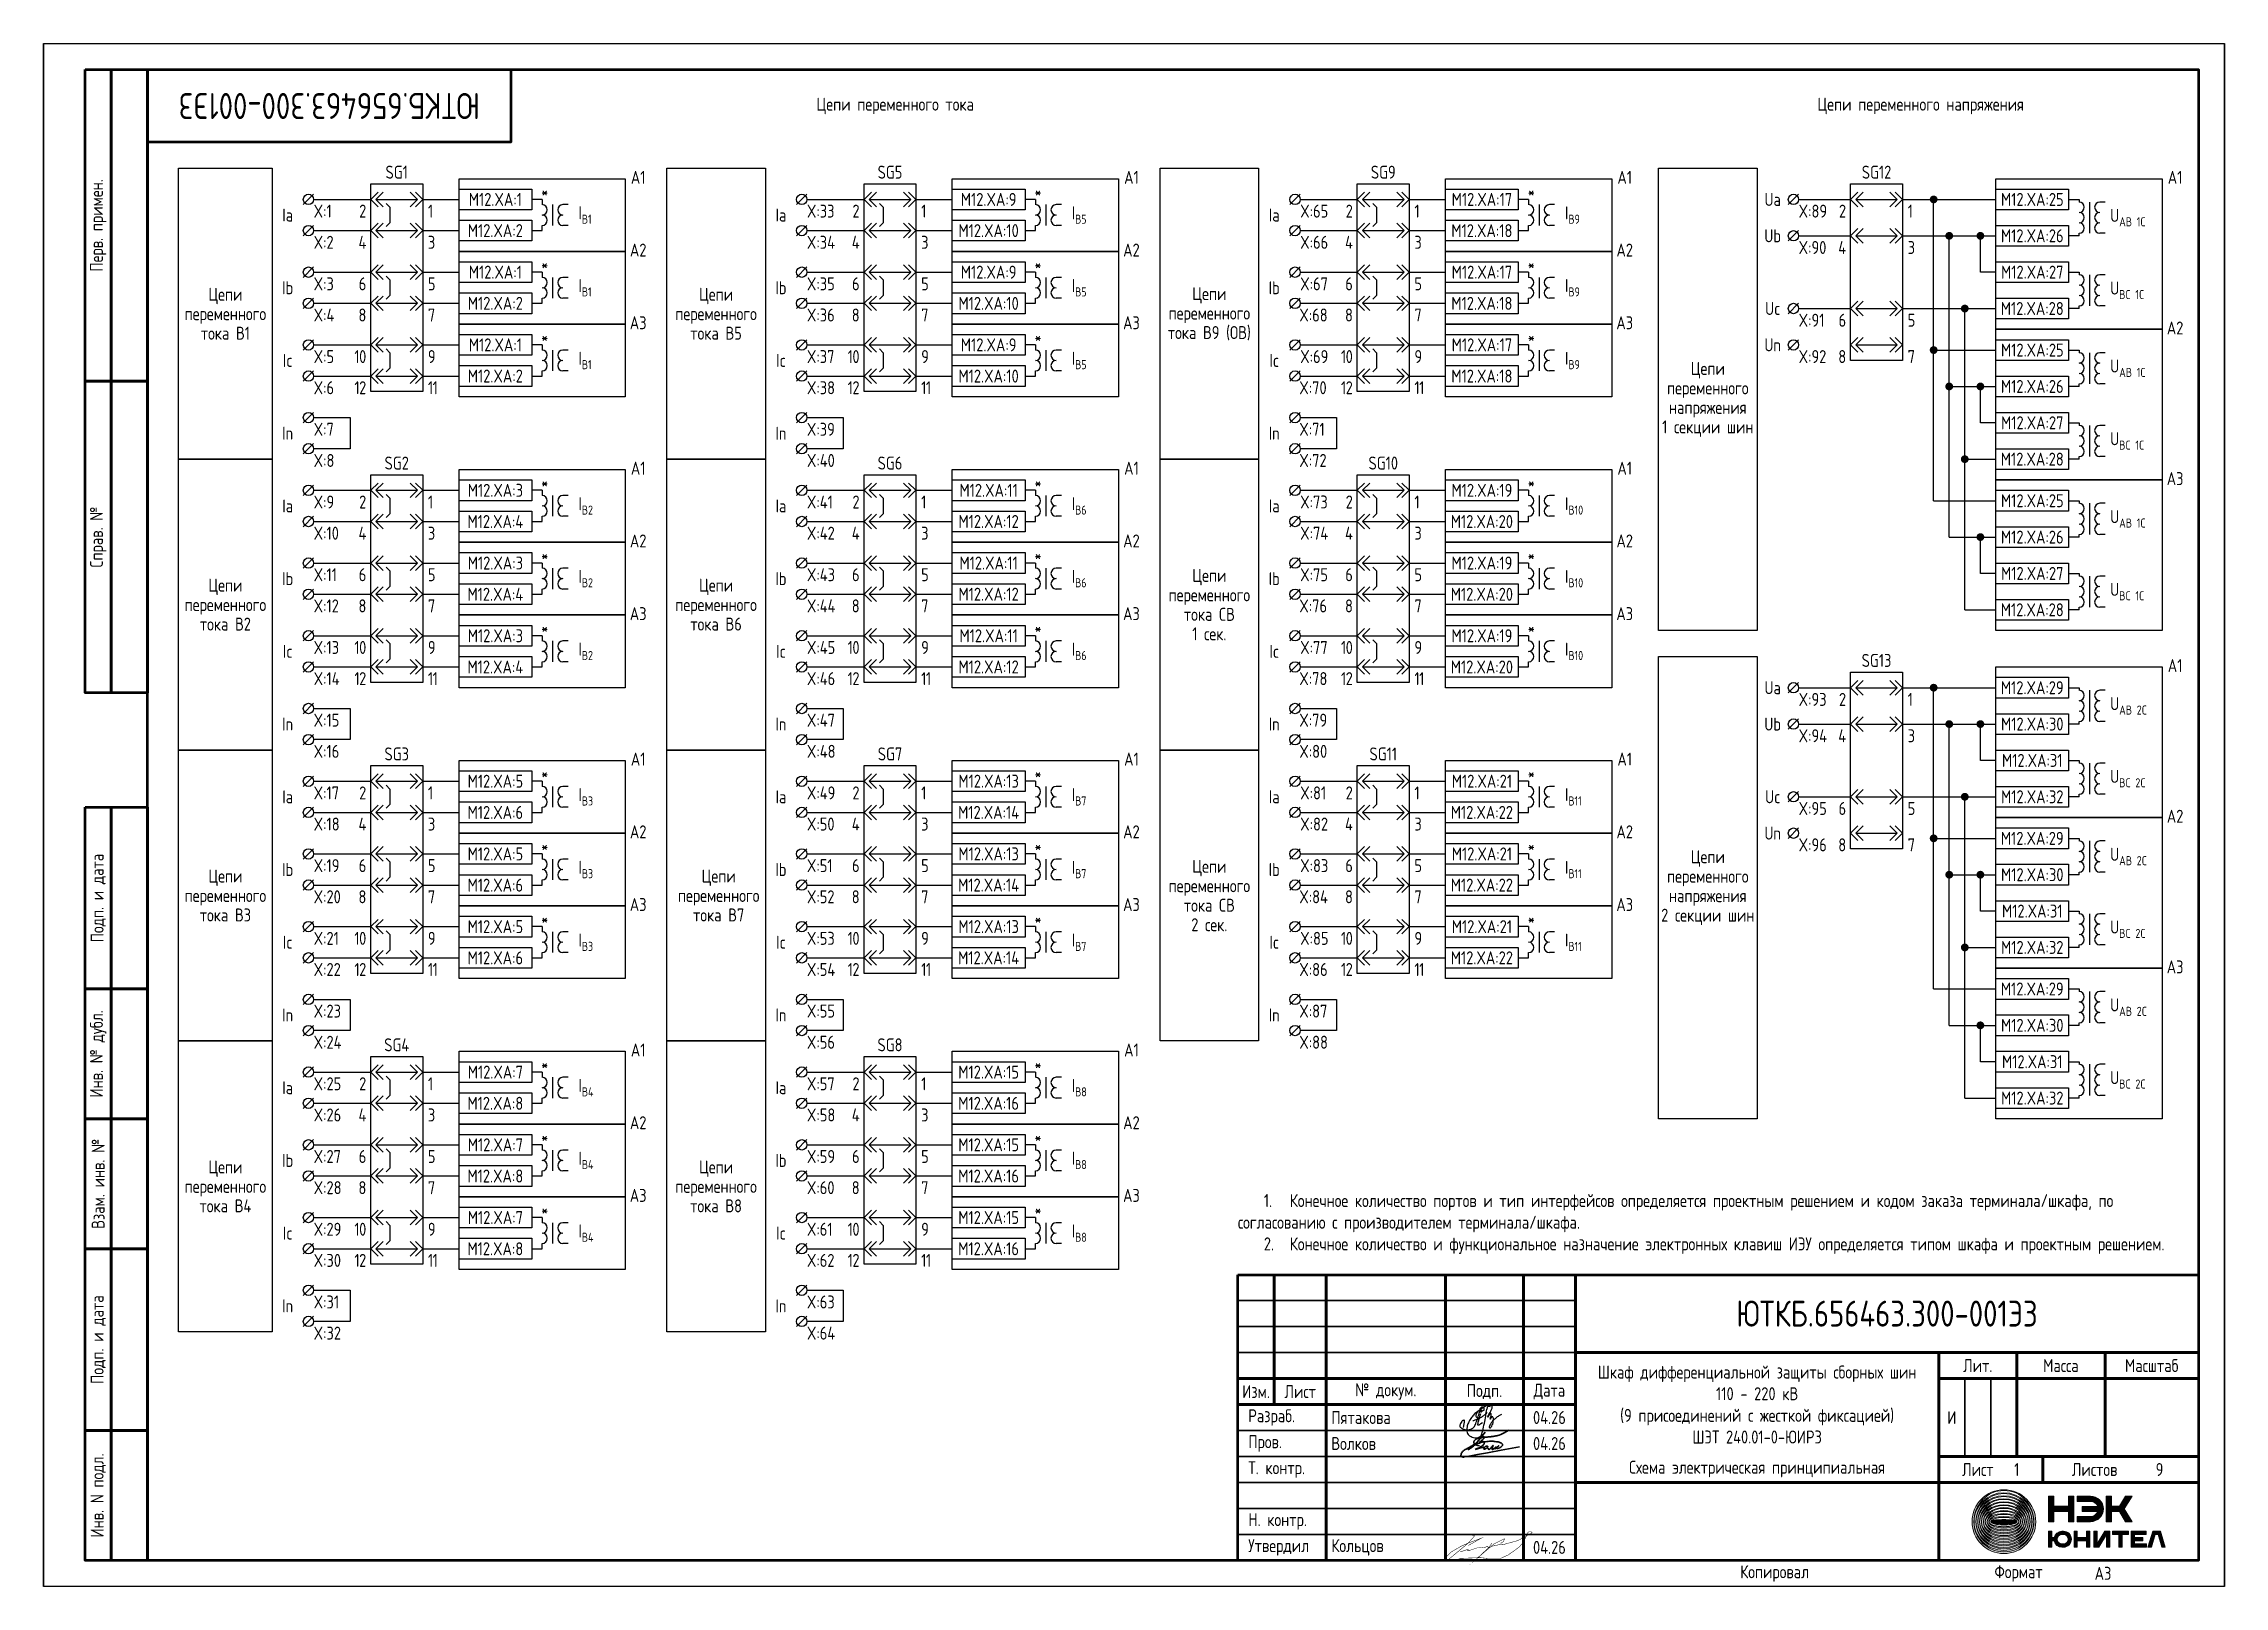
# Paper-space layout 'Лист1' of a CAD drawing. Header units: millimetres. Extents: x 31 to 266, y 22 to 188.
# The model-space entities are those that its viewports show. They can reach past a viewport. Long polylines and large blocks are cut down to what shows.
import ezdxf

# ---------------------------------------------------------------- set-up
doc = ezdxf.new("R2010")
doc.units = ezdxf.units.MM
doc.styles.add('Gost_type_A', font='GOST_A.TTF')

psp = doc.layouts.new('Лист1')

msp = doc.modelspace()

# ---------------------------------------------------------------- texts
at = {"insert": (55, 285), "char_height": 5, "width": 70, "attachment_point": 5, "rotation": 180, "style": 'Gost_type_A'}
msp.add_mtext('ЮТКБ.656463.300-001Э3', dxfattribs=at)
at = {"char_height": 2.5, "line_spacing_factor": 0.9, "style": 'Gost_type_A'}
for s, insert, width, attachment_point in [('Цепи переменного тока', (164, 285), 288, 5), ('Цепи переменного напряжения', (361.5, 285), 107, 5), ('SG1', (68, 271), 10, 8), ('SG5', (163, 271), 10, 8), ('SG9', (258, 271), 10, 8), ('SG12', (353, 271), 10, 8), ('A1', (114.5, 270), 35, 8), ('A1', (209.5, 270), 35, 8), ('A1', (304.5, 270), 35, 8), ('A1', (410.5, 270), 35, 8), ('Ia', (47, 264), 6, 5), ('X:1', (52, 266), 10, 1), ('{\\T0.9;2}', (62, 266), 5, 3), ('{\\T0.9;1}', (74, 266), 5, 1), ('Ia', (142, 264), 6, 5), ('X:33', (147, 266), 10, 1), ('{\\T0.9;2}', (157, 266), 5, 3), ('{\\T0.9;1}', (169, 266), 5, 1), ('Ia', (237, 264), 6, 5), ('X:65', (242, 266), 10, 1), ('{\\T0.9;2}', (252, 266), 5, 3), ('{\\T0.9;1}', (264, 266), 5, 1), ('Ua', (333, 267), 7, 5), ('X:89', (338, 266), 10, 1), ('{\\T0.9;2}', (347, 266), 5, 3), ('{\\T0.9;1}', (359, 266), 5, 1), ('Ub', (333, 260), 7, 5), ('X:2', (52, 260), 10, 1), ('{\\T0.9;4}', (62, 260), 5, 3), ('{\\T0.9;3}', (74, 260), 5, 1), ('A2', (114.5, 256), 35, 8), ('X:34', (147, 260), 10, 1), ('{\\T0.9;4}', (157, 260), 5, 3), ('{\\T0.9;3}', (169, 260), 5, 1), ('A2', (209.5, 256), 35, 8), ('X:66', (242, 260), 10, 1), ('{\\T0.9;4}', (252, 260), 5, 3), ('{\\T0.9;3}', (264, 260), 5, 1), ('A2', (304.5, 256), 35, 8), ('X:90', (338, 259), 10, 1), ('{\\T0.9;4}', (347, 259), 5, 3), ('{\\T0.9;3}', (359, 259), 5, 1), ('X:3', (52, 252), 10, 1), ('X:35', (147, 252), 10, 1), ('Цепи переменного тока В1', (35, 245), 18, 5), ('Ib', (47, 250), 6, 5), ('{\\T0.9;6}', (62, 252), 5, 3), ('{\\T0.9;5}', (74, 252), 5, 1), ('Цепи переменного тока В5', (129.5, 245), 19, 5), ('Ib', (142, 250), 6, 5), ('{\\T0.9;6}', (157, 252), 5, 3), ('{\\T0.9;5}', (169, 252), 5, 1), ('Цепи переменного тока В9 (ОВ)', (224.5, 245), 19, 5), ('Ib', (237, 250), 6, 5), ('X:67', (242, 252), 10, 1), ('{\\T0.9;6}', (252, 252), 5, 3), ('{\\T0.9;5}', (264, 252), 5, 1), ('X:4', (52, 246), 10, 1), ('{\\T0.9;8}', (62, 246), 5, 3), ('{\\T0.9;7}', (74, 246), 5, 1), ('A3', (114.5, 242), 35, 8), ('X:36', (147, 246), 10, 1), ('{\\T0.9;8}', (157, 246), 5, 3), ('{\\T0.9;7}', (169, 246), 5, 1), ('A3', (209.5, 242), 35, 8), ('X:68', (241.83, 246), 10, 1), ('{\\T0.9;8}', (252, 246), 5, 3), ('{\\T0.9;7}', (264, 246), 5, 1), ('A3', (304.5, 242), 35, 8), ('Uc', (333, 246), 7, 5), ('X:91', (338, 245), 10, 1), ('{\\T0.9;6}', (347, 245), 5, 3), ('{\\T0.9;5}', (359, 245), 5, 1), ('Un', (333, 239), 7, 5), ('A2', (410.5, 241), 35, 8), ('Ic', (47, 236), 6, 5), ('X:5', (52, 238), 10, 1), ('{\\T0.9;10}', (62, 238), 5, 3), ('{\\T0.9;9}', (74, 238), 5, 1), ('Ic', (142, 236), 6, 5), ('X:37', (147, 238), 10, 1), ('{\\T0.9;10}', (157, 238), 5, 3), ('{\\T0.9;9}', (169, 238), 5, 1), ('Ic', (237, 236), 6, 5), ('X:69', (242, 238), 10, 1), ('{\\T0.9;10}', (252, 238), 5, 3), ('{\\T0.9;9}', (264, 238), 5, 1), ('Цепи переменного напряжения\\P1 секции шин', (320.5, 228.5), 19, 5), ('X:92', (338, 238), 10, 1), ('{\\T0.9;8}', (347, 238), 5, 3), ('{\\T0.9;7}', (359, 238), 5, 1), ('X:6', (52, 232), 10, 1), ('{\\T0.9;12}', (62, 232), 5, 3), ('{\\T0.9;11}', (74, 232), 5, 1), ('X:38', (147, 232), 10, 1), ('{\\T0.9;12}', (157, 232), 5, 3), ('{\\T0.9;11}', (169, 232), 5, 1), ('X:70', (241.83, 232), 10, 1), ('{\\T0.9;12}', (252, 232), 5, 3), ('{\\T0.9;11}', (264, 232), 5, 1), ('In', (47, 222), 6, 5), ('X:7', (52, 224), 10, 1), ('In', (142, 222), 6, 5), ('X:39', (147, 224), 10, 1), ('In', (237, 222), 6, 5), ('X:71', (241.83, 224), 10, 1), ('X:8', (52, 218), 10, 1), ('SG2', (68, 215), 10, 8), ('A1', (114.5, 214), 35, 8), ('X:40', (147, 218), 10, 1), ('SG6', (163, 215), 10, 8), ('A1', (209.5, 214), 35, 8), ('X:72', (241.83, 218), 10, 1), ('SG10', (258, 215), 10, 8), ('A1', (304.5, 214), 35, 8), ('A3', (410.5, 212), 35, 8), ('X:41', (147, 210), 10, 1), ('X:73', (242, 210), 10, 1), ('Ia', (47, 208), 6, 5), ('X:9', (52, 210), 10, 1), ('{\\T0.9;2}', (62, 210), 5, 3), ('{\\T0.9;1}', (74, 210), 5, 1), ('Ia', (142, 208), 6, 5), ('{\\T0.9;2}', (157, 210), 5, 3), ('{\\T0.9;1}', (169, 210), 5, 1), ('Ia', (237, 208), 6, 5), ('{\\T0.9;2}', (252, 210), 5, 3), ('{\\T0.9;1}', (264, 210), 5, 1), ('X:10', (52, 204), 10, 1), ('{\\T0.9;4}', (62, 204), 5, 3), ('{\\T0.9;3}', (74, 204), 5, 1), ('A2', (114.5, 200), 35, 8), ('X:42', (147, 204), 10, 1), ('{\\T0.9;4}', (157, 204), 5, 3), ('{\\T0.9;3}', (169, 204), 5, 1), ('A2', (209.5, 200), 35, 8), ('X:74', (242, 204), 10, 1), ('{\\T0.9;4}', (252, 204), 5, 3), ('{\\T0.9;3}', (264, 204), 5, 1), ('A2', (304.5, 200), 35, 8), ('Цепи переменного тока В2', (35, 189), 18, 5), ('Ib', (47, 194), 6, 5), ('X:11', (52, 196), 10, 1), ('{\\T0.9;6}', (62, 196), 5, 3), ('{\\T0.9;5}', (74, 196), 5, 1), ('Цепи переменного тока В6', (129.5, 189), 19, 5), ('Ib', (142, 194), 6, 5), ('X:43', (147, 196), 10, 1), ('{\\T0.9;6}', (157, 196), 5, 3), ('{\\T0.9;5}', (169, 196), 5, 1), ('Цепи переменного тока СВ\\P1 сек.', (224.5, 189), 19, 5), ('Ib', (237, 194), 6, 5), ('X:75', (242, 196), 10, 1), ('{\\T0.9;6}', (252, 196), 5, 3), ('{\\T0.9;5}', (264, 196), 5, 1), ('X:12', (52, 190), 10, 1), ('{\\T0.9;8}', (62, 190), 5, 3), ('{\\T0.9;7}', (74, 190), 5, 1), ('X:44', (147, 190), 10, 1), ('{\\T0.9;8}', (157, 190), 5, 3), ('{\\T0.9;7}', (169, 190), 5, 1), ('X:76', (241.83, 190), 10, 1), ('{\\T0.9;8}', (252, 190), 5, 3), ('{\\T0.9;7}', (264, 190), 5, 1), ('A3', (114.5, 186), 35, 8), ('A3', (209.5, 186), 35, 8), ('A3', (304.5, 186), 35, 8), ('Ic', (47, 180), 6, 5), ('X:13', (52, 182), 10, 1), ('{\\T0.9;10}', (62, 182), 5, 3), ('{\\T0.9;9}', (74, 182), 5, 1), ('Ic', (142, 180), 6, 5), ('X:45', (147, 182), 10, 1), ('{\\T0.9;10}', (157, 182), 5, 3), ('{\\T0.9;9}', (169, 182), 5, 1), ('Ic', (237, 180), 6, 5), ('X:77', (242, 182), 10, 1), ('{\\T0.9;10}', (252, 182), 5, 3), ('{\\T0.9;9}', (264, 182), 5, 1), ('SG13', (353, 177), 10, 8), ('A1', (410.5, 176), 35, 8), ('X:14', (52, 176), 10, 1), ('{\\T0.9;12}', (62, 176), 5, 3), ('{\\T0.9;11}', (74, 176), 5, 1), ('X:46', (147, 176), 10, 1), ('{\\T0.9;12}', (157, 176), 5, 3), ('{\\T0.9;11}', (169, 176), 5, 1), ('X:78', (241.83, 176), 10, 1), ('{\\T0.9;12}', (252, 176), 5, 3), ('{\\T0.9;11}', (264, 176), 5, 1), ('Ua', (333, 173), 7, 5), ('X:47', (147, 168), 10, 1), ('X:93', (338, 172), 10, 1), ('{\\T0.9;2}', (347, 172), 5, 3), ('{\\T0.9;1}', (359, 172), 5, 1), ('In', (47, 166), 6, 5), ('X:15', (52, 168), 10, 1), ('In', (142, 166), 6, 5), ('In', (237, 166), 6, 5), ('X:79', (241.83, 168), 10, 1), ('Ub', (333, 166), 7, 5), ('X:94', (338, 165), 10, 1), ('{\\T0.9;4}', (347, 165), 5, 3), ('{\\T0.9;3}', (359, 165), 5, 1), ('X:16', (52, 162), 10, 1), ('SG3', (68, 159), 10, 8), ('A1', (114.5, 158), 35, 8), ('X:48', (147, 162), 10, 1), ('SG7', (163, 159), 10, 8), ('A1', (209.5, 158), 35, 8), ('X:80', (241.83, 162), 10, 1), ('SG11', (258, 159), 10, 8), ('A1', (304.5, 158), 35, 8), ('Ia', (47, 152), 6, 5), ('X:17', (52, 154), 10, 1), ('{\\T0.9;2}', (62, 154), 5, 3), ('{\\T0.9;1}', (74, 154), 5, 1), ('Ia', (142, 152), 6, 5), ('X:49', (147, 154), 10, 1), ('{\\T0.9;2}', (157, 154), 5, 3), ('{\\T0.9;1}', (169, 154), 5, 1), ('Ia', (237, 152), 6, 5), ('X:81', (242, 154), 10, 1), ('{\\T0.9;2}', (252, 154), 5, 3), ('{\\T0.9;1}', (264, 154), 5, 1), ('Uc', (333, 152), 7, 5), ('X:18', (52, 148), 10, 1), ('{\\T0.9;4}', (62, 148), 5, 3), ('{\\T0.9;3}', (74, 148), 5, 1), ('X:50', (147, 148), 10, 1), ('{\\T0.9;4}', (157, 148), 5, 3), ('{\\T0.9;3}', (169, 148), 5, 1), ('X:82', (242, 148), 10, 1), ('{\\T0.9;4}', (252, 148), 5, 3), ('{\\T0.9;3}', (264, 148), 5, 1), ('X:95', (338, 151), 10, 1), ('{\\T0.9;6}', (347, 151), 5, 3), ('{\\T0.9;5}', (359, 151), 5, 1), ('A2', (410.5, 147), 35, 8), ('A2', (114.5, 144), 35, 8), ('A2', (209.5, 144), 35, 8), ('A2', (304.5, 144), 35, 8), ('Un', (333, 145), 7, 5), ('X:96', (338, 144), 10, 1), ('{\\T0.9;8}', (347, 144), 5, 3), ('{\\T0.9;7}', (359, 144), 5, 1), ('Ib', (47, 138), 6, 5), ('X:19', (52, 140), 10, 1), ('{\\T0.9;6}', (62, 140), 5, 3), ('{\\T0.9;5}', (74, 140), 5, 1), ('Ib', (142, 138), 6, 5), ('X:51', (147, 140), 10, 1), ('{\\T0.9;6}', (157, 140), 5, 3), ('{\\T0.9;5}', (169, 140), 5, 1), ('Цепи переменного тока СВ\\P2 сек.', (224.5, 133), 19, 5), ('Ib', (237, 138), 6, 5), ('X:83', (242, 140), 10, 1), ('{\\T0.9;6}', (252, 140), 5, 3), ('{\\T0.9;5}', (264, 140), 5, 1), ('Цепи переменного напряжения\\P2 секции шин', (320.5, 134.5), 19, 5), ('Цепи переменного тока В3', (35, 133), 18, 5), ('Цепи переменного тока В7', (130, 133), 18, 5), ('X:20', (52, 134), 10, 1), ('{\\T0.9;8}', (62, 134), 5, 3), ('{\\T0.9;7}', (74, 134), 5, 1), ('A3', (114.5, 130), 35, 8), ('X:52', (147, 134), 10, 1), ('{\\T0.9;8}', (157, 134), 5, 3), ('{\\T0.9;7}', (169, 134), 5, 1), ('A3', (209.5, 130), 35, 8), ('X:84', (241.83, 134), 10, 1), ('{\\T0.9;8}', (252, 134), 5, 3), ('{\\T0.9;7}', (264, 134), 5, 1), ('A3', (304.5, 130), 35, 8), ('X:53', (147, 126), 10, 1), ('X:85', (242, 126), 10, 1), ('Ic', (47, 124), 6, 5), ('X:21', (52, 126), 10, 1), ('{\\T0.9;10}', (62, 126), 5, 3), ('{\\T0.9;9}', (74, 126), 5, 1), ('Ic', (142, 124), 6, 5), ('{\\T0.9;10}', (157, 126), 5, 3), ('{\\T0.9;9}', (169, 126), 5, 1), ('Ic', (237, 124), 6, 5), ('{\\T0.9;10}', (252, 126), 5, 3), ('{\\T0.9;9}', (264, 126), 5, 1), ('X:22', (52, 120), 10, 1), ('{\\T0.9;12}', (62, 120), 5, 3), ('{\\T0.9;11}', (74, 120), 5, 1), ('X:54', (147, 120), 10, 1), ('{\\T0.9;12}', (157, 120), 5, 3), ('{\\T0.9;11}', (169, 120), 5, 1), ('X:86', (241.83, 120), 10, 1), ('{\\T0.9;12}', (252, 120), 5, 3), ('{\\T0.9;11}', (264, 120), 5, 1), ('A3', (410.5, 118), 35, 8), ('In', (47, 110), 6, 5), ('X:23', (52, 112), 10, 1), ('In', (142, 110), 6, 5), ('X:55', (147, 112), 10, 1), ('In', (237, 110), 6, 5), ('X:87', (241.83, 112), 10, 1), ('X:24', (52, 106), 10, 1), ('SG4', (68, 103), 10, 8), ('X:56', (147, 106), 10, 1), ('SG8', (163, 103), 10, 8), ('X:88', (241.83, 106), 10, 1), ('A1', (114.5, 102), 35, 8), ('A1', (209.5, 102), 35, 8), ('Ia', (47, 96), 6, 5), ('X:25', (52, 98), 10, 1), ('{\\T0.9;2}', (62, 98), 5, 3), ('{\\T0.9;1}', (74, 98), 5, 1), ('Ia', (142, 96), 6, 5), ('X:57', (147, 98), 10, 1), ('{\\T0.9;2}', (157, 98), 5, 3), ('{\\T0.9;1}', (169, 98), 5, 1), ('X:26', (52, 92), 10, 1), ('{\\T0.9;4}', (62, 92), 5, 3), ('{\\T0.9;3}', (74, 92), 5, 1), ('A2', (114.5, 88), 35, 8), ('X:58', (147, 92), 10, 1), ('{\\T0.9;4}', (157, 92), 5, 3), ('{\\T0.9;3}', (169, 92), 5, 1), ('A2', (209.5, 88), 35, 8), ('Цепи переменного тока В4', (35, 77), 18, 5), ('Ib', (47, 82), 6, 5), ('X:27', (52, 84), 10, 1), ('{\\T0.9;6}', (62, 84), 5, 3), ('{\\T0.9;5}', (74, 84), 5, 1), ('Цепи переменного тока В8', (129.5, 77), 19, 5), ('Ib', (142, 82), 6, 5), ('X:59', (147, 84), 10, 1), ('{\\T0.9;6}', (157, 84), 5, 3), ('{\\T0.9;5}', (169, 84), 5, 1), ('X:28', (52, 78), 10, 1), ('{\\T0.9;8}', (62, 78), 5, 3), ('{\\T0.9;7}', (74, 78), 5, 1), ('A3', (114.5, 74), 35, 8), ('X:60', (147, 78), 10, 1), ('{\\T0.9;8}', (157, 78), 5, 3), ('{\\T0.9;7}', (169, 78), 5, 1), ('A3', (209.5, 74), 35, 8), ('Ic', (47, 68), 6, 5), ('X:29', (52, 70), 10, 1), ('{\\T0.9;10}', (62, 70), 5, 3), ('{\\T0.9;9}', (74, 70), 5, 1), ('Ic', (142, 68), 6, 5), ('X:61', (147, 70), 10, 1), ('{\\T0.9;10}', (157, 70), 5, 3), ('{\\T0.9;9}', (169, 70), 5, 1), ('X:30', (52, 64), 10, 1), ('{\\T0.9;12}', (62, 64), 5, 3), ('{\\T0.9;11}', (74, 64), 5, 1), ('X:62', (147, 64), 10, 1), ('{\\T0.9;12}', (157, 64), 5, 3), ('{\\T0.9;11}', (169, 64), 5, 1), ('In', (47, 54), 6, 5), ('X:31', (52, 56), 10, 1), ('In', (142, 54), 6, 5), ('X:63', (147, 56), 10, 1), ('X:32', (52, 50), 10, 1), ('X:64', (147, 50), 10, 1)]:
    msp.add_mtext(s, dxfattribs=dict(at, insert=insert, width=width, attachment_point=attachment_point))
at = {"style": 'Gost_type_A'}
for s, insert, char_height, width, attachment_point in [('M12.XA:1', (87, 267), 2.5, 14, 5), ('*', (96.5, 268.5), 2.5, 3, 5), ('\\A1;I{\\H0.7x;\\S^ В1;}', (103, 264), 2.5, 8, 4), ('M12.XA:9', (182, 267), 2.5, 14, 5), ('*', (191.5, 268.5), 2.5, 3, 5), ('\\A1;I{\\H0.7x;\\S^ В5;}', (198, 264), 2.5, 8, 4), ('M12.XA:17', (277, 267), 2.5, 14, 5), ('*', (286.5, 268.5), 2.5, 3, 5), ('\\A1;I{\\H0.7x;\\S^ В9;}', (293, 264), 2.5, 8, 4), ('M12.XA:25', (383, 267), 2.5, 14, 5), ('\\A1;U{\\H0.7x;\\S^ AB 1C;}', (398, 263.5), 2.5, 12, 4), ('M12.XA:2', (86.99, 261), 2.5, 14.018, 5), ('M12.XA:10', (181.99, 260.99), 2.5, 14.018, 5), ('M12.XA:18', (276.99, 260.99), 2.5, 14.018, 5), ('M12.XA:26', (382.99, 260), 2.5, 14.018, 5), ('M12.XA:1', (87, 253), 2.5, 14, 5), ('*', (96.5, 254.5), 2.5, 3, 5), ('M12.XA:9', (182, 253), 2.5, 14, 5), ('*', (191.5, 254.5), 2.5, 3, 5), ('M12.XA:17', (277, 253), 2.5, 14, 5), ('*', (286.5, 254.5), 2.5, 3, 5), ('M12.XA:27', (382.99, 253), 2.5, 14.018, 5), ('M12.XA:2', (86.99, 247), 2.5, 14.018, 5), ('\\A1;I{\\H0.7x;\\S^ В1;}', (103, 250), 2.5, 8, 4), ('M12.XA:10', (181.99, 246.99), 2.5, 14.018, 5), ('\\A1;I{\\H0.7x;\\S^ В5;}', (198, 250), 2.5, 8, 4), ('M12.XA:18', (276.99, 246.99), 2.5, 14.018, 5), ('\\A1;I{\\H0.7x;\\S^ В9;}', (293, 250), 2.5, 8, 4), ('\\A1;U{\\H0.7x;\\S^ BC 1C;}', (398, 249.5), 2.5, 12, 4), ('M12.XA:28', (382.99, 246), 2.5, 14.018, 5), ('M12.XA:1', (87, 239), 2.5, 14, 5), ('*', (96.5, 240.5), 2.5, 3, 5), ('M12.XA:9', (182, 239), 2.5, 14, 5), ('*', (191.5, 240.5), 2.5, 3, 5), ('M12.XA:17', (277, 239), 2.5, 14, 5), ('*', (286.5, 240.5), 2.5, 3, 5), ('\\A1;I{\\H0.7x;\\S^ В1;}', (103, 236), 2.5, 8, 4), ('\\A1;I{\\H0.7x;\\S^ В5;}', (198, 236), 2.5, 8, 4), ('\\A1;I{\\H0.7x;\\S^ В9;}', (293, 236), 2.5, 8, 4), ('M12.XA:25', (383, 238), 2.5, 14, 5), ('\\A1;U{\\H0.7x;\\S^ AB 1C;}', (398, 234.5), 2.5, 12, 4), ('M12.XA:2', (86.99, 233), 2.5, 14.018, 5), ('M12.XA:10', (181.99, 232.99), 2.5, 14.018, 5), ('M12.XA:18', (276.99, 232.99), 2.5, 14.018, 5), ('M12.XA:26', (382.99, 231), 2.5, 14.018, 5), ('M12.XA:27', (382.99, 224), 2.5, 14.018, 5), ('\\A1;U{\\H0.7x;\\S^ BC 1C;}', (398, 220.5), 2.5, 12, 4), ('M12.XA:28', (382.99, 217), 2.5, 14.018, 5), ('M12.XA:3', (87, 211), 2.5, 14, 5), ('*', (96.5, 212.5), 2.5, 3, 5), ('M12.XA:11', (182, 211), 2.5, 14, 5), ('*', (191.5, 212.5), 2.5, 3, 5), ('M12.XA:19', (277, 211), 2.5, 14, 5), ('*', (286.5, 212.5), 2.5, 3, 5), ('M12.XA:25', (383, 209), 2.5, 14, 5), ('M12.XA:4', (86.99, 204.99), 2.5, 14.018, 5), ('\\A1;I{\\H0.7x;\\S^ В2;}', (103, 208), 2.5, 8, 4), ('M12.XA:12', (181.99, 205), 2.5, 14.018, 5), ('\\A1;I{\\H0.7x;\\S^ В6;}', (198, 208), 2.5, 8, 4), ('M12.XA:20', (276.99, 204.99), 2.5, 14.018, 5), ('\\A1;I{\\H0.7x;\\S^ В10;}', (293, 208), 2.5, 8, 4), ('\\A1;U{\\H0.7x;\\S^ AB 1C;}', (398, 205.5), 2.5, 12, 4), ('M12.XA:26', (382.99, 202), 2.5, 14.018, 5), ('M12.XA:3', (87, 197), 2.5, 14, 5), ('*', (96.5, 198.5), 2.5, 3, 5), ('M12.XA:11', (182, 197), 2.5, 14, 5), ('*', (191.5, 198.5), 2.5, 3, 5), ('M12.XA:19', (277, 197), 2.5, 14, 5), ('*', (286.5, 198.5), 2.5, 3, 5), ('\\A1;I{\\H0.7x;\\S^ В2;}', (103, 194), 2.5, 8, 4), ('\\A1;I{\\H0.7x;\\S^ В6;}', (198, 194), 2.5, 8, 4), ('\\A1;I{\\H0.7x;\\S^ В10;}', (293, 194), 2.5, 8, 4), ('M12.XA:27', (382.99, 195), 2.5, 14.018, 5), ('M12.XA:4', (86.99, 190.99), 2.5, 14.018, 5), ('M12.XA:12', (181.99, 191), 2.5, 14.018, 5), ('M12.XA:20', (276.99, 190.99), 2.5, 14.018, 5), ('M12.XA:28', (382.99, 188), 2.5, 14.018, 5), ('\\A1;U{\\H0.7x;\\S^ BC 1C;}', (398, 191.5), 2.5, 12, 4), ('M12.XA:3', (87, 183), 2.5, 14, 5), ('*', (96.5, 184.5), 2.5, 3, 5), ('\\A1;I{\\H0.7x;\\S^ В2;}', (103, 180), 2.5, 8, 4), ('M12.XA:11', (182, 183), 2.5, 14, 5), ('*', (191.5, 184.5), 2.5, 3, 5), ('\\A1;I{\\H0.7x;\\S^ В6;}', (198, 180), 2.5, 8, 4), ('M12.XA:19', (277, 183), 2.5, 14, 5), ('*', (286.5, 184.5), 2.5, 3, 5), ('\\A1;I{\\H0.7x;\\S^ В10;}', (293, 180), 2.5, 8, 4), ('M12.XA:4', (86.99, 176.99), 2.5, 14.018, 5), ('M12.XA:12', (181.99, 177), 2.5, 14.018, 5), ('M12.XA:20', (276.99, 176.99), 2.5, 14.018, 5), ('M12.XA:29', (382.99, 173), 2.5, 14.018, 5), ('\\A1;U{\\H0.7x;\\S^ AB 2C;}', (398, 169.5), 2.5, 12, 4), ('M12.XA:30', (382.99, 166), 2.5, 14.018, 5), ('M12.XA:31', (382.99, 159), 2.5, 14.018, 5), ('M12.XA:5', (87, 155), 2.5, 14, 5), ('*', (96.5, 156.5), 2.5, 3, 5), ('M12.XA:13', (182, 155.01), 2.5, 14, 5), ('*', (191.5, 156.5), 2.5, 3, 5), ('M12.XA:21', (277, 155), 2.5, 14, 5), ('*', (286.5, 156.5), 2.5, 3, 5), ('\\A1;U{\\H0.7x;\\S^ BC 2C;}', (398, 155.5), 2.5, 12, 4), ('\\A1;I{\\H0.7x;\\S^ В3;}', (103, 152), 2.5, 8, 4), ('\\A1;I{\\H0.7x;\\S^ В7;}', (198, 152), 2.5, 8, 4), ('\\A1;I{\\H0.7x;\\S^ В11;}', (293, 152), 2.5, 8, 4), ('M12.XA:32', (382.99, 152), 2.5, 14.018, 5), ('M12.XA:6', (86.99, 148.99), 2.5, 14.018, 5), ('M12.XA:14', (181.99, 149), 2.5, 14.018, 5), ('M12.XA:22', (276.99, 149), 2.5, 14.018, 5), ('M12.XA:29', (382.99, 144), 2.5, 14.018, 5), ('M12.XA:5', (87, 141), 2.5, 14, 5), ('*', (96.5, 142.5), 2.5, 3, 5), ('\\A1;I{\\H0.7x;\\S^ В3;}', (103, 138), 2.5, 8, 4), ('M12.XA:13', (182, 141.01), 2.5, 14, 5), ('*', (191.5, 142.5), 2.5, 3, 5), ('\\A1;I{\\H0.7x;\\S^ В7;}', (198, 138), 2.5, 8, 4), ('M12.XA:21', (277, 141), 2.5, 14, 5), ('*', (286.5, 142.5), 2.5, 3, 5), ('\\A1;I{\\H0.7x;\\S^ В11;}', (293, 138), 2.5, 8, 4), ('\\A1;U{\\H0.7x;\\S^ AB 2C;}', (398, 140.5), 2.5, 12, 4), ('M12.XA:6', (86.99, 134.99), 2.5, 14.018, 5), ('M12.XA:14', (181.99, 135), 2.5, 14.018, 5), ('M12.XA:22', (276.99, 135), 2.5, 14.018, 5), ('M12.XA:30', (382.99, 137), 2.5, 14.018, 5), ('M12.XA:31', (382.99, 130), 2.5, 14.018, 5), ('M12.XA:5', (87, 127), 2.5, 14, 5), ('*', (96.5, 128.5), 2.5, 3, 5), ('M12.XA:13', (182, 127.01), 2.5, 14, 5), ('*', (191.5, 128.5), 2.5, 3, 5), ('M12.XA:21', (277, 127), 2.5, 14, 5), ('*', (286.5, 128.5), 2.5, 3, 5), ('\\A1;U{\\H0.7x;\\S^ BC 2C;}', (398, 126.5), 2.5, 12, 4), ('M12.XA:6', (86.99, 120.99), 2.5, 14.018, 5), ('\\A1;I{\\H0.7x;\\S^ В3;}', (103, 124), 2.5, 8, 4), ('M12.XA:14', (181.99, 121), 2.5, 14.018, 5), ('\\A1;I{\\H0.7x;\\S^ В7;}', (198, 124), 2.5, 8, 4), ('M12.XA:22', (276.99, 121), 2.5, 14.018, 5), ('\\A1;I{\\H0.7x;\\S^ В11;}', (293, 124), 2.5, 8, 4), ('M12.XA:32', (382.99, 123), 2.5, 14.018, 5), ('M12.XA:29', (382.99, 115), 2.5, 14.018, 5), ('M12.XA:30', (382.99, 108), 2.5, 14.018, 5), ('\\A1;U{\\H0.7x;\\S^ AB 2C;}', (398, 111.5), 2.5, 12, 4), ('M12.XA:31', (382.99, 101), 2.5, 14.018, 5), ('M12.XA:7', (87, 99), 2.5, 14, 5), ('*', (96.5, 100.5), 2.5, 3, 5), ('\\A1;I{\\H0.7x;\\S^ В4;}', (103, 96), 2.5, 8, 4), ('M12.XA:15', (182, 99), 2.5, 14, 5), ('*', (191.5, 100.5), 2.5, 3, 5), ('\\A1;I{\\H0.7x;\\S^ В8;}', (198, 96), 2.5, 8, 4), ('\\A1;U{\\H0.7x;\\S^ BC 2C;}', (398, 97.5), 2.5, 12, 4), ('M12.XA:8', (86.99, 92.99), 2.5, 14.018, 5), ('M12.XA:16', (181.99, 92.99), 2.5, 14.018, 5), ('M12.XA:32', (382.99, 94), 2.5, 14.018, 5), ('M12.XA:7', (87, 85), 2.5, 14, 5), ('*', (96.5, 86.5), 2.5, 3, 5), ('M12.XA:15', (182, 85), 2.5, 14, 5), ('*', (191.5, 86.5), 2.5, 3, 5), ('M12.XA:8', (86.99, 78.99), 2.5, 14.018, 5), ('\\A1;I{\\H0.7x;\\S^ В4;}', (103, 82), 2.5, 8, 4), ('M12.XA:16', (181.99, 78.99), 2.5, 14.018, 5), ('\\A1;I{\\H0.7x;\\S^ В8;}', (198, 82), 2.5, 8, 4), ('M12.XA:7', (87, 71), 2.5, 14, 5), ('*', (96.5, 72.5), 2.5, 3, 5), ('M12.XA:15', (182, 71), 2.5, 14, 5), ('*', (191.5, 72.5), 2.5, 3, 5), ('\\A1;\\P\\P\\pxi2,t4;1.^IКонечное количество портов и тип интерфейсов определяется проектным решением и кодом заказа терминала/шкафа, по согласованию с производителем терминала/шкафа.\\P2.^IКонечное количество и функциональное назначение электронных клавиш ИЭУ определяется типом шкафа и проектным решением.', (230, 64), 2.5, 183, 7), ('\\A1;I{\\H0.7x;\\S^ В4;}', (103, 68), 2.5, 8, 4), ('\\A1;I{\\H0.7x;\\S^ В8;}', (198, 68), 2.5, 8, 4), ('M12.XA:8', (86.99, 64.99), 2.5, 14.018, 5), ('M12.XA:16', (181.99, 64.99), 2.5, 14.018, 5), ('ЮТКБ.656463.300-001Э3', (355, 52.5), 5, 120, 5), ('Шкаф дифференциальной защиты сборных шин\\P110 - 220 кВ\\P(9 присоединений с жесткой фиксацией) \\PШЭТ 240.01-0-ЮИРЗ ', (330, 35), 2.5, 68, 5), ('Пятакова', (248, 32.5), 2.5, 22, 4), ('04.26', (290, 32.5), 2.5, 10, 5), ('И', (367.5, 32.49), 2.5, 5, 5), ('Волков', (248, 27.5), 2.5, 22, 4), ('04.26', (290, 27.5), 2.5, 10, 5), ('Схема электрическая принципиальная', (330, 21), 2.5, 70, 8), ('1', (380, 22.49), 2.5, 10, 5), ('9', (407.5, 22.49), 2.5, 15, 5), ('Кольцов', (248, 7.5), 2.5, 22, 4), ('04.26', (290, 7.5), 2.5, 10, 5), ('A3', (395, 2.5), 2.5, 20, 4)]:
    msp.add_mtext(s, dxfattribs=dict(at, insert=insert, char_height=char_height, width=width, attachment_point=attachment_point))

# ---------------------------------------------------------------- blocks, each defined once
blk = doc.blocks.new('Штамп угловой верхний')
at = {"lineweight": 50}
blk.add_lwpolyline([(0, 0), (70, 0), (70, -14), (0, -14)], close=True, dxfattribs=at)
blk = doc.blocks.new('Формат_А3')
blk.add_lwpolyline([(-420, 297), (0, 297), (0, 0), (-420, 0)], close=True)
at = {"lineweight": 50}
blk.add_lwpolyline([(-400, 292), (-5, 292), (-5, 5), (-400, 5)], close=True, dxfattribs=at)
blk = doc.blocks.new('Штамп левый верхний')
at = {"lineweight": 50}
for points in [[(-12, 0), (-7, 0), (-7, -60), (-12, -60)], [(-7, 0), (0, 0), (0, -60), (-7, -60)], [(-12, -60), (-7, -60), (-7, -120), (-12, -120)], [(-7, -60), (0, -60), (0, -120), (-7, -120)]]:
    blk.add_lwpolyline(points, close=True, dxfattribs=at)
at = {"char_height": 2.5, "width": 60, "attachment_point": 5, "rotation": 90, "style": 'Gost_type_A'}
for s, insert in [('Перв. примен.', (-9.5, -30)), ('Справ. №', (-9.5, -90))]:
    blk.add_mtext(s, dxfattribs=dict(at, insert=insert))
blk = doc.blocks.new('Штамп левый нижний')
at = {"lineweight": 50}
for points in [[(-12, 145), (-7, 145), (-7, 110), (-12, 110)], [(-7, 145), (0, 145), (0, 110), (-7, 110)], [(-12, 110), (-7, 110), (-7, 85), (-12, 85)], [(-7, 110), (0, 110), (0, 85), (-7, 85)], [(-12, 85), (-7, 85), (-7, 60), (-12, 60)], [(-7, 85), (0, 85), (0, 60), (-7, 60)], [(-12, 60), (-7, 60), (-7, 25), (-12, 25)], [(-7, 60), (0, 60), (0, 25), (-7, 25)], [(-12, 25), (-7, 25), (-7, 0), (-12, 0)], [(-7, 25), (0, 25), (0, 0), (-7, 0)]]:
    blk.add_lwpolyline(points, close=True, dxfattribs=at)
at = {"char_height": 2.5, "attachment_point": 5, "rotation": 90, "style": 'Gost_type_A'}
for s, insert, width in [('Подп. и дата', (-9.5, 127.5), 35), ('Инв. № дубл.', (-9.5, 97.5), 25), ('Взам. инв. №', (-9.5, 72.5), 25), ('Подп. и дата', (-9.5, 42.5), 35), ('Инв. N подл.', (-9.5, 12.5), 25)]:
    blk.add_mtext(s, dxfattribs=dict(at, insert=insert, width=width))
blk = doc.blocks.new('*U24')
at = {"lineweight": 0, "true_color": 0x00cb62}
h = blk.add_hatch(color=112, dxfattribs=at)
h.dxf.hatch_style = 1
edge = h.paths.add_edge_path()
edge.add_spline(control_points=[(-12.47, 6.09), (-15.86, 6.09), (-18.61, 3.34), (-18.61, -0.05)], knot_values=[1, 1, 1, 1, 2, 2, 2, 2], degree=3, periodic=0)
edge.add_spline(control_points=[(-18.61, -0.05), (-18.61, -3.43), (-15.86, -6.19), (-12.47, -6.19)], knot_values=[0, 0, 0, 0, 1, 1, 1, 1], degree=3, periodic=0)
edge.add_spline(control_points=[(-12.47, -6.19), (-9.09, -6.19), (-6.33, -3.43), (-6.33, -0.05)], knot_values=[3, 3, 3, 3, 4, 4, 4, 4], degree=3, periodic=0)
edge.add_spline(control_points=[(-6.33, -0.05), (-6.33, 3.34), (-9.09, 6.09), (-12.47, 6.09)], knot_values=[2, 2, 2, 2, 3, 3, 3, 3], degree=3, periodic=0)
edge = h.paths.add_edge_path(flags=16)
edge.add_spline(control_points=[(-18.23, -0.05), (-18.23, 3.21), (-15.73, 5.95), (-12.47, 5.95)], knot_values=[0, 0, 0, 0, 1, 1, 1, 1], degree=3, periodic=0)
edge.add_spline(control_points=[(-12.47, 5.95), (-9.21, 5.95), (-6.71, 3.21), (-6.71, -0.05)], knot_values=[3, 3, 3, 3, 4, 4, 4, 4], degree=3, periodic=0)
edge.add_spline(control_points=[(-6.71, -0.05), (-6.71, -3.3), (-9.21, -5.83), (-12.47, -5.83)], knot_values=[2, 2, 2, 2, 3, 3, 3, 3], degree=3, periodic=0)
edge.add_spline(control_points=[(-12.47, -5.83), (-15.73, -5.83), (-18.23, -3.3), (-18.23, -0.05)], knot_values=[1, 1, 1, 1, 2, 2, 2, 2], degree=3, periodic=0)
h = blk.add_hatch(color=112, dxfattribs=at)
h.dxf.hatch_style = 1
edge = h.paths.add_edge_path()
edge.add_spline(control_points=[(-12.47, 5.52), (-15.66, 5.52), (-18.25, 3.02), (-18.25, -0.05)], knot_values=[1, 1, 1, 1, 2, 2, 2, 2], degree=3, periodic=0)
edge.add_spline(control_points=[(-18.25, -0.05), (-18.25, -3.11), (-15.66, -5.61), (-12.47, -5.61)], knot_values=[0, 0, 0, 0, 1, 1, 1, 1], degree=3, periodic=0)
edge.add_spline(control_points=[(-12.47, -5.61), (-9.28, -5.61), (-6.69, -3.11), (-6.69, -0.05)], knot_values=[3, 3, 3, 3, 4, 4, 4, 4], degree=3, periodic=0)
edge.add_spline(control_points=[(-6.69, -0.05), (-6.69, 3.02), (-9.28, 5.52), (-12.47, 5.52)], knot_values=[2, 2, 2, 2, 3, 3, 3, 3], degree=3, periodic=0)
edge = h.paths.add_edge_path(flags=16)
edge.add_spline(control_points=[(-17.86, -0.05), (-17.86, 2.9), (-15.53, 5.38), (-12.47, 5.38)], knot_values=[0, 0, 0, 0, 1, 1, 1, 1], degree=3, periodic=0)
edge.add_spline(control_points=[(-12.47, 5.38), (-9.41, 5.38), (-7.08, 2.9), (-7.08, -0.05)], knot_values=[3, 3, 3, 3, 4, 4, 4, 4], degree=3, periodic=0)
edge.add_spline(control_points=[(-7.08, -0.05), (-7.08, -2.99), (-9.41, -5.26), (-12.47, -5.26), (-15.53, -5.26), (-17.86, -2.99), (-17.86, -0.05)], knot_values=[1, 1, 1, 1, 2, 2, 2, 3, 3, 3, 3], degree=3, periodic=0)
h = blk.add_hatch(color=112, dxfattribs=at)
h.dxf.hatch_style = 1
edge = h.paths.add_edge_path()
edge.add_spline(control_points=[(-17.88, -0.05), (-17.88, -2.8), (-15.46, -5.04), (-12.47, -5.04)], knot_values=[0, 0, 0, 0, 1, 1, 1, 1], degree=3, periodic=0)
edge.add_spline(control_points=[(-12.47, -5.04), (-9.49, -5.04), (-7.06, -2.8), (-7.06, -0.05)], knot_values=[3, 3, 3, 3, 4, 4, 4, 4], degree=3, periodic=0)
edge.add_spline(control_points=[(-7.06, -0.05), (-7.06, 2.71), (-9.49, 4.95), (-12.47, 4.95)], knot_values=[2, 2, 2, 2, 3, 3, 3, 3], degree=3, periodic=0)
edge.add_spline(control_points=[(-12.47, 4.95), (-15.46, 4.95), (-17.88, 2.71), (-17.88, -0.05)], knot_values=[1, 1, 1, 1, 2, 2, 2, 2], degree=3, periodic=0)
edge = h.paths.add_edge_path(flags=16)
edge.add_spline(control_points=[(-17.5, -0.05), (-17.5, 2.58), (-15.33, 4.8), (-12.47, 4.8)], knot_values=[0, 0, 0, 0, 1, 1, 1, 1], degree=3, periodic=0)
edge.add_spline(control_points=[(-12.47, 4.8), (-9.61, 4.8), (-7.44, 2.58), (-7.44, -0.05)], knot_values=[3, 3, 3, 3, 4, 4, 4, 4], degree=3, periodic=0)
edge.add_spline(control_points=[(-7.44, -0.05), (-7.44, -2.67), (-9.61, -4.68), (-12.47, -4.68)], knot_values=[2, 2, 2, 2, 3, 3, 3, 3], degree=3, periodic=0)
edge.add_spline(control_points=[(-12.47, -4.68), (-15.33, -4.68), (-17.5, -2.67), (-17.5, -0.05)], knot_values=[1, 1, 1, 1, 2, 2, 2, 2], degree=3, periodic=0)
h = blk.add_hatch(color=112, dxfattribs=at)
h.dxf.hatch_style = 1
edge = h.paths.add_edge_path()
edge.add_spline(control_points=[(-7.44, -0.05), (-7.44, 0.28), (-7.47, 0.6), (-7.54, 0.91)], knot_values=[3, 3, 3, 3, 3.12466, 3.12466, 3.12466, 3.12466], degree=3, periodic=0)
edge.add_spline(control_points=[(-7.54, 0.91), (-8.04, 2.89), (-10.06, 4.37), (-12.47, 4.37)], knot_values=[2, 2, 2, 2, 2.864772, 2.864772, 2.864772, 2.864772], degree=3, periodic=0)
edge.add_spline(control_points=[(-12.47, 4.37), (-14.88, 4.37), (-16.9, 2.89), (-17.4, 0.91)], knot_values=[1.135231, 1.135231, 1.135231, 1.135231, 2, 2, 2, 2], degree=3, periodic=0)
edge.add_spline(control_points=[(-17.4, 0.91), (-17.47, 0.6), (-17.5, 0.28), (-17.5, -0.05)], knot_values=[0.875337, 0.875337, 0.875337, 0.875337, 1, 1, 1, 1], degree=3, periodic=0)
edge.add_spline(control_points=[(-17.5, -0.05), (-17.5, -0.39), (-17.46, -0.73), (-17.39, -1.05)], knot_values=[1, 1, 1, 1, 1.132178, 1.132178, 1.132178, 1.132178], degree=3, periodic=0)
edge.add_spline(control_points=[(-17.39, -1.05), (-16.87, -3), (-14.86, -4.46), (-12.47, -4.46)], knot_values=[0, 0, 0, 0, 0.858028, 0.858028, 0.858028, 0.858028], degree=3, periodic=0)
edge.add_spline(control_points=[(-12.47, -4.46), (-10.08, -4.46), (-8.07, -3), (-7.55, -1.05)], knot_values=[3.141968, 3.141968, 3.141968, 3.141968, 4, 4, 4, 4], degree=3, periodic=0)
edge.add_spline(control_points=[(-7.55, -1.05), (-7.48, -0.73), (-7.44, -0.39), (-7.44, -0.05)], knot_values=[2.867825, 2.867825, 2.867825, 2.867825, 3, 3, 3, 3], degree=3, periodic=0)
edge = h.paths.add_edge_path(flags=16)
edge.add_spline(control_points=[(-17.16, -0.05), (-17.16, 0.24), (-17.12, 0.51), (-17.05, 0.77)], knot_values=[1, 1, 1, 1, 1.132889, 1.132889, 1.132889, 1.132889], degree=3, periodic=0)
edge.add_spline(control_points=[(-17.05, 0.77), (-16.64, 2.71), (-14.81, 4.23), (-12.47, 4.23)], knot_values=[0, 0, 0, 0, 0.878882, 0.878882, 0.878882, 0.878882], degree=3, periodic=0)
edge.add_spline(control_points=[(-12.47, 4.23), (-10.13, 4.23), (-8.3, 2.71), (-7.89, 0.77)], knot_values=[3.121118, 3.121118, 3.121118, 3.121118, 4, 4, 4, 4], degree=3, periodic=0)
edge.add_spline(control_points=[(-7.89, 0.77), (-7.82, 0.51), (-7.78, 0.24), (-7.78, -0.05)], knot_values=[2.867111, 2.867111, 2.867111, 2.867111, 3, 3, 3, 3], degree=3, periodic=0)
edge.add_spline(control_points=[(-7.78, -0.05), (-7.78, -0.34), (-7.82, -0.63), (-7.9, -0.9)], knot_values=[3, 3, 3, 3, 3.139265, 3.139265, 3.139265, 3.139265], degree=3, periodic=0)
edge.add_spline(control_points=[(-7.9, -0.9), (-8.33, -2.78), (-10.15, -4.11), (-12.47, -4.11), (-14.79, -4.11), (-16.61, -2.78), (-17.04, -0.9)], knot_values=[1.128324, 1.128324, 1.128324, 1.128324, 2, 2, 2, 2.871676, 2.871676, 2.871676, 2.871676], degree=3, periodic=0)
edge.add_spline(control_points=[(-17.04, -0.9), (-17.12, -0.63), (-17.16, -0.34), (-17.16, -0.05)], knot_values=[0.860735, 0.860735, 0.860735, 0.860735, 1, 1, 1, 1], degree=3, periodic=0)
edge = h.paths.add_edge_path(flags=0)
edge.add_spline(control_points=[(-16.8, -0.05), (-16.8, 0.19), (-16.76, 0.42), (-16.7, 0.64)], knot_values=[1, 1, 1, 1, 1.129952, 1.129952, 1.129952, 1.129952], degree=3, periodic=0)
edge.add_spline(control_points=[(-16.7, 0.64), (-16.34, 2.32), (-14.64, 3.65), (-12.47, 3.65)], knot_values=[0, 0, 0, 0, 0.883348, 0.883348, 0.883348, 0.883348], degree=3, periodic=0)
edge.add_spline(control_points=[(-12.47, 3.65), (-10.3, 3.65), (-8.6, 2.32), (-8.24, 0.64)], knot_values=[3.11667, 3.11667, 3.11667, 3.11667, 4, 4, 4, 4], degree=3, periodic=0)
edge.add_spline(control_points=[(-8.24, 0.64), (-8.18, 0.42), (-8.14, 0.19), (-8.14, -0.05)], knot_values=[2.870028, 2.870028, 2.870028, 2.870028, 3, 3, 3, 3], degree=3, periodic=0)
edge.add_spline(control_points=[(-8.14, -0.05), (-8.14, -0.29), (-8.18, -0.53), (-8.25, -0.76)], knot_values=[3, 3, 3, 3, 3.135947, 3.135947, 3.135947, 3.135947], degree=3, periodic=0)
edge.add_spline(control_points=[(-8.25, -0.76), (-8.63, -2.39), (-10.32, -3.54), (-12.47, -3.54)], knot_values=[2, 2, 2, 2, 2.876458, 2.876458, 2.876458, 2.876458], degree=3, periodic=0)
edge.add_spline(control_points=[(-12.47, -3.54), (-14.63, -3.54), (-16.31, -2.39), (-16.69, -0.76)], knot_values=[1.12352, 1.12352, 1.12352, 1.12352, 2, 2, 2, 2], degree=3, periodic=0)
edge.add_spline(control_points=[(-16.69, -0.76), (-16.76, -0.53), (-16.8, -0.29), (-16.8, -0.05)], knot_values=[0.864077, 0.864077, 0.864077, 0.864077, 1, 1, 1, 1], degree=3, periodic=0)
edge = h.paths.add_edge_path(flags=0)
edge.add_spline(control_points=[(-16.43, -0.05), (-16.43, 0.14), (-16.41, 0.33), (-16.35, 0.5)], knot_values=[1, 1, 1, 1, 1.126377, 1.126377, 1.126377, 1.126377], degree=3, periodic=0)
edge.add_spline(control_points=[(-16.35, 0.5), (-16.03, 1.93), (-14.48, 3.08), (-12.47, 3.08)], knot_values=[0, 0, 0, 0, 0.888928, 0.888928, 0.888928, 0.888928], degree=3, periodic=0)
edge.add_spline(control_points=[(-12.47, 3.08), (-10.46, 3.08), (-8.91, 1.93), (-8.59, 0.5)], knot_values=[3.111075, 3.111075, 3.111075, 3.111075, 4, 4, 4, 4], degree=3, periodic=0)
edge.add_spline(control_points=[(-8.59, 0.5), (-8.54, 0.33), (-8.51, 0.14), (-8.51, -0.05)], knot_values=[2.87362, 2.87362, 2.87362, 2.87362, 3, 3, 3, 3], degree=3, periodic=0)
edge.add_spline(control_points=[(-8.51, -0.05), (-8.51, -0.24), (-8.54, -0.43), (-8.6, -0.62)], knot_values=[3, 3, 3, 3, 3.131788, 3.131788, 3.131788, 3.131788], degree=3, periodic=0)
edge.add_spline(control_points=[(-8.6, -0.62), (-8.93, -2), (-10.48, -2.96), (-12.47, -2.96)], knot_values=[2, 2, 2, 2, 2.882553, 2.882553, 2.882553, 2.882553], degree=3, periodic=0)
edge.add_spline(control_points=[(-12.47, -2.96), (-14.46, -2.96), (-16.01, -2), (-16.34, -0.62)], knot_values=[1.117444, 1.117444, 1.117444, 1.117444, 2, 2, 2, 2], degree=3, periodic=0)
edge.add_spline(control_points=[(-16.34, -0.62), (-16.4, -0.43), (-16.43, -0.24), (-16.43, -0.05)], knot_values=[0.868215, 0.868215, 0.868215, 0.868215, 1, 1, 1, 1], degree=3, periodic=0)
edge = h.paths.add_edge_path(flags=0)
edge.add_spline(control_points=[(-16, -0.48), (-16.05, -0.34), (-16.07, -0.19), (-16.07, -0.05), (-16.07, 0.1), (-16.05, 0.24), (-16, 0.37)], knot_values=[0.873534, 0.873534, 0.873534, 0.873534, 1, 1, 1, 1.12176, 1.12176, 1.12176, 1.12176], degree=3, periodic=0)
edge.add_spline(control_points=[(-16, 0.37), (-15.73, 1.55), (-14.32, 2.51), (-12.47, 2.51), (-10.63, 2.51), (-9.21, 1.55), (-8.94, 0.37)], knot_values=[3.103684, 3.103684, 3.103684, 3.103684, 3.999991, 3.999991, 3.999991, 4.896306, 4.896306, 4.896306, 4.896306], degree=3, periodic=0)
edge.add_spline(control_points=[(-8.94, 0.37), (-8.89, 0.24), (-8.87, 0.1), (-8.87, -0.05), (-8.87, -0.19), (-8.9, -0.34), (-8.94, -0.48)], knot_values=[2.878251, 2.878251, 2.878251, 2.878251, 3, 3, 3, 3.126453, 3.126453, 3.126453, 3.126453], degree=3, periodic=0)
edge.add_spline(control_points=[(-8.94, -0.48), (-9.23, -1.61), (-10.64, -2.39), (-12.47, -2.39), (-14.3, -2.39), (-15.71, -1.61), (-16, -0.48)], knot_values=[1.109435, 1.109435, 1.109435, 1.109435, 2.000012, 2.000012, 2.000012, 2.890577, 2.890577, 2.890577, 2.890577], degree=3, periodic=0)
edge = h.paths.add_edge_path(flags=0)
edge.add_spline(control_points=[(-15.71, -0.05), (-15.71, 0.06), (-15.69, 0.16), (-15.65, 0.26)], knot_values=[1, 1, 1, 1, 1.121318, 1.121318, 1.121318, 1.121318], degree=3, periodic=0)
edge.add_spline(control_points=[(-15.65, 0.26), (-15.41, 1.17), (-14.14, 1.93), (-12.47, 1.93)], knot_values=[0, 0, 0, 0, 0.9007, 0.9007, 0.9007, 0.9007], degree=3, periodic=0)
edge.add_spline(control_points=[(-12.47, 1.93), (-10.8, 1.93), (-9.53, 1.17), (-9.29, 0.26)], knot_values=[3.099305, 3.099305, 3.099305, 3.099305, 4, 4, 4, 4], degree=3, periodic=0)
edge.add_spline(control_points=[(-9.29, 0.26), (-9.25, 0.16), (-9.23, 0.06), (-9.23, -0.05)], knot_values=[2.878676, 2.878676, 2.878676, 2.878676, 3, 3, 3, 3], degree=3, periodic=0)
edge.add_spline(control_points=[(-9.23, -0.05), (-9.23, -0.16), (-9.25, -0.26), (-9.3, -0.36)], knot_values=[3, 3, 3, 3, 3.126159, 3.126159, 3.126159, 3.126159], degree=3, periodic=0)
edge.add_spline(control_points=[(-9.3, -0.36), (-9.55, -1.23), (-10.81, -1.81), (-12.47, -1.81), (-14.13, -1.81), (-15.4, -1.23), (-15.64, -0.36)], knot_values=[1.105344, 1.105344, 1.105344, 1.105344, 1.999995, 1.999995, 1.999995, 2.89465, 2.89465, 2.89465, 2.89465], degree=3, periodic=0)
edge.add_spline(control_points=[(-15.64, -0.36), (-15.69, -0.26), (-15.71, -0.16), (-15.71, -0.05)], knot_values=[0.873848, 0.873848, 0.873848, 0.873848, 1, 1, 1, 1], degree=3, periodic=0)
edge = h.paths.add_edge_path(flags=0)
edge.add_spline(control_points=[(-15.35, -0.05), (-15.35, 0.03), (-15.33, 0.09), (-15.29, 0.16)], knot_values=[1, 1, 1, 1, 1.112633, 1.112633, 1.112633, 1.112633], degree=3, periodic=0)
edge.add_spline(control_points=[(-15.29, 0.16), (-15.09, 0.79), (-13.95, 1.36), (-12.47, 1.36)], knot_values=[0, 0, 0, 0, 0.904875, 0.904875, 0.904875, 0.904875], degree=3, periodic=0)
edge.add_spline(control_points=[(-12.47, 1.36), (-11, 1.36), (-9.85, 0.79), (-9.65, 0.16)], knot_values=[3.095133, 3.095133, 3.095133, 3.095133, 4, 4, 4, 4], degree=3, periodic=0)
edge.add_spline(control_points=[(-9.65, 0.16), (-9.61, 0.09), (-9.59, 0.03), (-9.59, -0.05)], knot_values=[2.887357, 2.887357, 2.887357, 2.887357, 3, 3, 3, 3], degree=3, periodic=0)
edge.add_spline(control_points=[(-9.59, -0.05), (-9.59, -0.12), (-9.62, -0.19), (-9.65, -0.26)], knot_values=[3, 3, 3, 3, 3.117814, 3.117814, 3.117814, 3.117814], degree=3, periodic=0)
edge.add_spline(control_points=[(-9.65, -0.26), (-9.87, -0.85), (-11.01, -1.24), (-12.47, -1.24)], knot_values=[2, 2, 2, 2, 2.897768, 2.897768, 2.897768, 2.897768], degree=3, periodic=0)
edge.add_spline(control_points=[(-12.47, -1.24), (-13.93, -1.24), (-15.07, -0.85), (-15.29, -0.26)], knot_values=[1.102221, 1.102221, 1.102221, 1.102221, 2, 2, 2, 2], degree=3, periodic=0)
edge.add_spline(control_points=[(-15.29, -0.26), (-15.33, -0.19), (-15.35, -0.12), (-15.35, -0.05)], knot_values=[0.882198, 0.882198, 0.882198, 0.882198, 1, 1, 1, 1], degree=3, periodic=0)
edge = h.paths.add_edge_path(flags=0)
edge.add_spline(control_points=[(-14.98, -0.05), (-14.98, -0.01), (-14.97, 0.02), (-14.94, 0.05)], knot_values=[0.901648, 0.901648, 0.901648, 0.901648, 1, 1, 1, 1], degree=3, periodic=0)
edge.add_spline(control_points=[(-14.94, 0.05), (-14.79, 0.38), (-13.85, 0.78), (-12.47, 0.78)], knot_values=[0, 0, 0, 0, 0.912829, 0.912829, 0.912829, 0.912829], degree=3, periodic=0)
edge.add_spline(control_points=[(-12.47, 0.78), (-11.09, 0.78), (-10.15, 0.38), (-10, 0.05)], knot_values=[3.087219, 3.087219, 3.087219, 3.087219, 4, 4, 4, 4], degree=3, periodic=0)
edge.add_spline(control_points=[(-10, 0.05), (-9.97, 0.02), (-9.96, -0.01), (-9.96, -0.05)], knot_values=[3, 3, 3, 3, 3.098413, 3.098413, 3.098413, 3.098413], degree=3, periodic=0)
edge.add_spline(control_points=[(-9.96, -0.05), (-9.96, -0.08), (-9.97, -0.12), (-10.01, -0.15)], knot_values=[2.896056, 2.896056, 2.896056, 2.896056, 3, 3, 3, 3], degree=3, periodic=0)
edge.add_spline(control_points=[(-10.01, -0.15), (-10.17, -0.45), (-11.1, -0.67), (-12.47, -0.67)], knot_values=[2, 2, 2, 2, 2.903474, 2.903474, 2.903474, 2.903474], degree=3, periodic=0)
edge.add_spline(control_points=[(-12.47, -0.67), (-13.84, -0.67), (-14.77, -0.45), (-14.93, -0.15)], knot_values=[1.096469, 1.096469, 1.096469, 1.096469, 2, 2, 2, 2], degree=3, periodic=0)
edge.add_spline(control_points=[(-14.93, -0.15), (-14.97, -0.12), (-14.98, -0.08), (-14.98, -0.05)], knot_values=[1, 1, 1, 1, 1.103878, 1.103878, 1.103878, 1.103878], degree=3, periodic=0)
edge = h.paths.add_edge_path(flags=0)
edge.add_spline(control_points=[(-14.59, -0.05), (-14.59, 0.05), (-13.26, 0.06), (-12.47, 0.06)], knot_values=[1, 1, 1, 1, 2, 2, 2, 2], degree=3, periodic=0)
edge.add_spline(control_points=[(-12.47, 0.06), (-11.68, 0.06), (-10.35, 0.05), (-10.35, -0.05)], knot_values=[2, 2, 2, 2, 3, 3, 3, 3], degree=3, periodic=0)
edge.add_spline(control_points=[(-10.35, -0.05), (-10.35, -0.14), (-11.68, -0.15), (-12.47, -0.15)], knot_values=[3, 3, 3, 3, 4, 4, 4, 4], degree=3, periodic=0)
edge.add_spline(control_points=[(-12.47, -0.15), (-13.26, -0.15), (-14.59, -0.14), (-14.59, -0.05)], knot_values=[0, 0, 0, 0, 1, 1, 1, 1], degree=3, periodic=0)
at = {"lineweight": 0, "true_color": 0x141414}
h = blk.add_hatch(color=250, dxfattribs=at)
h.dxf.hatch_style = 1
h.paths.add_polyline_path([(0.97, 4.86), (-0.05, 4.86), (-0.05, 2.91), (-2.86, 2.91), (-2.86, 4.86), (-3.88, 4.86), (-3.88, -0.05), (-2.86, -0.05), (-2.86, 1.9), (-0.05, 1.9), (-0.05, -0.05), (0.97, -0.05)])
h = blk.add_hatch(color=250, dxfattribs=at)
h.dxf.hatch_style = 1
edge = h.paths.add_edge_path()
edge.add_spline(control_points=[(6.69, 2.41), (6.69, 3.76), (5.59, 4.86), (4.23, 4.86), (4.23, 4.86), (3.59, 4.86), (2.94, 4.86)], knot_values=[0, 0, 0, 0, 1, 1, 1, 1.5, 1.5, 1.5, 1.5], degree=3, periodic=0)
edge.add_spline(control_points=[(2.94, 4.86), (2.29, 4.86), (1.65, 4.86), (1.65, 4.86), (1.65, 4.86), (1.65, 4.61), (1.65, 4.36)], knot_values=[1.5, 1.5, 1.5, 1.5, 2, 2, 2, 2.5, 2.5, 2.5, 2.5], degree=3, periodic=0)
edge.add_spline(control_points=[(1.65, 4.36), (1.65, 4.11), (1.65, 3.85), (1.65, 3.85), (1.65, 3.85), (4.23, 3.85), (4.23, 3.85)], knot_values=[2.5, 2.5, 2.5, 2.5, 3, 3, 3, 4, 4, 4, 4], degree=3, periodic=0)
edge.add_spline(control_points=[(4.23, 3.85), (4.83, 3.85), (5.36, 3.49), (5.58, 2.94), (5.58, 2.94), (5.58, 2.93), (5.58, 2.92)], knot_values=[4, 4, 4, 4, 5, 5, 5, 5.5, 5.5, 5.5, 5.5], degree=3, periodic=0)
edge.add_spline(control_points=[(5.58, 2.92), (5.59, 2.91), (5.59, 2.9), (5.59, 2.9), (5.59, 2.9), (4.85, 2.9), (4.11, 2.9)], knot_values=[5.5, 5.5, 5.5, 5.5, 6, 6, 6, 6.5, 6.5, 6.5, 6.5], degree=3, periodic=0)
edge.add_spline(control_points=[(4.11, 2.9), (3.37, 2.9), (2.62, 2.9), (2.62, 2.9), (2.62, 2.9), (2.62, 2.66), (2.62, 2.41)], knot_values=[6.5, 6.5, 6.5, 6.5, 7, 7, 7, 7.5, 7.5, 7.5, 7.5], degree=3, periodic=0)
edge.add_spline(control_points=[(2.62, 2.41), (2.62, 2.16), (2.62, 1.92), (2.62, 1.92), (2.62, 1.92), (3.37, 1.92), (4.11, 1.92)], knot_values=[7.5, 7.5, 7.5, 7.5, 8, 8, 8, 8.5, 8.5, 8.5, 8.5], degree=3, periodic=0)
edge.add_spline(control_points=[(4.11, 1.92), (4.85, 1.92), (5.59, 1.92), (5.59, 1.92), (5.59, 1.92), (5.58, 1.88), (5.58, 1.88)], knot_values=[8.5, 8.5, 8.5, 8.5, 9, 9, 9, 10, 10, 10, 10], degree=3, periodic=0)
edge.add_spline(control_points=[(5.58, 1.88), (5.36, 1.32), (4.83, 0.97), (4.23, 0.97), (4.23, 0.97), (3.59, 0.97), (2.94, 0.97)], knot_values=[10, 10, 10, 10, 11, 11, 11, 11.5, 11.5, 11.5, 11.5], degree=3, periodic=0)
edge.add_spline(control_points=[(2.94, 0.97), (2.29, 0.97), (1.65, 0.97), (1.65, 0.97), (1.65, 0.97), (1.65, 0.71), (1.65, 0.46)], knot_values=[11.5, 11.5, 11.5, 11.5, 12, 12, 12, 12.5, 12.5, 12.5, 12.5], degree=3, periodic=0)
edge.add_spline(control_points=[(1.65, 0.46), (1.65, 0.21), (1.65, -0.05), (1.65, -0.05), (1.65, -0.05), (4.23, -0.05), (4.23, -0.05)], knot_values=[12.5, 12.5, 12.5, 12.5, 13, 13, 13, 14, 14, 14, 14], degree=3, periodic=0)
edge.add_spline(control_points=[(4.23, -0.05), (5.59, -0.05), (6.69, 1.06), (6.69, 2.41)], knot_values=[14, 14, 14, 14, 15, 15, 15, 15], degree=3, periodic=0)
h = blk.add_hatch(color=250, dxfattribs=at)
h.dxf.hatch_style = 1
h.paths.add_polyline_path([(10.7, 2.41), (12.21, 4.86), (10.96, 4.86), (9.77, 2.91), (8.25, 2.91), (8.25, 4.86), (7.24, 4.86), (7.24, -0.05), (8.25, -0.05), (8.25, 1.9), (9.77, 1.9), (10.96, -0.05), (12.21, -0.05)])
at = {"lineweight": 0, "true_color": 0x00cb62}
h = blk.add_hatch(color=112, dxfattribs=at)
h.dxf.hatch_style = 1
edge = h.paths.add_edge_path()
edge.add_spline(control_points=[(-16.7, 0.64), (-16.34, 2.32), (-14.64, 3.65), (-12.47, 3.65)], knot_values=[0, 0, 0, 0, 0.883348, 0.883348, 0.883348, 0.883348], degree=3, periodic=0)
edge.add_spline(control_points=[(-12.47, 3.65), (-10.3, 3.65), (-8.6, 2.32), (-8.24, 0.64)], knot_values=[3.11667, 3.11667, 3.11667, 3.11667, 4, 4, 4, 4], degree=3, periodic=0)
edge.add_spline(control_points=[(-8.24, 0.64), (-8.18, 0.42), (-8.14, 0.19), (-8.14, -0.05)], knot_values=[2.870028, 2.870028, 2.870028, 2.870028, 3, 3, 3, 3], degree=3, periodic=0)
edge.add_spline(control_points=[(-8.14, -0.05), (-8.14, -0.29), (-8.18, -0.53), (-8.25, -0.76)], knot_values=[3, 3, 3, 3, 3.135947, 3.135947, 3.135947, 3.135947], degree=3, periodic=0)
edge.add_spline(control_points=[(-8.25, -0.76), (-8.63, -2.39), (-10.32, -3.54), (-12.47, -3.54)], knot_values=[2, 2, 2, 2, 2.876458, 2.876458, 2.876458, 2.876458], degree=3, periodic=0)
edge.add_spline(control_points=[(-12.47, -3.54), (-13.87, -3.54), (-15.07, -3.05), (-15.84, -2.27)], knot_values=[1.431996, 1.431996, 1.431996, 1.431996, 2, 2, 2, 2], degree=3, periodic=0)
edge.add_line((-15.84, -2.27), (-16.12, -2.46))
edge.add_spline(control_points=[(-16.12, -2.46), (-15.26, -3.33), (-13.94, -3.89), (-12.47, -3.89)], knot_values=[0, 0, 0, 0, 0.570003, 0.570003, 0.570003, 0.570003], degree=3, periodic=0)
edge.add_spline(control_points=[(-12.47, -3.89), (-10.25, -3.89), (-8.38, -2.61), (-7.9, -0.9)], knot_values=[3.139265, 3.139265, 3.139265, 3.139265, 4, 4, 4, 4], degree=3, periodic=0)
edge.add_spline(control_points=[(-7.9, -0.9), (-7.84, -0.63), (-7.8, -0.34), (-7.8, -0.05), (-7.8, 0.23), (-7.83, 0.51), (-7.89, 0.77)], knot_values=[2.871676, 2.871676, 2.871676, 2.871676, 3, 3, 3, 3.121118, 3.121118, 3.121118, 3.121118], degree=3, periodic=0)
edge.add_spline(control_points=[(-7.89, 0.77), (-8.35, 2.5), (-10.23, 3.8), (-12.47, 3.8)], knot_values=[2, 2, 2, 2, 2.867111, 2.867111, 2.867111, 2.867111], degree=3, periodic=0)
edge.add_spline(control_points=[(-12.47, 3.8), (-14.71, 3.8), (-16.59, 2.5), (-17.05, 0.77)], knot_values=[1.132889, 1.132889, 1.132889, 1.132889, 2, 2, 2, 2], degree=3, periodic=0)
edge.add_spline(control_points=[(-17.05, 0.77), (-17.11, 0.51), (-17.14, 0.23), (-17.14, -0.05), (-17.14, -0.34), (-17.1, -0.63), (-17.04, -0.9)], knot_values=[0.878882, 0.878882, 0.878882, 0.878882, 1, 1, 1, 1.128324, 1.128324, 1.128324, 1.128324], degree=3, periodic=0)
edge.add_spline(control_points=[(-17.04, -0.9), (-16.88, -1.48), (-16.56, -2.01), (-16.12, -2.46)], knot_values=[0.570003, 0.570003, 0.570003, 0.570003, 0.860735, 0.860735, 0.860735, 0.860735], degree=3, periodic=0)
edge.add_line((-16.12, -2.46), (-15.84, -2.27))
edge.add_spline(control_points=[(-15.84, -2.27), (-16.26, -1.85), (-16.56, -1.33), (-16.69, -0.76)], knot_values=[1.12352, 1.12352, 1.12352, 1.12352, 1.431996, 1.431996, 1.431996, 1.431996], degree=3, periodic=0)
edge.add_spline(control_points=[(-16.69, -0.76), (-16.76, -0.53), (-16.8, -0.29), (-16.8, -0.05)], knot_values=[0.864077, 0.864077, 0.864077, 0.864077, 1, 1, 1, 1], degree=3, periodic=0)
edge.add_spline(control_points=[(-16.8, -0.05), (-16.8, 0.19), (-16.76, 0.42), (-16.7, 0.64)], knot_values=[1, 1, 1, 1, 1.129952, 1.129952, 1.129952, 1.129952], degree=3, periodic=0)
h = blk.add_hatch(color=112, dxfattribs=at)
h.dxf.hatch_style = 1
edge = h.paths.add_edge_path()
edge.add_spline(control_points=[(-16.78, -0.05), (-16.78, -0.29), (-16.75, -0.53), (-16.69, -0.76)], knot_values=[1, 1, 1, 1, 1.12352, 1.12352, 1.12352, 1.12352], degree=3, periodic=0)
edge.add_spline(control_points=[(-16.69, -0.76), (-16.26, -2.22), (-14.53, -3.32), (-12.47, -3.32)], knot_values=[0, 0, 0, 0, 0.864077, 0.864077, 0.864077, 0.864077], degree=3, periodic=0)
edge.add_spline(control_points=[(-12.47, -3.32), (-10.41, -3.32), (-8.68, -2.22), (-8.25, -0.76)], knot_values=[3.135947, 3.135947, 3.135947, 3.135947, 4, 4, 4, 4], degree=3, periodic=0)
edge.add_spline(control_points=[(-8.25, -0.76), (-8.19, -0.53), (-8.17, -0.29), (-8.17, -0.05)], knot_values=[2.876458, 2.876458, 2.876458, 2.876458, 3, 3, 3, 3], degree=3, periodic=0)
edge.add_spline(control_points=[(-8.17, -0.05), (-8.17, 0.19), (-8.19, 0.42), (-8.24, 0.64)], knot_values=[3, 3, 3, 3, 3.11667, 3.11667, 3.11667, 3.11667], degree=3, periodic=0)
edge.add_spline(control_points=[(-8.24, 0.64), (-8.66, 2.11), (-10.39, 3.22), (-12.47, 3.22), (-14.55, 3.22), (-16.28, 2.11), (-16.7, 0.64)], knot_values=[1.129952, 1.129952, 1.129952, 1.129952, 1.99998, 1.99998, 1.99998, 2.870028, 2.870028, 2.870028, 2.870028], degree=3, periodic=0)
edge.add_spline(control_points=[(-16.7, 0.64), (-16.75, 0.42), (-16.78, 0.19), (-16.78, -0.05)], knot_values=[0.883348, 0.883348, 0.883348, 0.883348, 1, 1, 1, 1], degree=3, periodic=0)
edge = h.paths.add_edge_path(flags=16)
edge.add_spline(control_points=[(-16.43, -0.05), (-16.43, 0.14), (-16.41, 0.33), (-16.35, 0.5)], knot_values=[1, 1, 1, 1, 1.126377, 1.126377, 1.126377, 1.126377], degree=3, periodic=0)
edge.add_spline(control_points=[(-16.35, 0.5), (-16.03, 1.93), (-14.48, 3.08), (-12.47, 3.08)], knot_values=[0, 0, 0, 0, 0.888928, 0.888928, 0.888928, 0.888928], degree=3, periodic=0)
edge.add_spline(control_points=[(-12.47, 3.08), (-10.46, 3.08), (-8.91, 1.93), (-8.59, 0.5)], knot_values=[3.111075, 3.111075, 3.111075, 3.111075, 4, 4, 4, 4], degree=3, periodic=0)
edge.add_spline(control_points=[(-8.59, 0.5), (-8.54, 0.33), (-8.51, 0.14), (-8.51, -0.05)], knot_values=[2.87362, 2.87362, 2.87362, 2.87362, 3, 3, 3, 3], degree=3, periodic=0)
edge.add_spline(control_points=[(-8.51, -0.05), (-8.51, -0.24), (-8.54, -0.43), (-8.6, -0.62)], knot_values=[3, 3, 3, 3, 3.131788, 3.131788, 3.131788, 3.131788], degree=3, periodic=0)
edge.add_spline(control_points=[(-8.6, -0.62), (-8.93, -2), (-10.48, -2.96), (-12.47, -2.96)], knot_values=[2, 2, 2, 2, 2.882553, 2.882553, 2.882553, 2.882553], degree=3, periodic=0)
edge.add_spline(control_points=[(-12.47, -2.96), (-14.46, -2.96), (-16.01, -2), (-16.34, -0.62)], knot_values=[1.117444, 1.117444, 1.117444, 1.117444, 2, 2, 2, 2], degree=3, periodic=0)
edge.add_spline(control_points=[(-16.34, -0.62), (-16.4, -0.43), (-16.43, -0.24), (-16.43, -0.05)], knot_values=[0.868215, 0.868215, 0.868215, 0.868215, 1, 1, 1, 1], degree=3, periodic=0)
edge = h.paths.add_edge_path(flags=0)
edge.add_spline(control_points=[(-16, -0.48), (-16.05, -0.34), (-16.07, -0.19), (-16.07, -0.05), (-16.07, 0.1), (-16.05, 0.24), (-16, 0.37)], knot_values=[0.873534, 0.873534, 0.873534, 0.873534, 1, 1, 1, 1.12176, 1.12176, 1.12176, 1.12176], degree=3, periodic=0)
edge.add_spline(control_points=[(-16, 0.37), (-15.73, 1.55), (-14.32, 2.51), (-12.47, 2.51)], knot_values=[0, 0, 0, 0, 0.896306, 0.896306, 0.896306, 0.896306], degree=3, periodic=0)
edge.add_spline(control_points=[(-12.47, 2.51), (-10.63, 2.51), (-9.21, 1.55), (-8.94, 0.37)], knot_values=[3.103684, 3.103684, 3.103684, 3.103684, 4, 4, 4, 4], degree=3, periodic=0)
edge.add_spline(control_points=[(-16, 0.37), (-15.67, 1.34), (-14.21, 2.08), (-12.47, 2.08), (-10.73, 2.08), (-9.27, 1.34), (-8.94, 0.37)], knot_values=[1.12176, 1.12176, 1.12176, 1.12176, 2, 2, 2, 2.878251, 2.878251, 2.878251, 2.878251], degree=3, periodic=0)
edge.add_spline(control_points=[(-8.94, 0.37), (-8.89, 0.24), (-8.87, 0.1), (-8.87, -0.05), (-8.87, -0.19), (-8.9, -0.34), (-8.94, -0.48)], knot_values=[2.878251, 2.878251, 2.878251, 2.878251, 3, 3, 3, 3.126453, 3.126453, 3.126453, 3.126453], degree=3, periodic=0)
edge.add_spline(control_points=[(-8.94, -0.48), (-9.23, -1.61), (-10.64, -2.39), (-12.47, -2.39), (-14.3, -2.39), (-15.71, -1.61), (-16, -0.48)], knot_values=[1.109435, 1.109435, 1.109435, 1.109435, 2.000012, 2.000012, 2.000012, 2.890577, 2.890577, 2.890577, 2.890577], degree=3, periodic=0)
edge = h.paths.add_edge_path(flags=0)
edge.add_spline(control_points=[(-15.71, -0.05), (-15.71, 0.06), (-15.69, 0.16), (-15.65, 0.26)], knot_values=[1, 1, 1, 1, 1.121318, 1.121318, 1.121318, 1.121318], degree=3, periodic=0)
edge.add_spline(control_points=[(-15.65, 0.26), (-15.41, 1.17), (-14.14, 1.93), (-12.47, 1.93)], knot_values=[0, 0, 0, 0, 0.9007, 0.9007, 0.9007, 0.9007], degree=3, periodic=0)
edge.add_spline(control_points=[(-12.47, 1.93), (-10.8, 1.93), (-9.53, 1.17), (-9.29, 0.26)], knot_values=[3.099305, 3.099305, 3.099305, 3.099305, 4, 4, 4, 4], degree=3, periodic=0)
edge.add_spline(control_points=[(-9.29, 0.26), (-9.25, 0.16), (-9.23, 0.06), (-9.23, -0.05)], knot_values=[2.878676, 2.878676, 2.878676, 2.878676, 3, 3, 3, 3], degree=3, periodic=0)
edge.add_spline(control_points=[(-9.23, -0.05), (-9.23, -0.16), (-9.25, -0.26), (-9.3, -0.36)], knot_values=[3, 3, 3, 3, 3.126159, 3.126159, 3.126159, 3.126159], degree=3, periodic=0)
edge.add_spline(control_points=[(-9.3, -0.36), (-9.55, -1.23), (-10.81, -1.81), (-12.47, -1.81), (-14.13, -1.81), (-15.4, -1.23), (-15.64, -0.36)], knot_values=[1.105344, 1.105344, 1.105344, 1.105344, 1.999995, 1.999995, 1.999995, 2.89465, 2.89465, 2.89465, 2.89465], degree=3, periodic=0)
edge.add_spline(control_points=[(-15.64, -0.36), (-15.69, -0.26), (-15.71, -0.16), (-15.71, -0.05)], knot_values=[0.873848, 0.873848, 0.873848, 0.873848, 1, 1, 1, 1], degree=3, periodic=0)
edge = h.paths.add_edge_path(flags=0)
edge.add_spline(control_points=[(-12.47, 0.93), (-13.71, 0.93), (-15.01, 0.66), (-15.29, 0.16)], knot_values=[1.112633, 1.112633, 1.112633, 1.112633, 2, 2, 2, 2], degree=3, periodic=0)
edge.add_spline(control_points=[(-15.29, 0.16), (-15.09, 0.79), (-13.95, 1.36), (-12.47, 1.36)], knot_values=[0, 0, 0, 0, 0.904875, 0.904875, 0.904875, 0.904875], degree=3, periodic=0)
edge.add_spline(control_points=[(-12.47, 1.36), (-11, 1.36), (-9.85, 0.79), (-9.65, 0.16)], knot_values=[3.095133, 3.095133, 3.095133, 3.095133, 4, 4, 4, 4], degree=3, periodic=0)
edge.add_spline(control_points=[(-9.65, 0.16), (-9.61, 0.09), (-9.59, 0.03), (-9.59, -0.05)], knot_values=[2.887357, 2.887357, 2.887357, 2.887357, 3, 3, 3, 3], degree=3, periodic=0)
edge.add_spline(control_points=[(-9.65, -0.26), (-9.62, -0.19), (-9.59, -0.12), (-9.59, -0.05)], knot_values=[3, 3, 3, 3, 3.117814, 3.117814, 3.117814, 3.117814], degree=3, periodic=0)
edge.add_spline(control_points=[(-12.47, -1.02), (-11.24, -1.02), (-9.94, -0.75), (-9.65, -0.26)], knot_values=[3.117814, 3.117814, 3.117814, 3.117814, 4, 4, 4, 4], degree=3, periodic=0)
edge.add_spline(control_points=[(-9.65, -0.26), (-9.87, -0.85), (-11.01, -1.24), (-12.47, -1.24)], knot_values=[2, 2, 2, 2, 2.897768, 2.897768, 2.897768, 2.897768], degree=3, periodic=0)
edge.add_spline(control_points=[(-12.47, -1.24), (-13.93, -1.24), (-15.07, -0.85), (-15.29, -0.26)], knot_values=[1.102221, 1.102221, 1.102221, 1.102221, 2, 2, 2, 2], degree=3, periodic=0)
edge.add_spline(control_points=[(-15.32, -0.05), (-15.32, -0.12), (-15.31, -0.19), (-15.29, -0.26)], knot_values=[1, 1, 1, 1, 1.102221, 1.102221, 1.102221, 1.102221], degree=3, periodic=0)
edge.add_spline(control_points=[(-15.29, -0.26), (-15.33, -0.19), (-15.35, -0.12), (-15.35, -0.05)], knot_values=[0.882198, 0.882198, 0.882198, 0.882198, 1, 1, 1, 1], degree=3, periodic=0)
edge.add_spline(control_points=[(-15.29, 0.16), (-15.33, 0.09), (-15.35, 0.03), (-15.35, -0.05)], knot_values=[1, 1, 1, 1, 1.112633, 1.112633, 1.112633, 1.112633], degree=3, periodic=0)
edge = h.paths.add_edge_path(flags=0)
edge.add_spline(control_points=[(-12.47, 0.35), (-13.32, 0.35), (-14.68, 0.31), (-14.94, 0.05)], knot_values=[0, 0, 0, 0, 0.901648, 0.901648, 0.901648, 0.901648], degree=3, periodic=0)
edge.add_spline(control_points=[(-14.94, 0.05), (-14.79, 0.38), (-13.85, 0.78), (-12.47, 0.78)], knot_values=[0, 0, 0, 0, 0.912829, 0.912829, 0.912829, 0.912829], degree=3, periodic=0)
edge.add_spline(control_points=[(-12.47, 0.78), (-11.09, 0.78), (-10.15, 0.38), (-10, 0.05)], knot_values=[3.087219, 3.087219, 3.087219, 3.087219, 4, 4, 4, 4], degree=3, periodic=0)
edge.add_spline(control_points=[(-10, 0.05), (-9.97, 0.02), (-9.96, -0.01), (-9.96, -0.05)], knot_values=[3, 3, 3, 3, 3.098413, 3.098413, 3.098413, 3.098413], degree=3, periodic=0)
edge.add_spline(control_points=[(-9.96, -0.05), (-9.96, -0.08), (-9.97, -0.12), (-10.01, -0.15)], knot_values=[2.896056, 2.896056, 2.896056, 2.896056, 3, 3, 3, 3], degree=3, periodic=0)
edge.add_spline(control_points=[(-12.47, -0.45), (-11.63, -0.45), (-10.28, -0.4), (-10.01, -0.15)], knot_values=[2, 2, 2, 2, 2.896056, 2.896056, 2.896056, 2.896056], degree=3, periodic=0)
edge.add_spline(control_points=[(-10.01, -0.15), (-10.17, -0.45), (-11.1, -0.67), (-12.47, -0.67)], knot_values=[2, 2, 2, 2, 2.903474, 2.903474, 2.903474, 2.903474], degree=3, periodic=0)
edge.add_spline(control_points=[(-12.47, -0.67), (-13.84, -0.67), (-14.77, -0.45), (-14.93, -0.15)], knot_values=[1.096469, 1.096469, 1.096469, 1.096469, 2, 2, 2, 2], degree=3, periodic=0)
edge.add_spline(control_points=[(-14.93, -0.15), (-14.97, -0.12), (-14.98, -0.08), (-14.98, -0.05)], knot_values=[1, 1, 1, 1, 1.103878, 1.103878, 1.103878, 1.103878], degree=3, periodic=0)
edge.add_spline(control_points=[(-14.98, -0.05), (-14.98, -0.01), (-14.97, 0.02), (-14.94, 0.05)], knot_values=[0.901648, 0.901648, 0.901648, 0.901648, 1, 1, 1, 1], degree=3, periodic=0)
edge = h.paths.add_edge_path(flags=0)
edge.add_spline(control_points=[(-14.59, -0.05), (-14.59, 0.05), (-13.26, 0.06), (-12.47, 0.06)], knot_values=[1, 1, 1, 1, 2, 2, 2, 2], degree=3, periodic=0)
edge.add_spline(control_points=[(-12.47, 0.06), (-11.68, 0.06), (-10.35, 0.05), (-10.35, -0.05)], knot_values=[2, 2, 2, 2, 3, 3, 3, 3], degree=3, periodic=0)
edge.add_spline(control_points=[(-10.35, -0.05), (-10.35, -0.14), (-11.68, -0.15), (-12.47, -0.15)], knot_values=[3, 3, 3, 3, 4, 4, 4, 4], degree=3, periodic=0)
edge.add_spline(control_points=[(-12.47, -0.15), (-13.26, -0.15), (-14.59, -0.14), (-14.59, -0.05)], knot_values=[0, 0, 0, 0, 1, 1, 1, 1], degree=3, periodic=0)
h = blk.add_hatch(color=112, dxfattribs=at)
h.dxf.hatch_style = 1
edge = h.paths.add_edge_path()
edge.add_spline(control_points=[(-16.35, 0.5), (-16.39, 0.32), (-16.41, 0.14), (-16.41, -0.05)], knot_values=[0.888928, 0.888928, 0.888928, 0.888928, 1, 1, 1, 1], degree=3, periodic=0)
edge.add_spline(control_points=[(-16.41, -0.05), (-16.41, -0.24), (-16.39, -0.43), (-16.34, -0.62)], knot_values=[1, 1, 1, 1, 1.117444, 1.117444, 1.117444, 1.117444], degree=3, periodic=0)
edge.add_spline(control_points=[(-16.34, -0.62), (-15.96, -1.83), (-14.37, -2.74), (-12.47, -2.74)], knot_values=[0, 0, 0, 0, 0.868215, 0.868215, 0.868215, 0.868215], degree=3, periodic=0)
edge.add_spline(control_points=[(-12.47, -2.74), (-10.57, -2.74), (-8.98, -1.83), (-8.6, -0.62)], knot_values=[3.131788, 3.131788, 3.131788, 3.131788, 4, 4, 4, 4], degree=3, periodic=0)
edge.add_spline(control_points=[(-8.6, -0.62), (-8.55, -0.43), (-8.53, -0.24), (-8.53, -0.05)], knot_values=[2.882553, 2.882553, 2.882553, 2.882553, 3, 3, 3, 3], degree=3, periodic=0)
edge.add_spline(control_points=[(-8.53, -0.05), (-8.53, 0.14), (-8.55, 0.32), (-8.59, 0.5)], knot_values=[3, 3, 3, 3, 3.111075, 3.111075, 3.111075, 3.111075], degree=3, periodic=0)
edge.add_spline(control_points=[(-8.59, 0.5), (-8.96, 1.73), (-10.56, 2.65), (-12.47, 2.65)], knot_values=[2, 2, 2, 2, 2.87362, 2.87362, 2.87362, 2.87362], degree=3, periodic=0)
edge.add_spline(control_points=[(-12.47, 2.65), (-14.38, 2.65), (-15.98, 1.73), (-16.35, 0.5)], knot_values=[1.126377, 1.126377, 1.126377, 1.126377, 2, 2, 2, 2], degree=3, periodic=0)
edge = h.paths.add_edge_path(flags=16)
edge.add_spline(control_points=[(-16, 0.37), (-15.73, 1.55), (-14.32, 2.51), (-12.47, 2.51)], knot_values=[0, 0, 0, 0, 0.896306, 0.896306, 0.896306, 0.896306], degree=3, periodic=0)
edge.add_spline(control_points=[(-12.47, 2.51), (-10.63, 2.51), (-9.21, 1.55), (-8.94, 0.37)], knot_values=[3.103684, 3.103684, 3.103684, 3.103684, 4, 4, 4, 4], degree=3, periodic=0)
edge.add_spline(control_points=[(-8.94, 0.37), (-8.89, 0.24), (-8.87, 0.1), (-8.87, -0.05), (-8.87, -0.19), (-8.9, -0.34), (-8.94, -0.48)], knot_values=[2.878251, 2.878251, 2.878251, 2.878251, 3, 3, 3, 3.126453, 3.126453, 3.126453, 3.126453], degree=3, periodic=0)
edge.add_spline(control_points=[(-8.94, -0.48), (-9.23, -1.61), (-10.64, -2.39), (-12.47, -2.39), (-14.3, -2.39), (-15.71, -1.61), (-16, -0.48)], knot_values=[1.109435, 1.109435, 1.109435, 1.109435, 2.000012, 2.000012, 2.000012, 2.890577, 2.890577, 2.890577, 2.890577], degree=3, periodic=0)
edge.add_spline(control_points=[(-16, -0.48), (-16.05, -0.34), (-16.07, -0.19), (-16.07, -0.05), (-16.07, 0.1), (-16.05, 0.24), (-16, 0.37)], knot_values=[0.873534, 0.873534, 0.873534, 0.873534, 1, 1, 1, 1.12176, 1.12176, 1.12176, 1.12176], degree=3, periodic=0)
edge = h.paths.add_edge_path(flags=0)
edge.add_spline(control_points=[(-15.65, 0.26), (-15.41, 1.17), (-14.14, 1.93), (-12.47, 1.93)], knot_values=[0, 0, 0, 0, 0.9007, 0.9007, 0.9007, 0.9007], degree=3, periodic=0)
edge.add_spline(control_points=[(-12.47, 1.93), (-10.8, 1.93), (-9.53, 1.17), (-9.29, 0.26)], knot_values=[3.099305, 3.099305, 3.099305, 3.099305, 4, 4, 4, 4], degree=3, periodic=0)
edge.add_spline(control_points=[(-9.29, 0.26), (-9.25, 0.16), (-9.23, 0.06), (-9.23, -0.05)], knot_values=[2.878676, 2.878676, 2.878676, 2.878676, 3, 3, 3, 3], degree=3, periodic=0)
edge.add_spline(control_points=[(-9.23, -0.05), (-9.23, -0.16), (-9.25, -0.26), (-9.3, -0.36)], knot_values=[3, 3, 3, 3, 3.126159, 3.126159, 3.126159, 3.126159], degree=3, periodic=0)
edge.add_spline(control_points=[(-9.3, -0.36), (-9.55, -1.23), (-10.81, -1.81), (-12.47, -1.81), (-14.13, -1.81), (-15.4, -1.23), (-15.64, -0.36)], knot_values=[1.105344, 1.105344, 1.105344, 1.105344, 1.999995, 1.999995, 1.999995, 2.89465, 2.89465, 2.89465, 2.89465], degree=3, periodic=0)
edge.add_spline(control_points=[(-15.64, -0.36), (-15.69, -0.26), (-15.71, -0.16), (-15.71, -0.05)], knot_values=[0.873848, 0.873848, 0.873848, 0.873848, 1, 1, 1, 1], degree=3, periodic=0)
edge.add_spline(control_points=[(-15.71, -0.05), (-15.71, 0.06), (-15.69, 0.16), (-15.65, 0.26)], knot_values=[1, 1, 1, 1, 1.121318, 1.121318, 1.121318, 1.121318], degree=3, periodic=0)
edge = h.paths.add_edge_path(flags=0)
edge.add_spline(control_points=[(-15.29, 0.16), (-15.09, 0.79), (-13.95, 1.36), (-12.47, 1.36)], knot_values=[0, 0, 0, 0, 0.904875, 0.904875, 0.904875, 0.904875], degree=3, periodic=0)
edge.add_spline(control_points=[(-12.47, 1.36), (-11, 1.36), (-9.85, 0.79), (-9.65, 0.16)], knot_values=[3.095133, 3.095133, 3.095133, 3.095133, 4, 4, 4, 4], degree=3, periodic=0)
edge.add_spline(control_points=[(-9.65, 0.16), (-9.61, 0.09), (-9.59, 0.03), (-9.59, -0.05)], knot_values=[2.887357, 2.887357, 2.887357, 2.887357, 3, 3, 3, 3], degree=3, periodic=0)
edge.add_spline(control_points=[(-9.65, -0.26), (-9.62, -0.19), (-9.59, -0.12), (-9.59, -0.05)], knot_values=[3, 3, 3, 3, 3.117814, 3.117814, 3.117814, 3.117814], degree=3, periodic=0)
edge.add_spline(control_points=[(-12.47, -1.02), (-11.24, -1.02), (-9.94, -0.75), (-9.65, -0.26)], knot_values=[3.117814, 3.117814, 3.117814, 3.117814, 4, 4, 4, 4], degree=3, periodic=0)
edge.add_spline(control_points=[(-9.65, -0.26), (-9.87, -0.85), (-11.01, -1.24), (-12.47, -1.24)], knot_values=[2, 2, 2, 2, 2.897768, 2.897768, 2.897768, 2.897768], degree=3, periodic=0)
edge.add_spline(control_points=[(-12.47, -1.24), (-13.93, -1.24), (-15.07, -0.85), (-15.29, -0.26)], knot_values=[1.102221, 1.102221, 1.102221, 1.102221, 2, 2, 2, 2], degree=3, periodic=0)
edge.add_spline(control_points=[(-15.32, -0.05), (-15.32, -0.12), (-15.31, -0.19), (-15.29, -0.26)], knot_values=[1, 1, 1, 1, 1.102221, 1.102221, 1.102221, 1.102221], degree=3, periodic=0)
edge.add_spline(control_points=[(-15.29, -0.26), (-15.33, -0.19), (-15.35, -0.12), (-15.35, -0.05)], knot_values=[0.882198, 0.882198, 0.882198, 0.882198, 1, 1, 1, 1], degree=3, periodic=0)
edge.add_spline(control_points=[(-15.29, 0.16), (-15.33, 0.09), (-15.35, 0.03), (-15.35, -0.05)], knot_values=[1, 1, 1, 1, 1.112633, 1.112633, 1.112633, 1.112633], degree=3, periodic=0)
edge.add_spline(control_points=[(-12.47, 0.93), (-13.71, 0.93), (-15.01, 0.66), (-15.29, 0.16)], knot_values=[1.112633, 1.112633, 1.112633, 1.112633, 2, 2, 2, 2], degree=3, periodic=0)
edge = h.paths.add_edge_path(flags=0)
edge.add_spline(control_points=[(-14.94, 0.05), (-14.79, 0.38), (-13.85, 0.78), (-12.47, 0.78)], knot_values=[0, 0, 0, 0, 0.912829, 0.912829, 0.912829, 0.912829], degree=3, periodic=0)
edge.add_spline(control_points=[(-12.47, 0.78), (-11.09, 0.78), (-10.15, 0.38), (-10, 0.05)], knot_values=[3.087219, 3.087219, 3.087219, 3.087219, 4, 4, 4, 4], degree=3, periodic=0)
edge.add_spline(control_points=[(-10, 0.05), (-9.97, 0.02), (-9.96, -0.01), (-9.96, -0.05)], knot_values=[3, 3, 3, 3, 3.098413, 3.098413, 3.098413, 3.098413], degree=3, periodic=0)
edge.add_spline(control_points=[(-9.96, -0.05), (-9.96, -0.08), (-9.97, -0.12), (-10.01, -0.15)], knot_values=[2.896056, 2.896056, 2.896056, 2.896056, 3, 3, 3, 3], degree=3, periodic=0)
edge.add_spline(control_points=[(-12.47, -0.45), (-11.63, -0.45), (-10.28, -0.4), (-10.01, -0.15)], knot_values=[2, 2, 2, 2, 2.896056, 2.896056, 2.896056, 2.896056], degree=3, periodic=0)
edge.add_spline(control_points=[(-10.01, -0.15), (-10.17, -0.45), (-11.1, -0.67), (-12.47, -0.67)], knot_values=[2, 2, 2, 2, 2.903474, 2.903474, 2.903474, 2.903474], degree=3, periodic=0)
edge.add_spline(control_points=[(-12.47, -0.67), (-13.84, -0.67), (-14.77, -0.45), (-14.93, -0.15)], knot_values=[1.096469, 1.096469, 1.096469, 1.096469, 2, 2, 2, 2], degree=3, periodic=0)
edge.add_spline(control_points=[(-14.93, -0.15), (-14.97, -0.12), (-14.98, -0.08), (-14.98, -0.05)], knot_values=[1, 1, 1, 1, 1.103878, 1.103878, 1.103878, 1.103878], degree=3, periodic=0)
edge.add_spline(control_points=[(-14.98, -0.05), (-14.98, -0.01), (-14.97, 0.02), (-14.94, 0.05)], knot_values=[0.901648, 0.901648, 0.901648, 0.901648, 1, 1, 1, 1], degree=3, periodic=0)
edge.add_spline(control_points=[(-12.47, 0.35), (-13.32, 0.35), (-14.68, 0.31), (-14.94, 0.05)], knot_values=[0, 0, 0, 0, 0.901648, 0.901648, 0.901648, 0.901648], degree=3, periodic=0)
edge = h.paths.add_edge_path(flags=0)
edge.add_spline(control_points=[(-14.59, -0.05), (-14.59, 0.05), (-13.26, 0.06), (-12.47, 0.06)], knot_values=[1, 1, 1, 1, 2, 2, 2, 2], degree=3, periodic=0)
edge.add_spline(control_points=[(-12.47, 0.06), (-11.68, 0.06), (-10.35, 0.05), (-10.35, -0.05)], knot_values=[2, 2, 2, 2, 3, 3, 3, 3], degree=3, periodic=0)
edge.add_spline(control_points=[(-10.35, -0.05), (-10.35, -0.14), (-11.68, -0.15), (-12.47, -0.15)], knot_values=[3, 3, 3, 3, 4, 4, 4, 4], degree=3, periodic=0)
edge.add_spline(control_points=[(-12.47, -0.15), (-13.26, -0.15), (-14.59, -0.14), (-14.59, -0.05)], knot_values=[0, 0, 0, 0, 1, 1, 1, 1], degree=3, periodic=0)
h = blk.add_hatch(color=112, dxfattribs=at)
h.dxf.hatch_style = 1
edge = h.paths.add_edge_path()
edge.add_spline(control_points=[(-16, 0.37), (-16.03, 0.23), (-16.05, 0.09), (-16.05, -0.05), (-16.05, -0.19), (-16.03, -0.34), (-16, -0.48)], knot_values=[0.896306, 0.896306, 0.896306, 0.896306, 1, 1, 1, 1.109435, 1.109435, 1.109435, 1.109435], degree=3, periodic=0)
edge.add_spline(control_points=[(-16, -0.48), (-15.66, -1.44), (-14.2, -2.17), (-12.47, -2.17)], knot_values=[0, 0, 0, 0, 0.873534, 0.873534, 0.873534, 0.873534], degree=3, periodic=0)
edge.add_spline(control_points=[(-12.47, -2.17), (-10.74, -2.17), (-9.28, -1.44), (-8.94, -0.48)], knot_values=[3.126453, 3.126453, 3.126453, 3.126453, 4, 4, 4, 4], degree=3, periodic=0)
edge.add_spline(control_points=[(-8.94, -0.48), (-8.91, -0.34), (-8.89, -0.19), (-8.89, -0.05), (-8.89, 0.09), (-8.91, 0.23), (-8.94, 0.37)], knot_values=[2.890577, 2.890577, 2.890577, 2.890577, 3, 3, 3, 3.103684, 3.103684, 3.103684, 3.103684], degree=3, periodic=0)
edge.add_spline(control_points=[(-8.94, 0.37), (-9.27, 1.34), (-10.73, 2.08), (-12.47, 2.08), (-14.21, 2.08), (-15.67, 1.34), (-16, 0.37)], knot_values=[1.12176, 1.12176, 1.12176, 1.12176, 2.000011, 2.000011, 2.000011, 2.878251, 2.878251, 2.878251, 2.878251], degree=3, periodic=0)
edge = h.paths.add_edge_path(flags=16)
edge.add_spline(control_points=[(-15.71, -0.05), (-15.71, 0.06), (-15.69, 0.16), (-15.65, 0.26)], knot_values=[1, 1, 1, 1, 1.121318, 1.121318, 1.121318, 1.121318], degree=3, periodic=0)
edge.add_spline(control_points=[(-15.65, 0.26), (-15.41, 1.17), (-14.14, 1.93), (-12.47, 1.93)], knot_values=[0, 0, 0, 0, 0.9007, 0.9007, 0.9007, 0.9007], degree=3, periodic=0)
edge.add_spline(control_points=[(-12.47, 1.93), (-10.8, 1.93), (-9.53, 1.17), (-9.29, 0.26)], knot_values=[3.099305, 3.099305, 3.099305, 3.099305, 4, 4, 4, 4], degree=3, periodic=0)
edge.add_spline(control_points=[(-9.29, 0.26), (-9.25, 0.16), (-9.23, 0.06), (-9.23, -0.05)], knot_values=[2.878676, 2.878676, 2.878676, 2.878676, 3, 3, 3, 3], degree=3, periodic=0)
edge.add_spline(control_points=[(-9.23, -0.05), (-9.23, -0.16), (-9.25, -0.26), (-9.3, -0.36)], knot_values=[3, 3, 3, 3, 3.126159, 3.126159, 3.126159, 3.126159], degree=3, periodic=0)
edge.add_spline(control_points=[(-9.3, -0.36), (-9.55, -1.23), (-10.81, -1.81), (-12.47, -1.81), (-14.13, -1.81), (-15.4, -1.23), (-15.64, -0.36)], knot_values=[1.105344, 1.105344, 1.105344, 1.105344, 1.999995, 1.999995, 1.999995, 2.89465, 2.89465, 2.89465, 2.89465], degree=3, periodic=0)
edge.add_spline(control_points=[(-15.64, -0.36), (-15.69, -0.26), (-15.71, -0.16), (-15.71, -0.05)], knot_values=[0.873848, 0.873848, 0.873848, 0.873848, 1, 1, 1, 1], degree=3, periodic=0)
edge = h.paths.add_edge_path(flags=0)
edge.add_spline(control_points=[(-15.29, 0.16), (-15.09, 0.79), (-13.95, 1.36), (-12.47, 1.36)], knot_values=[0, 0, 0, 0, 0.904875, 0.904875, 0.904875, 0.904875], degree=3, periodic=0)
edge.add_spline(control_points=[(-12.47, 1.36), (-11, 1.36), (-9.85, 0.79), (-9.65, 0.16)], knot_values=[3.095133, 3.095133, 3.095133, 3.095133, 4, 4, 4, 4], degree=3, periodic=0)
edge.add_spline(control_points=[(-9.65, 0.16), (-9.61, 0.09), (-9.59, 0.03), (-9.59, -0.05)], knot_values=[2.887357, 2.887357, 2.887357, 2.887357, 3, 3, 3, 3], degree=3, periodic=0)
edge.add_spline(control_points=[(-9.65, -0.26), (-9.62, -0.19), (-9.59, -0.12), (-9.59, -0.05)], knot_values=[3, 3, 3, 3, 3.117814, 3.117814, 3.117814, 3.117814], degree=3, periodic=0)
edge.add_spline(control_points=[(-12.47, -1.02), (-11.24, -1.02), (-9.94, -0.75), (-9.65, -0.26)], knot_values=[3.117814, 3.117814, 3.117814, 3.117814, 4, 4, 4, 4], degree=3, periodic=0)
edge.add_spline(control_points=[(-9.65, -0.26), (-9.87, -0.85), (-11.01, -1.24), (-12.47, -1.24)], knot_values=[2, 2, 2, 2, 2.897768, 2.897768, 2.897768, 2.897768], degree=3, periodic=0)
edge.add_spline(control_points=[(-12.47, -1.24), (-13.93, -1.24), (-15.07, -0.85), (-15.29, -0.26)], knot_values=[1.102221, 1.102221, 1.102221, 1.102221, 2, 2, 2, 2], degree=3, periodic=0)
edge.add_spline(control_points=[(-15.32, -0.05), (-15.32, -0.12), (-15.31, -0.19), (-15.29, -0.26)], knot_values=[1, 1, 1, 1, 1.102221, 1.102221, 1.102221, 1.102221], degree=3, periodic=0)
edge.add_spline(control_points=[(-15.29, -0.26), (-15.33, -0.19), (-15.35, -0.12), (-15.35, -0.05)], knot_values=[0.882198, 0.882198, 0.882198, 0.882198, 1, 1, 1, 1], degree=3, periodic=0)
edge.add_spline(control_points=[(-15.29, 0.16), (-15.33, 0.09), (-15.35, 0.03), (-15.35, -0.05)], knot_values=[1, 1, 1, 1, 1.112633, 1.112633, 1.112633, 1.112633], degree=3, periodic=0)
edge.add_spline(control_points=[(-12.47, 0.93), (-13.71, 0.93), (-15.01, 0.66), (-15.29, 0.16)], knot_values=[1.112633, 1.112633, 1.112633, 1.112633, 2, 2, 2, 2], degree=3, periodic=0)
edge = h.paths.add_edge_path(flags=0)
edge.add_spline(control_points=[(-14.94, 0.05), (-14.79, 0.38), (-13.85, 0.78), (-12.47, 0.78)], knot_values=[0, 0, 0, 0, 0.912829, 0.912829, 0.912829, 0.912829], degree=3, periodic=0)
edge.add_spline(control_points=[(-12.47, 0.78), (-11.09, 0.78), (-10.15, 0.38), (-10, 0.05)], knot_values=[3.087219, 3.087219, 3.087219, 3.087219, 4, 4, 4, 4], degree=3, periodic=0)
edge.add_spline(control_points=[(-10, 0.05), (-9.97, 0.02), (-9.96, -0.01), (-9.96, -0.05)], knot_values=[3, 3, 3, 3, 3.098413, 3.098413, 3.098413, 3.098413], degree=3, periodic=0)
edge.add_spline(control_points=[(-9.96, -0.05), (-9.96, -0.08), (-9.97, -0.12), (-10.01, -0.15)], knot_values=[2.896056, 2.896056, 2.896056, 2.896056, 3, 3, 3, 3], degree=3, periodic=0)
edge.add_spline(control_points=[(-12.47, -0.45), (-11.63, -0.45), (-10.28, -0.4), (-10.01, -0.15)], knot_values=[2, 2, 2, 2, 2.896056, 2.896056, 2.896056, 2.896056], degree=3, periodic=0)
edge.add_spline(control_points=[(-10.01, -0.15), (-10.17, -0.45), (-11.1, -0.67), (-12.47, -0.67)], knot_values=[2, 2, 2, 2, 2.903474, 2.903474, 2.903474, 2.903474], degree=3, periodic=0)
edge.add_spline(control_points=[(-12.47, -0.67), (-13.84, -0.67), (-14.77, -0.45), (-14.93, -0.15)], knot_values=[1.096469, 1.096469, 1.096469, 1.096469, 2, 2, 2, 2], degree=3, periodic=0)
edge.add_spline(control_points=[(-14.93, -0.15), (-14.97, -0.12), (-14.98, -0.08), (-14.98, -0.05)], knot_values=[1, 1, 1, 1, 1.103878, 1.103878, 1.103878, 1.103878], degree=3, periodic=0)
edge.add_spline(control_points=[(-14.98, -0.05), (-14.98, -0.01), (-14.97, 0.02), (-14.94, 0.05)], knot_values=[0.901648, 0.901648, 0.901648, 0.901648, 1, 1, 1, 1], degree=3, periodic=0)
edge.add_spline(control_points=[(-12.47, 0.35), (-13.32, 0.35), (-14.68, 0.31), (-14.94, 0.05)], knot_values=[0, 0, 0, 0, 0.901648, 0.901648, 0.901648, 0.901648], degree=3, periodic=0)
edge = h.paths.add_edge_path(flags=0)
edge.add_spline(control_points=[(-14.59, -0.05), (-14.59, 0.05), (-13.26, 0.06), (-12.47, 0.06)], knot_values=[1, 1, 1, 1, 2, 2, 2, 2], degree=3, periodic=0)
edge.add_spline(control_points=[(-12.47, 0.06), (-11.68, 0.06), (-10.35, 0.05), (-10.35, -0.05)], knot_values=[2, 2, 2, 2, 3, 3, 3, 3], degree=3, periodic=0)
edge.add_spline(control_points=[(-10.35, -0.05), (-10.35, -0.14), (-11.68, -0.15), (-12.47, -0.15)], knot_values=[3, 3, 3, 3, 4, 4, 4, 4], degree=3, periodic=0)
edge.add_spline(control_points=[(-12.47, -0.15), (-13.26, -0.15), (-14.59, -0.14), (-14.59, -0.05)], knot_values=[0, 0, 0, 0, 1, 1, 1, 1], degree=3, periodic=0)
h = blk.add_hatch(color=112, dxfattribs=at)
h.dxf.hatch_style = 1
edge = h.paths.add_edge_path()
edge.add_spline(control_points=[(-15.65, 0.26), (-15.67, 0.16), (-15.69, 0.06), (-15.69, -0.05), (-15.69, -0.16), (-15.67, -0.26), (-15.64, -0.36)], knot_values=[0.9007, 0.9007, 0.9007, 0.9007, 1, 1, 1, 1.105344, 1.105344, 1.105344, 1.105344], degree=3, periodic=0)
edge.add_spline(control_points=[(-15.64, -0.36), (-15.34, -1.07), (-14.06, -1.59), (-12.47, -1.59)], knot_values=[0, 0, 0, 0, 0.873848, 0.873848, 0.873848, 0.873848], degree=3, periodic=0)
edge.add_spline(control_points=[(-12.47, -1.59), (-10.88, -1.59), (-9.6, -1.07), (-9.3, -0.36)], knot_values=[3.126159, 3.126159, 3.126159, 3.126159, 4, 4, 4, 4], degree=3, periodic=0)
edge.add_spline(control_points=[(-9.3, -0.36), (-9.27, -0.26), (-9.25, -0.16), (-9.25, -0.05), (-9.25, 0.06), (-9.27, 0.16), (-9.29, 0.26)], knot_values=[2.89465, 2.89465, 2.89465, 2.89465, 3, 3, 3, 3.099305, 3.099305, 3.099305, 3.099305], degree=3, periodic=0)
edge.add_spline(control_points=[(-9.29, 0.26), (-9.58, 0.98), (-10.87, 1.5), (-12.47, 1.5), (-14.07, 1.5), (-15.36, 0.98), (-15.65, 0.26)], knot_values=[1.121318, 1.121318, 1.121318, 1.121318, 1.999994, 1.999994, 1.999994, 2.878676, 2.878676, 2.878676, 2.878676], degree=3, periodic=0)
edge = h.paths.add_edge_path(flags=16)
edge.add_spline(control_points=[(-15.29, 0.16), (-15.09, 0.79), (-13.95, 1.36), (-12.47, 1.36)], knot_values=[0, 0, 0, 0, 0.904875, 0.904875, 0.904875, 0.904875], degree=3, periodic=0)
edge.add_spline(control_points=[(-12.47, 1.36), (-11, 1.36), (-9.85, 0.79), (-9.65, 0.16)], knot_values=[3.095133, 3.095133, 3.095133, 3.095133, 4, 4, 4, 4], degree=3, periodic=0)
edge.add_spline(control_points=[(-9.65, 0.16), (-9.61, 0.09), (-9.59, 0.03), (-9.59, -0.05)], knot_values=[2.887357, 2.887357, 2.887357, 2.887357, 3, 3, 3, 3], degree=3, periodic=0)
edge.add_spline(control_points=[(-9.65, -0.26), (-9.62, -0.19), (-9.59, -0.12), (-9.59, -0.05)], knot_values=[3, 3, 3, 3, 3.117814, 3.117814, 3.117814, 3.117814], degree=3, periodic=0)
edge.add_spline(control_points=[(-12.47, -1.02), (-11.24, -1.02), (-9.94, -0.75), (-9.65, -0.26)], knot_values=[3.117814, 3.117814, 3.117814, 3.117814, 4, 4, 4, 4], degree=3, periodic=0)
edge.add_spline(control_points=[(-9.65, -0.26), (-9.87, -0.85), (-11.01, -1.24), (-12.47, -1.24)], knot_values=[2, 2, 2, 2, 2.897768, 2.897768, 2.897768, 2.897768], degree=3, periodic=0)
edge.add_spline(control_points=[(-12.47, -1.24), (-13.93, -1.24), (-15.07, -0.85), (-15.29, -0.26)], knot_values=[1.102221, 1.102221, 1.102221, 1.102221, 2, 2, 2, 2], degree=3, periodic=0)
edge.add_spline(control_points=[(-15.32, -0.05), (-15.32, -0.12), (-15.31, -0.19), (-15.29, -0.26)], knot_values=[1, 1, 1, 1, 1.102221, 1.102221, 1.102221, 1.102221], degree=3, periodic=0)
edge.add_spline(control_points=[(-15.29, -0.26), (-15.33, -0.19), (-15.35, -0.12), (-15.35, -0.05)], knot_values=[0.882198, 0.882198, 0.882198, 0.882198, 1, 1, 1, 1], degree=3, periodic=0)
edge.add_spline(control_points=[(-15.29, 0.16), (-15.33, 0.09), (-15.35, 0.03), (-15.35, -0.05)], knot_values=[1, 1, 1, 1, 1.112633, 1.112633, 1.112633, 1.112633], degree=3, periodic=0)
edge.add_spline(control_points=[(-12.47, 0.93), (-13.71, 0.93), (-15.01, 0.66), (-15.29, 0.16)], knot_values=[1.112633, 1.112633, 1.112633, 1.112633, 2, 2, 2, 2], degree=3, periodic=0)
edge = h.paths.add_edge_path(flags=0)
edge.add_spline(control_points=[(-14.94, 0.05), (-14.79, 0.38), (-13.85, 0.78), (-12.47, 0.78)], knot_values=[0, 0, 0, 0, 0.912829, 0.912829, 0.912829, 0.912829], degree=3, periodic=0)
edge.add_spline(control_points=[(-12.47, 0.78), (-11.09, 0.78), (-10.15, 0.38), (-10, 0.05)], knot_values=[3.087219, 3.087219, 3.087219, 3.087219, 4, 4, 4, 4], degree=3, periodic=0)
edge.add_spline(control_points=[(-10, 0.05), (-9.97, 0.02), (-9.96, -0.01), (-9.96, -0.05)], knot_values=[3, 3, 3, 3, 3.098413, 3.098413, 3.098413, 3.098413], degree=3, periodic=0)
edge.add_spline(control_points=[(-9.96, -0.05), (-9.96, -0.08), (-9.97, -0.12), (-10.01, -0.15)], knot_values=[2.896056, 2.896056, 2.896056, 2.896056, 3, 3, 3, 3], degree=3, periodic=0)
edge.add_spline(control_points=[(-12.47, -0.45), (-11.63, -0.45), (-10.28, -0.4), (-10.01, -0.15)], knot_values=[2, 2, 2, 2, 2.896056, 2.896056, 2.896056, 2.896056], degree=3, periodic=0)
edge.add_spline(control_points=[(-10.01, -0.15), (-10.17, -0.45), (-11.1, -0.67), (-12.47, -0.67)], knot_values=[2, 2, 2, 2, 2.903474, 2.903474, 2.903474, 2.903474], degree=3, periodic=0)
edge.add_spline(control_points=[(-12.47, -0.67), (-13.84, -0.67), (-14.77, -0.45), (-14.93, -0.15)], knot_values=[1.096469, 1.096469, 1.096469, 1.096469, 2, 2, 2, 2], degree=3, periodic=0)
edge.add_spline(control_points=[(-14.93, -0.15), (-14.97, -0.12), (-14.98, -0.08), (-14.98, -0.05)], knot_values=[1, 1, 1, 1, 1.103878, 1.103878, 1.103878, 1.103878], degree=3, periodic=0)
edge.add_spline(control_points=[(-14.98, -0.05), (-14.98, -0.01), (-14.97, 0.02), (-14.94, 0.05)], knot_values=[0.901648, 0.901648, 0.901648, 0.901648, 1, 1, 1, 1], degree=3, periodic=0)
edge.add_spline(control_points=[(-12.47, 0.35), (-13.32, 0.35), (-14.68, 0.31), (-14.94, 0.05)], knot_values=[0, 0, 0, 0, 0.901648, 0.901648, 0.901648, 0.901648], degree=3, periodic=0)
edge = h.paths.add_edge_path(flags=0)
edge.add_spline(control_points=[(-14.59, -0.05), (-14.59, 0.05), (-13.26, 0.06), (-12.47, 0.06)], knot_values=[1, 1, 1, 1, 2, 2, 2, 2], degree=3, periodic=0)
edge.add_spline(control_points=[(-12.47, 0.06), (-11.68, 0.06), (-10.35, 0.05), (-10.35, -0.05)], knot_values=[2, 2, 2, 2, 3, 3, 3, 3], degree=3, periodic=0)
edge.add_spline(control_points=[(-10.35, -0.05), (-10.35, -0.14), (-11.68, -0.15), (-12.47, -0.15)], knot_values=[3, 3, 3, 3, 4, 4, 4, 4], degree=3, periodic=0)
edge.add_spline(control_points=[(-12.47, -0.15), (-13.26, -0.15), (-14.59, -0.14), (-14.59, -0.05)], knot_values=[0, 0, 0, 0, 1, 1, 1, 1], degree=3, periodic=0)
h = blk.add_hatch(color=112, dxfattribs=at)
h.dxf.hatch_style = 1
edge = h.paths.add_edge_path()
edge.add_spline(control_points=[(-9.65, 0.16), (-9.93, 0.66), (-11.23, 0.93), (-12.47, 0.93)], knot_values=[2, 2, 2, 2, 2.887357, 2.887357, 2.887357, 2.887357], degree=3, periodic=0)
edge.add_spline(control_points=[(-12.47, 0.93), (-13.71, 0.93), (-15.01, 0.66), (-15.29, 0.16)], knot_values=[1.112633, 1.112633, 1.112633, 1.112633, 2, 2, 2, 2], degree=3, periodic=0)
edge.add_spline(control_points=[(-15.29, 0.16), (-15.31, 0.09), (-15.32, 0.02), (-15.32, -0.05)], knot_values=[0.904875, 0.904875, 0.904875, 0.904875, 1, 1, 1, 1], degree=3, periodic=0)
edge.add_spline(control_points=[(-15.32, -0.05), (-15.32, -0.12), (-15.31, -0.19), (-15.29, -0.26)], knot_values=[1, 1, 1, 1, 1.102221, 1.102221, 1.102221, 1.102221], degree=3, periodic=0)
edge.add_spline(control_points=[(-15.29, -0.26), (-15, -0.75), (-13.7, -1.02), (-12.47, -1.02)], knot_values=[0, 0, 0, 0, 0.882198, 0.882198, 0.882198, 0.882198], degree=3, periodic=0)
edge.add_spline(control_points=[(-12.47, -1.02), (-11.24, -1.02), (-9.94, -0.75), (-9.65, -0.26)], knot_values=[3.117814, 3.117814, 3.117814, 3.117814, 4, 4, 4, 4], degree=3, periodic=0)
edge.add_spline(control_points=[(-9.65, -0.26), (-9.63, -0.19), (-9.62, -0.12), (-9.62, -0.05)], knot_values=[2.897768, 2.897768, 2.897768, 2.897768, 3, 3, 3, 3], degree=3, periodic=0)
edge.add_spline(control_points=[(-9.62, -0.05), (-9.62, 0.02), (-9.63, 0.09), (-9.65, 0.16)], knot_values=[3, 3, 3, 3, 3.095133, 3.095133, 3.095133, 3.095133], degree=3, periodic=0)
edge = h.paths.add_edge_path(flags=16)
edge.add_spline(control_points=[(-14.94, 0.05), (-14.79, 0.38), (-13.85, 0.78), (-12.47, 0.78)], knot_values=[0, 0, 0, 0, 0.912829, 0.912829, 0.912829, 0.912829], degree=3, periodic=0)
edge.add_spline(control_points=[(-12.47, 0.78), (-11.09, 0.78), (-10.15, 0.38), (-10, 0.05)], knot_values=[3.087219, 3.087219, 3.087219, 3.087219, 4, 4, 4, 4], degree=3, periodic=0)
edge.add_spline(control_points=[(-10, 0.05), (-9.97, 0.02), (-9.96, -0.01), (-9.96, -0.05)], knot_values=[3, 3, 3, 3, 3.098413, 3.098413, 3.098413, 3.098413], degree=3, periodic=0)
edge.add_spline(control_points=[(-9.96, -0.05), (-9.96, -0.08), (-9.97, -0.12), (-10.01, -0.15)], knot_values=[2.896056, 2.896056, 2.896056, 2.896056, 3, 3, 3, 3], degree=3, periodic=0)
edge.add_spline(control_points=[(-10.01, -0.15), (-10.17, -0.45), (-11.1, -0.67), (-12.47, -0.67)], knot_values=[2, 2, 2, 2, 2.903474, 2.903474, 2.903474, 2.903474], degree=3, periodic=0)
edge.add_spline(control_points=[(-12.47, -0.67), (-13.84, -0.67), (-14.77, -0.45), (-14.93, -0.15)], knot_values=[1.096469, 1.096469, 1.096469, 1.096469, 2, 2, 2, 2], degree=3, periodic=0)
edge.add_spline(control_points=[(-14.93, -0.15), (-14.97, -0.12), (-14.98, -0.08), (-14.98, -0.05)], knot_values=[1, 1, 1, 1, 1.103878, 1.103878, 1.103878, 1.103878], degree=3, periodic=0)
edge.add_spline(control_points=[(-14.98, -0.05), (-14.98, -0.01), (-14.97, 0.02), (-14.94, 0.05)], knot_values=[0.901648, 0.901648, 0.901648, 0.901648, 1, 1, 1, 1], degree=3, periodic=0)
edge = h.paths.add_edge_path(flags=0)
edge.add_spline(control_points=[(-14.59, -0.05), (-14.59, 0.05), (-13.26, 0.06), (-12.47, 0.06)], knot_values=[1, 1, 1, 1, 2, 2, 2, 2], degree=3, periodic=0)
edge.add_spline(control_points=[(-12.47, 0.06), (-11.68, 0.06), (-10.35, 0.05), (-10.35, -0.05)], knot_values=[2, 2, 2, 2, 3, 3, 3, 3], degree=3, periodic=0)
edge.add_spline(control_points=[(-10.35, -0.05), (-10.35, -0.14), (-11.68, -0.15), (-12.47, -0.15)], knot_values=[3, 3, 3, 3, 4, 4, 4, 4], degree=3, periodic=0)
edge.add_spline(control_points=[(-12.47, -0.15), (-13.26, -0.15), (-14.59, -0.14), (-14.59, -0.05)], knot_values=[0, 0, 0, 0, 1, 1, 1, 1], degree=3, periodic=0)
h = blk.add_hatch(color=112, dxfattribs=at)
h.dxf.hatch_style = 1
edge = h.paths.add_edge_path()
edge.add_spline(control_points=[(-10, 0.05), (-10.26, 0.31), (-11.62, 0.35), (-12.47, 0.35)], knot_values=[3.098413, 3.098413, 3.098413, 3.098413, 4, 4, 4, 4], degree=3, periodic=0)
edge.add_spline(control_points=[(-12.47, 0.35), (-13.32, 0.35), (-14.68, 0.31), (-14.94, 0.05)], knot_values=[0, 0, 0, 0, 0.901648, 0.901648, 0.901648, 0.901648], degree=3, periodic=0)
edge.add_spline(control_points=[(-14.94, 0.05), (-14.95, 0.02), (-14.96, -0.02), (-14.96, -0.05)], knot_values=[0.912829, 0.912829, 0.912829, 0.912829, 1, 1, 1, 1], degree=3, periodic=0)
edge.add_spline(control_points=[(-14.96, -0.05), (-14.96, -0.08), (-14.95, -0.11), (-14.93, -0.15)], knot_values=[1, 1, 1, 1, 1.096469, 1.096469, 1.096469, 1.096469], degree=3, periodic=0)
edge.add_spline(control_points=[(-14.93, -0.15), (-14.66, -0.4), (-13.31, -0.45), (-12.47, -0.45)], knot_values=[1.103878, 1.103878, 1.103878, 1.103878, 2, 2, 2, 2], degree=3, periodic=0)
edge.add_spline(control_points=[(-12.47, -0.45), (-11.63, -0.45), (-10.28, -0.4), (-10.01, -0.15)], knot_values=[2, 2, 2, 2, 2.896056, 2.896056, 2.896056, 2.896056], degree=3, periodic=0)
edge.add_spline(control_points=[(-10.01, -0.15), (-9.99, -0.11), (-9.98, -0.08), (-9.98, -0.05)], knot_values=[2.903474, 2.903474, 2.903474, 2.903474, 3, 3, 3, 3], degree=3, periodic=0)
edge.add_spline(control_points=[(-9.98, -0.05), (-9.98, -0.02), (-9.99, 0.02), (-10, 0.05)], knot_values=[3, 3, 3, 3, 3.087219, 3.087219, 3.087219, 3.087219], degree=3, periodic=0)
edge = h.paths.add_edge_path(flags=16)
edge.add_spline(control_points=[(-12.47, 0.06), (-11.68, 0.06), (-10.35, 0.05), (-10.35, -0.05)], knot_values=[2, 2, 2, 2, 3, 3, 3, 3], degree=3, periodic=0)
edge.add_spline(control_points=[(-10.35, -0.05), (-10.35, -0.14), (-11.68, -0.15), (-12.47, -0.15)], knot_values=[3, 3, 3, 3, 4, 4, 4, 4], degree=3, periodic=0)
edge.add_spline(control_points=[(-12.47, -0.15), (-13.26, -0.15), (-14.59, -0.14), (-14.59, -0.05)], knot_values=[0, 0, 0, 0, 1, 1, 1, 1], degree=3, periodic=0)
edge.add_spline(control_points=[(-14.59, -0.05), (-14.59, 0.05), (-13.26, 0.06), (-12.47, 0.06)], knot_values=[1, 1, 1, 1, 2, 2, 2, 2], degree=3, periodic=0)
at = {"lineweight": 0, "true_color": 0x141414}
h = blk.add_hatch(color=250, dxfattribs=at)
h.dxf.hatch_style = 1
edge = h.paths.add_edge_path(flags=16)
edge.add_spline(control_points=[(-1.3, -2.53), (-1.3, -2.53), (-0.99, -2.53), (-0.99, -2.53), (-0.49, -2.53), (-0.09, -2.93), (-0.09, -3.43), (-0.09, -3.92), (-0.49, -4.33), (-0.99, -4.33), (-0.99, -4.33), (-1.3, -4.33), (-1.3, -4.33), (-1.8, -4.33), (-2.2, -3.92), (-2.2, -3.43), (-2.2, -2.93), (-1.8, -2.53), (-1.3, -2.53)], knot_values=[0, 0, 0, 0, 1, 1, 1, 2, 2, 2, 3, 3, 3, 4, 4, 4, 5, 5, 5, 6, 6, 6, 6], degree=3, periodic=0)
edge = h.paths.add_edge_path()
edge.add_spline(control_points=[(-3.24, -3.74), (-3.24, -3.74), (-2.8, -3.74), (-2.8, -3.74), (-2.65, -4.44), (-2.04, -4.96), (-1.3, -4.96), (-1.3, -4.96), (-0.99, -4.96), (-0.99, -4.96), (-0.14, -4.96), (0.54, -4.27), (0.54, -3.43), (0.54, -2.58), (-0.14, -1.89), (-0.99, -1.89), (-0.99, -1.89), (-1.3, -1.89), (-1.3, -1.89), (-2.04, -1.89), (-2.65, -2.42), (-2.8, -3.11), (-2.8, -3.11), (-3.24, -3.11), (-3.24, -3.11), (-3.24, -3.11), (-3.24, -1.89), (-3.24, -1.89), (-3.24, -1.89), (-3.88, -1.89), (-3.88, -1.89), (-3.88, -1.89), (-3.88, -4.96), (-3.88, -4.96), (-3.88, -4.96), (-3.24, -4.96), (-3.24, -4.96), (-3.24, -4.96), (-3.24, -3.74), (-3.24, -3.74)], knot_values=[0, 0, 0, 0, 1, 1, 1, 2, 2, 2, 3, 3, 3, 4, 4, 4, 5, 5, 5, 6, 6, 6, 7, 7, 7, 8, 8, 8, 9, 9, 9, 10, 10, 10, 11, 11, 11, 12, 12, 12, 13, 13, 13, 13], degree=3, periodic=0)
h = blk.add_hatch(color=250, dxfattribs=at)
h.dxf.hatch_style = 1
h.paths.add_polyline_path([(4.06, -1.89), (3.42, -1.89), (3.42, -3.11), (1.66, -3.11), (1.66, -1.89), (1.03, -1.89), (1.03, -4.96), (1.66, -4.96), (1.66, -3.74), (3.42, -3.74), (3.42, -4.96), (4.06, -4.96)])
h = blk.add_hatch(color=250, dxfattribs=at)
h.dxf.hatch_style = 1
h.paths.add_polyline_path([(7.3, -2.51), (7.3, -4.96), (7.94, -4.96), (7.94, -1.89), (6.95, -1.89), (5.46, -4.34), (5.46, -1.89), (4.83, -1.89), (4.83, -4.96), (5.82, -4.96)])
h = blk.add_hatch(color=250, dxfattribs=at)
h.dxf.hatch_style = 1
h.paths.add_polyline_path([(10.3, -2.53), (11.51, -2.53), (11.51, -1.89), (8.45, -1.89), (8.45, -2.53), (9.67, -2.53), (9.67, -4.96), (10.3, -4.96)])
h = blk.add_hatch(color=250, dxfattribs=at)
h.dxf.hatch_style = 1
h.paths.add_polyline_path([(14.92, -1.89), (12.03, -1.89), (12.03, -4.96), (14.96, -4.96), (14.96, -4.33), (12.66, -4.33), (12.66, -3.74), (14.31, -3.74), (14.31, -3.11), (12.66, -3.11), (12.66, -2.53), (14.92, -2.53)])
h = blk.add_hatch(color=250, dxfattribs=at)
h.dxf.hatch_style = 1
h.paths.add_polyline_path([(17.68, -1.9), (16.19, -1.9), (15.27, -4.96), (15.93, -4.96), (16.66, -2.53), (17.21, -2.53), (17.94, -4.96), (18.6, -4.96)])
at = {"color": 250, "lineweight": 0, "true_color": 0x141414}
for points in [[(0.97, -0.05), (0.97, 4.86), (-0.05, 4.86), (-0.05, 2.91), (-2.86, 2.91), (-2.86, 4.86), (-3.88, 4.86), (-3.88, -0.05), (-2.86, -0.05), (-2.86, 1.9), (-0.05, 1.9), (-0.05, -0.05), (0.97, -0.05)], [(12.21, 4.86), (10.96, 4.86), (9.77, 2.91), (8.25, 2.91), (8.25, 4.86), (7.24, 4.86), (7.24, -0.05), (8.25, -0.05), (8.25, 1.9), (9.77, 1.9), (10.96, -0.05), (12.21, -0.05), (10.7, 2.41), (12.21, 4.86)], [(1.66, -1.89), (1.03, -1.89), (1.03, -4.96), (1.66, -4.96), (1.66, -3.74), (3.42, -3.74), (3.42, -4.96), (4.06, -4.96), (4.06, -1.89), (3.42, -1.89), (3.42, -3.11), (1.66, -3.11), (1.66, -1.89)], [(7.3, -4.96), (7.94, -4.96), (7.94, -1.89), (6.95, -1.89), (5.46, -4.34), (5.46, -1.89), (4.83, -1.89), (4.83, -4.96), (5.82, -4.96), (7.3, -2.51), (7.3, -4.96)], [(11.51, -1.89), (8.45, -1.89), (8.45, -2.53), (9.67, -2.53), (9.67, -4.96), (10.3, -4.96), (10.3, -2.53), (11.51, -2.53), (11.51, -1.89)], [(14.96, -4.33), (12.66, -4.33), (12.66, -3.74), (14.31, -3.74), (14.31, -3.11), (12.66, -3.11), (12.66, -2.53), (14.92, -2.53), (14.92, -1.89), (12.03, -1.89), (12.03, -4.96), (14.96, -4.96), (14.96, -4.33)], [(16.19, -1.9), (15.27, -4.96), (15.93, -4.96), (16.66, -2.53), (17.21, -2.53), (17.94, -4.96), (18.6, -4.96), (17.68, -1.9), (16.19, -1.9)]]:
    blk.add_lwpolyline(points, dxfattribs=at)
at = {"color": 112, "lineweight": 0, "true_color": 0x00cb62}
for points in [[(-12.47, -6.19), (-15.86, -6.19), (-18.61, -3.43), (-18.61, -0.05), (-18.61, 3.34), (-15.86, 6.09), (-12.47, 6.09), (-9.09, 6.09), (-6.33, 3.34), (-6.33, -0.05), (-6.33, -3.43), (-9.09, -6.19), (-12.47, -6.19)], [(-12.47, -5.61), (-15.66, -5.61), (-18.25, -3.11), (-18.25, -0.05), (-18.25, 3.02), (-15.66, 5.52), (-12.47, 5.52), (-9.28, 5.52), (-6.69, 3.02), (-6.69, -0.05), (-6.69, -3.11), (-9.28, -5.61), (-12.47, -5.61)], [(-12.47, 5.95), (-15.73, 5.95), (-18.23, 3.21), (-18.23, -0.05), (-18.23, -3.3), (-15.73, -5.83), (-12.47, -5.83), (-9.21, -5.83), (-6.71, -3.3), (-6.71, -0.05), (-6.71, 3.21), (-9.21, 5.95), (-12.47, 5.95)], [(-12.47, -5.04), (-15.46, -5.04), (-17.88, -2.8), (-17.88, -0.05), (-17.88, 2.71), (-15.46, 4.95), (-12.47, 4.95), (-9.49, 4.95), (-7.06, 2.71), (-7.06, -0.05), (-7.06, -2.8), (-9.49, -5.04), (-12.47, -5.04)], [(-12.47, 5.38), (-15.53, 5.38), (-17.86, 2.9), (-17.86, -0.05), (-17.86, -2.99), (-15.53, -5.26), (-12.47, -5.26), (-9.41, -5.26), (-7.08, -2.99), (-7.08, -0.05), (-7.08, 2.9), (-9.41, 5.38), (-12.47, 5.38)], [(-12.47, -4.46), (-15.26, -4.46), (-17.52, -2.48), (-17.52, -0.05), (-17.52, 2.39), (-15.26, 4.37), (-12.47, 4.37), (-9.69, 4.37), (-7.42, 2.39), (-7.42, -0.05), (-7.42, -2.48), (-9.69, -4.46), (-12.47, -4.46)], [(-12.47, 4.8), (-15.33, 4.8), (-17.5, 2.58), (-17.5, -0.05), (-17.5, -2.67), (-15.33, -4.68), (-12.47, -4.68), (-9.61, -4.68), (-7.44, -2.67), (-7.44, -0.05), (-7.44, 2.58), (-9.61, 4.8), (-12.47, 4.8)], [(-12.47, 4.23), (-15.13, 4.23), (-17.14, 2.26), (-17.14, -0.05), (-17.14, -2.35), (-15.13, -4.11), (-12.47, -4.11), (-9.81, -4.11), (-7.8, -2.35), (-7.8, -0.05), (-7.8, 2.26), (-9.81, 4.23), (-12.47, 4.23)], [(-12.47, -3.89), (-15.06, -3.89), (-17.16, -2.17), (-17.16, -0.05), (-17.16, 2.07), (-15.06, 3.8), (-12.47, 3.8), (-9.88, 3.8), (-7.78, 2.07), (-7.78, -0.05), (-7.78, -2.17), (-9.88, -3.89), (-12.47, -3.89)], [(-12.47, -3.32), (-14.86, -3.32), (-16.8, -1.85), (-16.8, -0.05), (-16.8, 1.76), (-14.86, 3.22), (-12.47, 3.22), (-10.08, 3.22), (-8.14, 1.76), (-8.14, -0.05), (-8.14, -1.85), (-10.08, -3.32), (-12.47, -3.32)], [(-12.47, 3.65), (-14.93, 3.65), (-16.78, 1.95), (-16.78, -0.05), (-16.78, -2.04), (-14.93, -3.54), (-12.47, -3.54), (-10.01, -3.54), (-8.17, -2.04), (-8.17, -0.05), (-8.17, 1.95), (-10.01, 3.65), (-12.47, 3.65)], [(-12.47, -2.74), (-14.66, -2.74), (-16.43, -1.53), (-16.43, -0.05), (-16.43, 1.44), (-14.66, 2.65), (-12.47, 2.65), (-10.28, 2.65), (-8.51, 1.44), (-8.51, -0.05), (-8.51, -1.53), (-10.28, -2.74), (-12.47, -2.74)], [(-12.47, 3.08), (-14.73, 3.08), (-16.41, 1.63), (-16.41, -0.05), (-16.41, -1.72), (-14.73, -2.96), (-12.47, -2.96), (-10.21, -2.96), (-8.53, -1.72), (-8.53, -0.05), (-8.53, 1.63), (-10.21, 3.08), (-12.47, 3.08)], [(-12.47, -2.17), (-14.46, -2.17), (-16.07, -1.22), (-16.07, -0.05), (-16.07, 1.12), (-14.46, 2.08), (-12.47, 2.08), (-10.48, 2.08), (-8.87, 1.12), (-8.87, -0.05), (-8.87, -1.22), (-10.48, -2.17), (-12.47, -2.17)], [(-12.47, 2.51), (-14.53, 2.51), (-16.05, 1.31), (-16.05, -0.05), (-16.05, -1.41), (-14.53, -2.39), (-12.47, -2.39), (-10.41, -2.39), (-8.89, -1.41), (-8.89, -0.05), (-8.89, 1.31), (-10.41, 2.51), (-12.47, 2.51)], [(-12.47, -1.59), (-14.29, -1.59), (-15.71, -0.91), (-15.71, -0.05), (-15.71, 0.82), (-14.29, 1.5), (-12.47, 1.5), (-10.65, 1.5), (-9.23, 0.82), (-9.23, -0.05), (-9.23, -0.91), (-10.65, -1.59), (-12.47, -1.59)], [(-12.47, 1.93), (-14.33, 1.93), (-15.69, 1), (-15.69, -0.05), (-15.69, -1.09), (-14.33, -1.81), (-12.47, -1.81), (-10.61, -1.81), (-9.25, -1.09), (-9.25, -0.05), (-9.25, 1), (-10.61, 1.93), (-12.47, 1.93)], [(-12.47, -1.02), (-13.86, -1.02), (-15.35, -0.68), (-15.35, -0.05), (-15.35, 0.59), (-13.86, 0.93), (-12.47, 0.93), (-11.08, 0.93), (-9.59, 0.59), (-9.59, -0.05), (-9.59, -0.68), (-11.08, -1.02), (-12.47, -1.02)], [(-12.47, 1.36), (-14.1, 1.36), (-15.32, 0.67), (-15.32, -0.05), (-15.32, -0.76), (-14.1, -1.24), (-12.47, -1.24), (-10.84, -1.24), (-9.62, -0.76), (-9.62, -0.05), (-9.62, 0.67), (-10.84, 1.36), (-12.47, 1.36)], [(-12.47, 0.35), (-13.41, 0.35), (-14.98, 0.3), (-14.98, -0.05), (-14.98, -0.39), (-13.41, -0.45), (-12.47, -0.45), (-11.53, -0.45), (-9.96, -0.39), (-9.96, -0.05), (-9.96, 0.3), (-11.53, 0.35), (-12.47, 0.35)], [(-12.47, 0.78), (-13.98, 0.78), (-14.96, 0.3), (-14.96, -0.05), (-14.96, -0.4), (-13.98, -0.67), (-12.47, -0.67), (-10.96, -0.67), (-9.98, -0.4), (-9.98, -0.05), (-9.98, 0.3), (-10.96, 0.78), (-12.47, 0.78)], [(-12.47, -0.15), (-13.26, -0.15), (-14.59, -0.14), (-14.59, -0.05), (-14.59, 0.05), (-13.26, 0.06), (-12.47, 0.06), (-11.68, 0.06), (-10.35, 0.05), (-10.35, -0.05), (-10.35, -0.14), (-11.68, -0.15), (-12.47, -0.15)]]:
    blk.add_open_spline(points, degree=3, knots=[0, 0, 0, 0, 1, 1, 1, 2, 2, 2, 3, 3, 3, 4, 4, 4, 4], dxfattribs=at)
at = {"color": 250, "lineweight": 0, "true_color": 0x141414}
for points, knots in [([(6.69, 2.41), (6.69, 3.76), (5.59, 4.86), (4.23, 4.86), (4.23, 4.86), (1.65, 4.86), (1.65, 4.86), (1.65, 4.86), (1.65, 3.85), (1.65, 3.85), (1.65, 3.85), (4.23, 3.85), (4.23, 3.85), (4.83, 3.85), (5.36, 3.49), (5.58, 2.94), (5.58, 2.94), (5.59, 2.9), (5.59, 2.9), (5.59, 2.9), (2.62, 2.9), (2.62, 2.9), (2.62, 2.9), (2.62, 1.92), (2.62, 1.92), (2.62, 1.92), (5.59, 1.92), (5.59, 1.92), (5.59, 1.92), (5.58, 1.88), (5.58, 1.88), (5.36, 1.32), (4.83, 0.97), (4.23, 0.97), (4.23, 0.97), (1.65, 0.97), (1.65, 0.97), (1.65, 0.97), (1.65, -0.05), (1.65, -0.05), (1.65, -0.05), (4.23, -0.05), (4.23, -0.05), (5.59, -0.05), (6.69, 1.06), (6.69, 2.41)], [0, 0, 0, 0, 1, 1, 1, 2, 2, 2, 3, 3, 3, 4, 4, 4, 5, 5, 5, 6, 6, 6, 7, 7, 7, 8, 8, 8, 9, 9, 9, 10, 10, 10, 11, 11, 11, 12, 12, 12, 13, 13, 13, 14, 14, 14, 15, 15, 15, 15]), ([(-3.24, -3.74), (-3.24, -3.74), (-2.8, -3.74), (-2.8, -3.74), (-2.65, -4.44), (-2.04, -4.96), (-1.3, -4.96), (-1.3, -4.96), (-0.99, -4.96), (-0.99, -4.96), (-0.14, -4.96), (0.54, -4.27), (0.54, -3.43), (0.54, -2.58), (-0.14, -1.89), (-0.99, -1.89), (-0.99, -1.89), (-1.3, -1.89), (-1.3, -1.89), (-2.04, -1.89), (-2.65, -2.42), (-2.8, -3.11), (-2.8, -3.11), (-3.24, -3.11), (-3.24, -3.11), (-3.24, -3.11), (-3.24, -1.89), (-3.24, -1.89), (-3.24, -1.89), (-3.88, -1.89), (-3.88, -1.89), (-3.88, -1.89), (-3.88, -4.96), (-3.88, -4.96), (-3.88, -4.96), (-3.24, -4.96), (-3.24, -4.96), (-3.24, -4.96), (-3.24, -3.74), (-3.24, -3.74)], [0, 0, 0, 0, 1, 1, 1, 2, 2, 2, 3, 3, 3, 4, 4, 4, 5, 5, 5, 6, 6, 6, 7, 7, 7, 8, 8, 8, 9, 9, 9, 10, 10, 10, 11, 11, 11, 12, 12, 12, 13, 13, 13, 13]), ([(-1.3, -2.53), (-1.3, -2.53), (-0.99, -2.53), (-0.99, -2.53), (-0.49, -2.53), (-0.09, -2.93), (-0.09, -3.43), (-0.09, -3.92), (-0.49, -4.33), (-0.99, -4.33), (-0.99, -4.33), (-1.3, -4.33), (-1.3, -4.33), (-1.8, -4.33), (-2.2, -3.92), (-2.2, -3.43), (-2.2, -2.93), (-1.8, -2.53), (-1.3, -2.53)], [0, 0, 0, 0, 1, 1, 1, 2, 2, 2, 3, 3, 3, 4, 4, 4, 5, 5, 5, 6, 6, 6, 6])]:
    blk.add_open_spline(points, degree=3, knots=knots, dxfattribs=at)
blk = doc.blocks.new('Штамп большой нижний')
at = {"lineweight": 50}
for points in [[(-185, 55), (-178, 55), (-178, 35), (-185, 35)], [(-178, 55), (-168, 55), (-168, 35), (-178, 35)], [(-168, 55), (-145, 55), (-145, 35), (-168, 35)], [(-145, 55), (-130, 55), (-130, 35), (-145, 35)], [(-130, 55), (-120, 55), (-120, 35), (-130, 35)], [(-120, 55), (0, 55), (0, 40), (-120, 40)], [(-120, 40), (-50, 40), (-50, 15), (-120, 15)], [(-50, 40), (-35, 40), (-35, 35), (-50, 35)], [(-35, 40), (-18, 40), (-18, 35), (-35, 35)], [(-18, 40), (0, 40), (0, 35), (-18, 35)], [(-185, 35), (-178, 35), (-178, 30), (-185, 30)], [(-178, 35), (-168, 35), (-168, 30), (-178, 30)], [(-168, 35), (-145, 35), (-145, 30), (-168, 30)], [(-145, 35), (-130, 35), (-130, 30), (-145, 30)], [(-130, 35), (-120, 35), (-120, 30), (-130, 30)], [(-35, 19.97), (-50, 19.97), (-50, 35), (-35, 35)], [(-35, 35), (-18, 35), (-18, 19.97), (-35, 19.97)], [(-18, 35), (0, 35), (0, 19.97), (-18, 19.97)], [(-185, 30), (-168, 30), (-168, 0), (-185, 0)], [(-168, 30), (-145, 30), (-145, 0), (-168, 0)], [(-145, 30), (-130, 30), (-130, 0), (-145, 0)], [(-130, 30), (-120, 30), (-120, 0), (-130, 0)], [(-50, 19.97), (-30, 19.97), (-30, 15), (-50, 15)], [(-30, 19.97), (0, 19.97), (0, 15), (-30, 15)], [(-120, 15), (-50, 15), (-50, 0), (-120, 0)], [(-50, 15), (0, 15), (0, 0), (-50, 0)]]:
    blk.add_lwpolyline(points, close=True, dxfattribs=at)
for points in [[(-185, 55), (-178, 55), (-178, 50), (-185, 50)], [(-178, 55), (-168, 55), (-168, 50), (-178, 50)], [(-168, 55), (-145, 55), (-145, 50), (-168, 50)], [(-145, 55), (-130, 55), (-130, 50), (-145, 50)], [(-130, 55), (-120, 55), (-120, 50), (-130, 50)], [(-185, 50), (-178, 50), (-178, 45), (-185, 45)], [(-178, 50), (-168, 50), (-168, 45), (-178, 45)], [(-168, 50), (-145, 50), (-145, 45), (-168, 45)], [(-145, 50), (-130, 50), (-130, 45), (-145, 45)], [(-130, 50), (-120, 50), (-120, 45), (-130, 45)], [(-185, 45), (-178, 45), (-178, 40), (-185, 40)], [(-178, 45), (-168, 45), (-168, 40), (-178, 40)], [(-168, 45), (-145, 45), (-145, 40), (-168, 40)], [(-145, 45), (-130, 45), (-130, 40), (-145, 40)], [(-130, 45), (-120, 45), (-120, 40), (-130, 40)], [(-185, 40), (-178, 40), (-178, 35), (-185, 35)], [(-178, 40), (-168, 40), (-168, 35), (-178, 35)], [(-168, 40), (-145, 40), (-145, 35), (-168, 35)], [(-145, 40), (-130, 40), (-130, 35), (-145, 35)], [(-130, 40), (-120, 40), (-120, 35), (-130, 35)], [(-50, 35), (-45, 35), (-45, 19.97), (-50, 19.97)], [(-45, 35), (-40, 35), (-40, 19.97), (-45, 19.97)], [(-40, 35), (-35, 35), (-35, 19.97), (-40, 19.97)], [(-185, 30), (-168, 30), (-168, 25), (-185, 25)], [(-168, 30), (-145, 30), (-145, 25), (-168, 25)], [(-145, 30), (-130, 30), (-130, 25), (-145, 25)], [(-130, 30), (-120, 30), (-120, 25), (-130, 25)], [(-185, 25), (-168, 25), (-168, 20), (-185, 20)], [(-168, 25), (-145, 25), (-145, 20), (-168, 20)], [(-145, 25), (-130, 25), (-130, 20), (-145, 20)], [(-130, 25), (-120, 25), (-120, 20), (-130, 20)], [(-185, 20), (-168, 20), (-168, 15), (-185, 15)], [(-168, 20), (-145, 20), (-145, 15), (-168, 15)], [(-145, 20), (-130, 20), (-130, 15), (-145, 15)], [(-130, 20), (-120, 20), (-120, 15), (-130, 15)], [(-185, 15), (-168, 15), (-168, 10), (-185, 10)], [(-168, 15), (-145, 15), (-145, 10), (-168, 10)], [(-145, 15), (-130, 15), (-130, 10), (-145, 10)], [(-130, 15), (-120, 15), (-120, 10), (-130, 10)], [(-185, 10), (-168, 10), (-168, 5), (-185, 5)], [(-168, 10), (-145, 10), (-145, 5), (-168, 5)], [(-145, 10), (-130, 10), (-130, 5), (-145, 5)], [(-130, 10), (-120, 10), (-120, 5), (-130, 5)], [(-185, 5), (-168, 5), (-168, 0), (-185, 0)], [(-168, 5), (-145, 5), (-145, 0), (-168, 0)], [(-145, 5), (-130, 5), (-130, 0), (-145, 0)], [(-130, 5), (-120, 5), (-120, 0), (-130, 0)]]:
    blk.add_lwpolyline(points, close=True)
blk.add_blockref('*U24', (-25, 7.5))
at = {"char_height": 2.5, "style": 'Gost_type_A'}
for s, insert, width, attachment_point in [('Лит.', (-42.5, 37.5), 15, 5), ('Масса', (-26.5, 37.5), 17, 5), ('Масштаб', (-9, 37.5), 18, 5), ('Изм.', (-181.5, 32.5), 7, 5), ('Лист', (-173, 32.5), 10, 5), ('№ докум.', (-156.5, 32.5), 23, 5), ('Подп.', (-137.5, 32.5), 15, 5), ('Дата', (-125, 32.5), 10, 5), ('\\pxl0.8;Разраб.', (-185, 27.5), 17, 4), ('\\pxl0.8;Пров.', (-185, 22.5), 17, 4), ('\\pxl0.8;Т. контр.', (-185, 17.5), 17, 4), ('Лист', (-42.5, 17.49), 15, 5), ('Листов', (-20, 17.49), 20, 5), ('\\pxl0.8;Н. контр.', (-185, 7.5), 17, 4), ('\\pxl0.8;Утвердил', (-185, 2.5), 17, 4), ('Копировал', (-75, -2.53), 13.1202, 6), ('Формат', (-30, -2.53), 13.1202, 6)]:
    blk.add_mtext(s, dxfattribs=dict(at, insert=insert, width=width, attachment_point=attachment_point))
blk = doc.blocks.new('Сотрудник 7_1')
at = {"lineweight": 35}
for points in [[(5.51, 4.62), (4.98, 3.97), (4.54, 3.43), (4.18, 3.01), (3.9, 2.68), (3.67, 2.43), (3.49, 2.24), (3.34, 2.09), (3.21, 1.97), (3.08, 1.86), (2.97, 1.76), (2.86, 1.67), (2.76, 1.6), (2.67, 1.53), (2.59, 1.47), (2.52, 1.42), (2.45, 1.38), (2.4, 1.35), (2.35, 1.33), (2.31, 1.31), (2.28, 1.3), (2.25, 1.3), (2.23, 1.3), (2.21, 1.31), (2.2, 1.31), (2.19, 1.33), (2.18, 1.34), (2.18, 1.36), (2.18, 1.38), (2.18, 1.4), (2.19, 1.42), (2.2, 1.45), (2.22, 1.48), (2.25, 1.51), (2.28, 1.55), (2.32, 1.59), (2.36, 1.63), (2.42, 1.67), (2.49, 1.72), (2.56, 1.78), (2.65, 1.84), (2.75, 1.9), (2.87, 1.97), (2.99, 2.04), (3.12, 2.12), (3.25, 2.21), (3.39, 2.3), (3.53, 2.41), (3.67, 2.52), (3.81, 2.64), (3.94, 2.77), (4.07, 2.9), (4.2, 3.03), (4.32, 3.15), (4.44, 3.27), (4.55, 3.37), (4.65, 3.46), (4.74, 3.54), (4.82, 3.6), (4.9, 3.64), (4.97, 3.68), (5.03, 3.7), (5.08, 3.72), (5.13, 3.73), (5.17, 3.73), (5.21, 3.73), (5.24, 3.73), (5.26, 3.73), (5.28, 3.72), (5.3, 3.71), (5.31, 3.7), (5.32, 3.68), (5.33, 3.66), (5.33, 3.64), (5.32, 3.61), (5.32, 3.58), (5.3, 3.54), (5.28, 3.5), (5.25, 3.46), (5.21, 3.41), (5.16, 3.36), (5.1, 3.3), (5.03, 3.23), (4.96, 3.17), (4.88, 3.1), (4.8, 3.04), (4.72, 2.98), (4.65, 2.92), (4.59, 2.87), (4.53, 2.83), (4.49, 2.8), (4.46, 2.77), (4.43, 2.76), (4.42, 2.75), (4.42, 2.74), (4.43, 2.75), (4.45, 2.75), (4.49, 2.76), (4.53, 2.78), (4.58, 2.8), (4.64, 2.82), (4.7, 2.84), (4.76, 2.85), (4.83, 2.86), (4.89, 2.87), (4.95, 2.88), (5.01, 2.87), (5.06, 2.87), (5.11, 2.85), (5.15, 2.84), (5.19, 2.81), (5.22, 2.78), (5.25, 2.75), (5.27, 2.72), (5.29, 2.68), (5.3, 2.63), (5.3, 2.59), (5.3, 2.54), (5.29, 2.49), (5.27, 2.44), (5.26, 2.38), (5.23, 2.33), (5.2, 2.28), (5.17, 2.22), (5.12, 2.17), (5.07, 2.11), (5, 2.05), (4.92, 1.99), (4.83, 1.93), (4.73, 1.86), (4.6, 1.79), (4.47, 1.72), (4.31, 1.65), (4.15, 1.57), (3.96, 1.49), (3.76, 1.41), (3.54, 1.32)], [(4.39, 2), (4.09, 2.07), (3.85, 2.15), (3.67, 2.21), (3.55, 2.27), (3.46, 2.33), (3.4, 2.39), (3.37, 2.44), (3.35, 2.5), (3.33, 2.55), (3.32, 2.61), (3.31, 2.66), (3.31, 2.72), (3.31, 2.77), (3.32, 2.83), (3.34, 2.89), (3.36, 2.94), (3.39, 2.99), (3.43, 3.05), (3.48, 3.1), (3.54, 3.15), (3.6, 3.2), (3.67, 3.24), (3.74, 3.29), (3.82, 3.33), (3.91, 3.37), (4.01, 3.4), (4.11, 3.44), (4.22, 3.47), (4.34, 3.5), (4.47, 3.53), (4.62, 3.56), (4.77, 3.58), (4.93, 3.61), (5.11, 3.63), (5.29, 3.65), (5.48, 3.67), (5.67, 3.69), (5.85, 3.71), (6.04, 3.72), (6.21, 3.74), (6.38, 3.76), (6.55, 3.77), (6.71, 3.79), (6.86, 3.81), (7.02, 3.83), (7.19, 3.86), (7.36, 3.89), (7.54, 3.92), (7.74, 3.96), (7.95, 4.01), (8.19, 4.09), (8.47, 4.19), (8.78, 4.33), (9.15, 4.51), (9.57, 4.74), (10.05, 5.03)], [(6.04, 1.58), (6.05, 1.53), (6.06, 1.49), (6.06, 1.46), (6.07, 1.43), (6.09, 1.4), (6.1, 1.38), (6.12, 1.36), (6.14, 1.35), (6.16, 1.33), (6.19, 1.33), (6.22, 1.33), (6.25, 1.33), (6.28, 1.33), (6.31, 1.34), (6.34, 1.36), (6.37, 1.38), (6.4, 1.4), (6.43, 1.43), (6.46, 1.46), (6.49, 1.5), (6.52, 1.53), (6.55, 1.57), (6.58, 1.62), (6.62, 1.66), (6.65, 1.71), (6.69, 1.75), (6.73, 1.8), (6.78, 1.84), (6.82, 1.88), (6.85, 1.92), (6.89, 1.95), (6.92, 1.98), (6.95, 2.01), (6.97, 2.03), (6.98, 2.05), (7, 2.06), (7, 2.06), (7.01, 2.06), (7.01, 2.05), (7, 2.03), (7, 2), (6.99, 1.96), (6.97, 1.93), (6.96, 1.88), (6.94, 1.83), (6.93, 1.79), (6.91, 1.74), (6.9, 1.69), (6.89, 1.64), (6.88, 1.6), (6.87, 1.56), (6.86, 1.53), (6.85, 1.49), (6.84, 1.46), (6.84, 1.43), (6.84, 1.41), (6.84, 1.38), (6.84, 1.36), (6.84, 1.35), (6.84, 1.33), (6.84, 1.32), (6.85, 1.31), (6.86, 1.3), (6.86, 1.29), (6.87, 1.29), (6.88, 1.28), (6.89, 1.28), (6.9, 1.27), (6.91, 1.27), (6.92, 1.27), (6.93, 1.28), (6.95, 1.28), (6.96, 1.29), (6.97, 1.29), (6.98, 1.3), (7, 1.32), (7.03, 1.34), (7.06, 1.37), (7.1, 1.41), (7.15, 1.45), (7.21, 1.5), (7.27, 1.56), (7.34, 1.62), (7.41, 1.68), (7.48, 1.73), (7.54, 1.77), (7.58, 1.79), (7.6, 1.79), (7.61, 1.77), (7.59, 1.72), (7.57, 1.67), (7.54, 1.61), (7.5, 1.54), (7.46, 1.48), (7.43, 1.43), (7.41, 1.4), (7.4, 1.38), (7.41, 1.38), (7.42, 1.4), (7.45, 1.43), (7.49, 1.48), (7.54, 1.53), (7.6, 1.59), (7.66, 1.66), (7.73, 1.72), (7.81, 1.79), (7.88, 1.85), (7.95, 1.9), (8.01, 1.95), (8.06, 1.99), (8.09, 2.01), (8.11, 2.02), (8.1, 2.02), (8.07, 1.99), (8.03, 1.96), (7.98, 1.91), (7.92, 1.86), (7.87, 1.81), (7.81, 1.76), (7.76, 1.71), (7.73, 1.67), (7.7, 1.64), (7.68, 1.61), (7.67, 1.58), (7.67, 1.56), (7.67, 1.54), (7.68, 1.53), (7.7, 1.51), (7.71, 1.5), (7.73, 1.49), (7.75, 1.48), (7.77, 1.48), (7.8, 1.47), (7.83, 1.47), (7.87, 1.48), (7.91, 1.48), (7.96, 1.5), (8.01, 1.51), (8.07, 1.53), (8.13, 1.55), (8.19, 1.58), (8.26, 1.62), (8.33, 1.66), (8.4, 1.71), (8.48, 1.76), (8.55, 1.82), (8.63, 1.89), (8.69, 1.95), (8.75, 2.02), (8.79, 2.1), (8.82, 2.17), (8.83, 2.24), (8.81, 2.31), (8.78, 2.37), (8.72, 2.44), (8.65, 2.5), (8.56, 2.56), (8.44, 2.61), (8.31, 2.66), (8.17, 2.71), (8, 2.75), (7.83, 2.78), (7.64, 2.81), (7.44, 2.84), (7.22, 2.86), (7, 2.88), (6.77, 2.88), (6.53, 2.89), (6.29, 2.88), (6.04, 2.87), (5.79, 2.84), (5.52, 2.81), (5.25, 2.77), (4.97, 2.71), (4.68, 2.64), (4.38, 2.55), (4.06, 2.44), (3.74, 2.32), (3.42, 2.2), (3.11, 2.06), (2.8, 1.92), (2.51, 1.78), (2.25, 1.65), (2.01, 1.52), (1.8, 1.4), (1.62, 1.29), (1.47, 1.18), (1.35, 1.09), (1.24, 0.99), (1.15, 0.91), (1.08, 0.82), (1.02, 0.74), (0.97, 0.65), (0.93, 0.57), (0.89, 0.49), (0.86, 0.41), (0.84, 0.34), (0.83, 0.27), (0.82, 0.21), (0.82, 0.15), (0.83, 0.11), (0.84, 0.07), (0.85, 0.04), (0.87, 0.01), (0.89, -0.01), (0.91, -0.03), (0.94, -0.05), (0.97, -0.07), (1, -0.08), (1.03, -0.1), (1.07, -0.11), (1.1, -0.12), (1.13, -0.13), (1.17, -0.14), (1.2, -0.15), (1.24, -0.15), (1.29, -0.15), (1.47, -0.12), (1.9, -0.04), (2.7, 0.1), (3.99, 0.34), (5.91, 0.69), (8.58, 1.18), (12.12, 1.82)], [(3.54, 1.32), (4.17, 1.5), (4.63, 1.63), (4.96, 1.71), (5.17, 1.76), (5.28, 1.77), (5.33, 1.76), (5.34, 1.73), (5.32, 1.7), (5.3, 1.66), (5.28, 1.62), (5.27, 1.58), (5.26, 1.55), (5.25, 1.51), (5.24, 1.48), (5.24, 1.45), (5.24, 1.42), (5.24, 1.4), (5.25, 1.39), (5.26, 1.37), (5.27, 1.36), (5.29, 1.36), (5.31, 1.36), (5.33, 1.36), (5.35, 1.36), (5.39, 1.37), (5.42, 1.38), (5.46, 1.4), (5.49, 1.41), (5.54, 1.43), (5.58, 1.45), (5.62, 1.48), (5.67, 1.51), (5.72, 1.54), (5.76, 1.57), (5.81, 1.61), (5.85, 1.64), (5.89, 1.68), (5.93, 1.72), (5.96, 1.75), (5.99, 1.78), (6, 1.81), (6.02, 1.83), (6.02, 1.86), (6.01, 1.87), (6, 1.89), (5.98, 1.9), (5.95, 1.91), (5.91, 1.92), (5.87, 1.92), (5.81, 1.92), (5.75, 1.92), (5.69, 1.92), (5.63, 1.91), (5.57, 1.9), (5.51, 1.89), (5.46, 1.88)]]:
    blk.add_lwpolyline(points, dxfattribs=at)
blk = doc.blocks.new('БИ_разъем')
for p, q in [((0, 0), (1.41, 1.41)), ((0, 0), (1.41, 1.41)), ((0, 0), (1.41, -1.41)), ((0, 0), (1.41, -1.41)), ((1, 0), (2.41, 1.41)), ((1, 0), (2.41, -1.41)), ((1, 0), (9, 0)), ((9, 0), (7.59, 1.41)), ((9, 0), (7.59, -1.41)), ((10, 0), (8.59, 1.41)), ((10, 0), (8.59, 1.41)), ((10, 0), (8.59, -1.41)), ((10, 0), (8.59, -1.41))]:
    blk.add_line(p, q)
blk = doc.blocks.new('БИ_перемычка')
for p, q in [((2.97, -0.79), (3.67, -1.5)), ((3.67, -1.5), (3.67, -4.5)), ((2.97, -5.21), (3.67, -4.5))]:
    blk.add_line(p, q)
blk = doc.blocks.new('POINT')
at = {"const_width": 0.75}
blk.add_lwpolyline([(-0.375, 0, 1), (0.375, 0, 1)], format="xyb", close=True, dxfattribs=at)
blk = doc.blocks.new('Формат_А4')
blk.add_lwpolyline([(0, 297), (0, 0), (-210, 0), (-210, 297)], close=True)
at = {"lineweight": 50}
blk.add_lwpolyline([(-190, 292), (-5, 292), (-5, 5), (-190, 5)], close=True, dxfattribs=at)

# ---------------------------------------------------------------- linework, layer by layer
for p, q in [((52, 268), (50, 266)), ((52, 267), (63, 267)), ((73, 267), (80, 267)), ((96, 267), (94, 267)), ((147, 268), (145, 266)), ((147, 267), (158, 267)), ((168, 267), (175, 267)), ((191, 267), (189, 267)), ((242, 268), (240, 266)), ((242, 267), (253, 267)), ((263, 267), (270, 267)), ((286, 267), (284, 267)), ((338, 268), (336, 266)), ((338, 267), (348, 267)), ((358, 267), (376, 267)), ((364, 209), (364, 267)), ((52, 262), (50, 260)), ((52.01, 261), (62.83, 261)), ((73.17, 261), (80, 261)), ((94, 261), (96, 261)), ((147, 262), (145, 260)), ((147, 261), (157.83, 261)), ((168.17, 261), (175, 261)), ((189, 261), (191, 261)), ((242, 262), (240, 260)), ((242, 261), (252.83, 261)), ((263.17, 261), (270, 261)), ((284, 261), (286, 261)), ((338, 261), (336, 259)), ((338, 260), (348, 260)), ((358, 260), (376, 260)), ((367, 202), (367, 260)), ((373, 253), (373, 260)), ((52, 254), (50, 252)), ((52.01, 253), (62.83, 253)), ((73.17, 253), (80, 253)), ((96, 253), (94, 253)), ((147, 254), (145, 252)), ((147, 253), (157.83, 253)), ((168.17, 253), (175, 253)), ((191, 253), (189, 253)), ((242, 254), (240, 252)), ((242, 253), (252.83, 253)), ((263.17, 253), (270, 253)), ((286, 253), (284, 253)), ((376, 253), (373, 253)), ((52, 248), (50, 246)), ((147, 248), (145, 246)), ((242, 248), (240, 246)), ((52.01, 247), (62.83, 247)), ((73.17, 247), (80, 247)), ((94, 247), (96, 247)), ((147, 247), (157.83, 247)), ((168.17, 247), (175, 247)), ((189, 247), (191, 247)), ((242, 247), (252.83, 247)), ((263.17, 247), (270, 247)), ((284, 247), (286, 247)), ((338, 247), (336, 245)), ((338, 246), (348, 246)), ((358, 246), (376, 246)), ((370, 188), (370, 246)), ((52, 240), (50, 238)), ((147, 240), (145, 238)), ((242, 240), (240, 238)), ((338, 240), (336, 238)), ((52.01, 239), (62.83, 239)), ((73.17, 239), (80, 239)), ((96, 239), (94, 239)), ((147, 239), (157.83, 239)), ((168.17, 239), (175, 239)), ((191, 239), (189, 239)), ((242, 239), (252.83, 239)), ((263.17, 239), (270, 239)), ((286, 239), (284, 239)), ((364, 238), (376, 238)), ((52, 234), (50, 232)), ((52.01, 233), (62.83, 233)), ((73.17, 233), (80, 233)), ((94, 233), (96, 233)), ((147, 234), (145, 232)), ((147, 233), (157.83, 233)), ((168.17, 233), (175, 233)), ((189, 233), (191, 233)), ((242, 234), (240, 232)), ((242, 233), (252.83, 233)), ((263.17, 233), (270, 233)), ((284, 233), (286, 233)), ((367, 231), (376, 231)), ((373, 224), (373, 231)), ((52, 226), (50, 224)), ((52.01, 225), (59, 225)), ((59, 225), (59, 219)), ((147, 226), (145, 224)), ((147, 225), (154, 225)), ((154, 225), (154, 219)), ((242, 226), (240, 224)), ((242, 225), (249, 225)), ((249, 225), (249, 219)), ((376, 224), (373, 224)), ((52, 220), (50, 218)), ((59, 219), (52.01, 219)), ((147, 220), (145, 218)), ((154, 219), (147, 219)), ((242, 220), (240, 218)), ((249, 219), (242, 219)), ((370, 217), (376, 217)), ((52, 212), (50, 210)), ((52, 211), (63, 211)), ((73, 211), (80, 211)), ((96, 211), (94, 211)), ((147, 212), (145, 210)), ((147, 211), (158, 211)), ((168, 211), (175, 211)), ((191, 211), (189, 211)), ((242, 212), (240, 210)), ((242, 211), (253, 211)), ((263, 211), (270, 211)), ((286, 211), (284, 211)), ((52, 206), (50, 204)), ((147, 206), (145, 204)), ((242, 206), (240, 204)), ((364, 209), (376, 209)), ((52.01, 205), (62.83, 205)), ((73.17, 205), (80, 205)), ((94, 205), (96, 205)), ((147, 205), (157.83, 205)), ((168.17, 205), (175, 205)), ((189, 205), (191, 205)), ((242, 205), (252.83, 205)), ((263.17, 205), (270, 205)), ((284, 205), (286, 205)), ((367, 202), (376, 202)), ((373, 195), (373, 202)), ((52, 198), (50, 196)), ((147, 198), (145, 196)), ((242, 198), (240, 196)), ((52.01, 197), (62.83, 197)), ((73.17, 197), (80, 197)), ((96, 197), (94, 197)), ((147, 197), (157.83, 197)), ((168.17, 197), (175, 197)), ((191, 197), (189, 197)), ((242, 197), (252.83, 197)), ((263.17, 197), (270, 197)), ((286, 197), (284, 197)), ((376, 195), (373, 195)), ((52, 192), (50, 190)), ((52.01, 191), (62.83, 191)), ((73.17, 191), (80, 191)), ((94, 191), (96, 191)), ((147, 192), (145, 190)), ((147, 191), (157.83, 191)), ((168.17, 191), (175, 191)), ((189, 191), (191, 191)), ((242, 192), (240, 190)), ((242, 191), (252.83, 191)), ((263.17, 191), (270, 191)), ((284, 191), (286, 191)), ((370, 188), (376, 188)), ((52, 184), (50, 182)), ((52.01, 183), (62.83, 183)), ((73.17, 183), (80, 183)), ((96, 183), (94, 183)), ((147, 184), (145, 182)), ((147, 183), (157.83, 183)), ((168.17, 183), (175, 183)), ((191, 183), (189, 183)), ((242, 184), (240, 182)), ((242, 183), (252.83, 183)), ((263.17, 183), (270, 183)), ((286, 183), (284, 183)), ((52, 178), (50, 176)), ((52.01, 177), (62.83, 177)), ((73.17, 177), (80, 177)), ((94, 177), (96, 177)), ((147, 178), (145, 176)), ((147, 177), (157.83, 177)), ((168.17, 177), (175, 177)), ((189, 177), (191, 177)), ((242, 178), (240, 176)), ((242, 177), (252.83, 177)), ((263.17, 177), (270, 177)), ((284, 177), (286, 177)), ((338, 174), (336, 172)), ((338, 173), (348, 173)), ((358, 173), (376, 173)), ((364, 115), (364, 173)), ((52, 170), (50, 168)), ((52.01, 169), (59, 169)), ((59, 169), (59, 163)), ((147, 170), (145, 168)), ((147, 169), (154, 169)), ((154, 169), (154, 163)), ((242, 170), (240, 168)), ((242, 169), (249, 169)), ((249, 169), (249, 163)), ((52, 164), (50, 162)), ((147, 164), (145, 162)), ((242, 164), (240, 162)), ((338, 167), (336, 165)), ((338, 166), (348, 166)), ((358, 166), (376, 166)), ((367, 108), (367, 166)), ((373, 159), (373, 166)), ((59, 163), (52.01, 163)), ((154, 163), (147, 163)), ((249, 163), (242, 163)), ((52, 156), (50, 154)), ((147, 156), (145, 154)), ((242, 156), (240, 154)), ((376, 159), (373, 159)), ((52, 155), (63, 155)), ((73, 155), (80, 155)), ((96, 155), (94, 155)), ((147, 155), (158, 155)), ((168, 155), (175, 155)), ((191, 155), (189, 155)), ((242, 155), (253, 155)), ((263, 155), (270, 155)), ((286, 155), (284, 155)), ((338, 153), (336, 151)), ((338, 152), (348, 152)), ((358, 152), (376, 152)), ((370, 94), (370, 152)), ((52, 150), (50, 148)), ((52.01, 149), (62.83, 149)), ((73.17, 149), (80, 149)), ((94, 149), (96, 149)), ((147, 150), (145, 148)), ((147, 149), (157.83, 149)), ((168.17, 149), (175, 149)), ((189, 149), (191, 149)), ((242, 150), (240, 148)), ((242, 149), (252.83, 149)), ((263.17, 149), (270, 149)), ((284, 149), (286, 149)), ((338, 146), (336, 144)), ((364, 144), (376, 144)), ((52, 142), (50, 140)), ((52.01, 141), (62.83, 141)), ((73.17, 141), (80, 141)), ((96, 141), (94, 141)), ((147, 142), (145, 140)), ((147, 141), (157.83, 141)), ((168.17, 141), (175, 141)), ((191, 141), (189, 141)), ((242, 142), (240, 140)), ((242, 141), (252.83, 141)), ((263.17, 141), (270, 141)), ((286, 141), (284, 141)), ((52, 136), (50, 134)), ((52.01, 135), (62.83, 135)), ((73.17, 135), (80, 135)), ((94, 135), (96, 135)), ((147, 136), (145, 134)), ((147, 135), (157.83, 135)), ((168.17, 135), (175, 135)), ((189, 135), (191, 135)), ((242, 136), (240, 134)), ((242, 135), (252.83, 135)), ((263.17, 135), (270, 135)), ((284, 135), (286, 135)), ((367, 137), (376, 137)), ((373, 130), (373, 137)), ((52, 128), (50, 126)), ((52.01, 127), (62.83, 127)), ((73.17, 127), (80, 127)), ((96, 127), (94, 127)), ((147, 128), (145, 126)), ((147, 127), (157.83, 127)), ((168.17, 127), (175, 127)), ((191, 127), (189, 127)), ((242, 128), (240, 126)), ((242, 127), (252.83, 127)), ((263.17, 127), (270, 127)), ((286, 127), (284, 127)), ((376, 130), (373, 130)), ((52, 122), (50, 120)), ((147, 122), (145, 120)), ((242, 122), (240, 120)), ((370, 123), (376, 123)), ((52.01, 121), (62.83, 121)), ((73.17, 121), (80, 121)), ((94, 121), (96, 121)), ((147, 121), (157.83, 121)), ((168.17, 121), (175, 121)), ((189, 121), (191, 121)), ((242, 121), (252.83, 121)), ((263.17, 121), (270, 121)), ((284, 121), (286, 121)), ((52, 114), (50, 112)), ((147, 114), (145, 112)), ((242, 114), (240, 112)), ((364, 115), (376, 115)), ((52.01, 113), (59, 113)), ((59, 113), (59, 107)), ((147, 113), (154, 113)), ((154, 113), (154, 107)), ((242, 113), (249, 113)), ((249, 113), (249, 107)), ((52, 108), (50, 106)), ((59, 107), (52.01, 107)), ((147, 108), (145, 106)), ((154, 107), (147, 107)), ((242, 108), (240, 106)), ((249, 107), (242, 107)), ((367, 108), (376, 108)), ((373, 101), (373, 108)), ((376, 101), (373, 101)), ((52, 100), (50, 98)), ((52, 99), (63, 99)), ((73, 99), (80, 99)), ((96, 99), (94, 99)), ((147, 100), (145, 98)), ((147, 99), (158, 99)), ((168, 99), (175, 99)), ((191, 99), (189, 99)), ((52, 94), (50, 92)), ((52.01, 93), (62.83, 93)), ((73.17, 93), (80, 93)), ((94, 93), (96, 93)), ((147, 94), (145, 92)), ((147, 93), (157.83, 93)), ((168.17, 93), (175, 93)), ((189, 93), (191, 93)), ((370, 94), (376, 94)), ((52, 86), (50, 84)), ((52.01, 85), (62.83, 85)), ((73.17, 85), (80, 85)), ((96, 85), (94, 85)), ((147, 86), (145, 84)), ((147, 85), (157.83, 85)), ((168.17, 85), (175, 85)), ((191, 85), (189, 85)), ((52, 80), (50, 78)), ((147, 80), (145, 78)), ((52.01, 79), (62.83, 79)), ((73.17, 79), (80, 79)), ((94, 79), (96, 79)), ((147, 79), (157.83, 79)), ((168.17, 79), (175, 79)), ((189, 79), (191, 79)), ((52, 72), (50, 70)), ((147, 72), (145, 70)), ((52.01, 71), (62.83, 71)), ((73.17, 71), (80, 71)), ((96, 71), (94, 71)), ((147, 71), (157.83, 71)), ((168.17, 71), (175, 71)), ((191, 71), (189, 71)), ((52, 66), (50, 64)), ((52.01, 65), (62.83, 65)), ((73.17, 65), (80, 65)), ((94, 65), (96, 65)), ((147, 66), (145, 64)), ((147, 65), (157.83, 65)), ((168.17, 65), (175, 65)), ((189, 65), (191, 65)), ((52, 58), (50, 56)), ((52.01, 57), (59, 57)), ((59, 57), (59, 51)), ((147, 58), (145, 56)), ((147, 57), (154, 57)), ((154, 57), (154, 51)), ((52, 52), (50, 50)), ((59, 51), (52.01, 51)), ((147, 52), (145, 50)), ((154, 51), (147, 51))]:
    msp.add_line(p, q)
at = {"ltscale": 4}
for p, q in [((96, 267), (96, 266)), ((96, 266.5), (96, 266)), ((98, 266), (98, 262)), ((98, 266), (98, 262)), ((101, 266), (100, 266)), ((101, 266), (100, 266)), ((191, 267), (191, 266)), ((191, 266.5), (191, 266)), ((193, 266), (193, 262)), ((193, 266), (193, 262)), ((196, 266), (195, 266)), ((196, 266), (195, 266)), ((286, 267), (286, 266)), ((286, 266.5), (286, 266)), ((288, 266), (288, 262)), ((288, 266), (288, 262)), ((291, 266), (290, 266)), ((291, 266), (290, 266)), ((390, 267), (392, 267)), ((392, 267), (392, 266.5)), ((392, 267), (392, 266.5)), ((394, 266.5), (394, 262.5)), ((397, 266.5), (396, 266.5)), ((96, 261), (96, 262)), ((101, 262), (100, 262)), ((101, 262), (100, 262)), ((191, 261), (191, 262)), ((196, 262), (195, 262)), ((196, 262), (195, 262)), ((286, 261), (286, 262)), ((291, 262), (290, 262)), ((291, 262), (290, 262)), ((392, 260), (392, 260.5)), ((394, 264.5), (394, 260.5)), ((397, 260.5), (396, 260.5)), ((392, 260), (390, 260)), ((96, 253), (96, 252)), ((96, 252.5), (96, 252)), ((98, 252), (98, 248)), ((98, 252), (98, 248)), ((101, 252), (100, 252)), ((101, 252), (100, 252)), ((191, 253), (191, 252)), ((191, 252.5), (191, 252)), ((286, 253), (286, 252)), ((286, 252.5), (286, 252)), ((288, 252), (288, 248)), ((288, 252), (288, 248)), ((291, 252), (290, 252)), ((291, 252), (290, 252)), ((390, 253), (392, 253)), ((392, 253), (392, 252.5)), ((392, 253), (392, 252.5)), ((394, 252.5), (394, 248.5)), ((397, 252.5), (396, 252.5)), ((96, 247), (96, 248)), ((101, 248), (100, 248)), ((101, 248), (100, 248)), ((191, 247), (191, 248)), ((193, 252), (193, 248)), ((193, 252), (193, 248)), ((196, 252), (195, 252)), ((196, 252), (195, 252)), ((196, 248), (195, 248)), ((196, 248), (195, 248)), ((286, 247), (286, 248)), ((291, 248), (290, 248)), ((291, 248), (290, 248)), ((394, 250.5), (394, 246.5)), ((392, 246), (390, 246)), ((392, 246), (392, 246.5)), ((397, 246.5), (396, 246.5)), ((96, 239), (96, 238)), ((96, 238.5), (96, 238)), ((98, 238), (98, 234)), ((98, 238), (98, 234)), ((101, 238), (100, 238)), ((101, 238), (100, 238)), ((191, 239), (191, 238)), ((191, 238.5), (191, 238)), ((193, 238), (193, 234)), ((193, 238), (193, 234)), ((196, 238), (195, 238)), ((196, 238), (195, 238)), ((286, 239), (286, 238)), ((286, 238.5), (286, 238)), ((288, 238), (288, 234)), ((288, 238), (288, 234)), ((291, 238), (290, 238)), ((291, 238), (290, 238)), ((390, 238), (392, 238)), ((392, 238), (392, 237.5)), ((392, 238), (392, 237.5)), ((394, 237.5), (394, 233.5)), ((394, 235.5), (394, 231.5)), ((397, 237.5), (396, 237.5)), ((96, 233), (96, 234)), ((101, 234), (100, 234)), ((101, 234), (100, 234)), ((191, 233), (191, 234)), ((196, 234), (195, 234)), ((196, 234), (195, 234)), ((286, 233), (286, 234)), ((291, 234), (290, 234)), ((291, 234), (290, 234)), ((392, 231), (390, 231)), ((392, 231), (392, 231.5)), ((397, 231.5), (396, 231.5)), ((390, 224), (392, 224)), ((392, 224), (392, 223.5)), ((392, 224), (392, 223.5)), ((394, 223.5), (394, 219.5)), ((397, 223.5), (396, 223.5)), ((394, 221.5), (394, 217.5)), ((392, 217), (390, 217)), ((392, 217), (392, 217.5)), ((397, 217.5), (396, 217.5)), ((96, 211), (96, 210)), ((96, 210.5), (96, 210)), ((98, 210), (98, 206)), ((98, 210), (98, 206)), ((101, 210), (100, 210)), ((101, 210), (100, 210)), ((191, 211), (191, 210)), ((191, 210.5), (191, 210)), ((193, 210), (193, 206)), ((193, 210), (193, 206)), ((196, 210), (195, 210)), ((196, 210), (195, 210)), ((286, 211), (286, 210)), ((286, 210.5), (286, 210)), ((288, 210), (288, 206)), ((288, 210), (288, 206)), ((291, 210), (290, 210)), ((291, 210), (290, 210)), ((96, 205), (96, 206)), ((101, 206), (100, 206)), ((101, 206), (100, 206)), ((191, 205), (191, 206)), ((196, 206), (195, 206)), ((196, 206), (195, 206)), ((286, 205), (286, 206)), ((291, 206), (290, 206)), ((291, 206), (290, 206)), ((390, 209), (392, 209)), ((392, 209), (392, 208.5)), ((392, 209), (392, 208.5)), ((394, 208.5), (394, 204.5)), ((394, 206.5), (394, 202.5)), ((397, 208.5), (396, 208.5)), ((392, 202), (390, 202)), ((392, 202), (392, 202.5)), ((397, 202.5), (396, 202.5)), ((96, 197), (96, 196)), ((96, 196.5), (96, 196)), ((98, 196), (98, 192)), ((98, 196), (98, 192)), ((101, 196), (100, 196)), ((101, 196), (100, 196)), ((191, 197), (191, 196)), ((191, 196.5), (191, 196)), ((193, 196), (193, 192)), ((193, 196), (193, 192)), ((196, 196), (195, 196)), ((196, 196), (195, 196)), ((286, 197), (286, 196)), ((286, 196.5), (286, 196)), ((288, 196), (288, 192)), ((288, 196), (288, 192)), ((291, 196), (290, 196)), ((291, 196), (290, 196)), ((390, 195), (392, 195)), ((392, 195), (392, 194.5)), ((392, 195), (392, 194.5)), ((394, 194.5), (394, 190.5)), ((397, 194.5), (396, 194.5)), ((96, 191), (96, 192)), ((101, 192), (100, 192)), ((101, 192), (100, 192)), ((191, 191), (191, 192)), ((196, 192), (195, 192)), ((196, 192), (195, 192)), ((286, 191), (286, 192)), ((291, 192), (290, 192)), ((291, 192), (290, 192)), ((394, 192.5), (394, 188.5)), ((392, 188), (390, 188)), ((392, 188), (392, 188.5)), ((397, 188.5), (396, 188.5)), ((96, 183), (96, 182)), ((96, 182.5), (96, 182)), ((98, 182), (98, 178)), ((98, 182), (98, 178)), ((101, 182), (100, 182)), ((101, 182), (100, 182)), ((191, 183), (191, 182)), ((191, 182.5), (191, 182)), ((193, 182), (193, 178)), ((193, 182), (193, 178)), ((196, 182), (195, 182)), ((196, 182), (195, 182)), ((286, 183), (286, 182)), ((286, 182.5), (286, 182)), ((288, 182), (288, 178)), ((288, 182), (288, 178)), ((291, 182), (290, 182)), ((291, 182), (290, 182)), ((96, 177), (96, 178)), ((101, 178), (100, 178)), ((101, 178), (100, 178)), ((191, 177), (191, 178)), ((196, 178), (195, 178)), ((196, 178), (195, 178)), ((286, 177), (286, 178)), ((291, 178), (290, 178)), ((291, 178), (290, 178)), ((390, 173), (392, 173)), ((392, 173), (392, 172.5)), ((392, 173), (392, 172.5)), ((394, 172.5), (394, 168.5)), ((397, 172.5), (396, 172.5)), ((394, 170.5), (394, 166.5)), ((392, 166), (390, 166)), ((392, 166), (392, 166.5)), ((397, 166.5), (396, 166.5)), ((390, 159), (392, 159)), ((392, 159), (392, 158.5)), ((392, 159), (392, 158.5)), ((394, 158.5), (394, 154.5)), ((394, 156.5), (394, 152.5)), ((397, 158.5), (396, 158.5)), ((96, 155), (96, 154)), ((96, 154.5), (96, 154)), ((98, 154), (98, 150)), ((98, 154), (98, 150)), ((101, 154), (100, 154)), ((101, 154), (100, 154)), ((191, 155), (191, 154)), ((191, 154.5), (191, 154)), ((193, 154), (193, 150)), ((193, 154), (193, 150)), ((196, 154), (195, 154)), ((196, 154), (195, 154)), ((286, 155), (286, 154)), ((286, 154.5), (286, 154)), ((288, 154), (288, 150)), ((288, 154), (288, 150)), ((291, 154), (290, 154)), ((291, 154), (290, 154)), ((392, 152), (390, 152)), ((392, 152), (392, 152.5)), ((397, 152.5), (396, 152.5)), ((96, 149), (96, 150)), ((101, 150), (100, 150)), ((101, 150), (100, 150)), ((191, 149), (191, 150)), ((196, 150), (195, 150)), ((196, 150), (195, 150)), ((286, 149), (286, 150)), ((291, 150), (290, 150)), ((291, 150), (290, 150)), ((390, 144), (392, 144)), ((392, 144), (392, 143.5)), ((392, 144), (392, 143.5)), ((394, 143.5), (394, 139.5)), ((397, 143.5), (396, 143.5)), ((96, 141), (96, 140)), ((96, 140.5), (96, 140)), ((98, 140), (98, 136)), ((98, 140), (98, 136)), ((101, 140), (100, 140)), ((101, 140), (100, 140)), ((191, 141), (191, 140)), ((191, 140.5), (191, 140)), ((193, 140), (193, 136)), ((193, 140), (193, 136)), ((196, 140), (195, 140)), ((196, 140), (195, 140)), ((286, 141), (286, 140)), ((286, 140.5), (286, 140)), ((288, 140), (288, 136)), ((288, 140), (288, 136)), ((291, 140), (290, 140)), ((291, 140), (290, 140)), ((394, 141.5), (394, 137.5)), ((96, 135), (96, 136)), ((101, 136), (100, 136)), ((101, 136), (100, 136)), ((191, 135), (191, 136)), ((196, 136), (195, 136)), ((196, 136), (195, 136)), ((286, 135), (286, 136)), ((291, 136), (290, 136)), ((291, 136), (290, 136)), ((392, 137), (390, 137)), ((392, 137), (392, 137.5)), ((397, 137.5), (396, 137.5)), ((96, 127), (96, 126)), ((96, 126.5), (96, 126)), ((191, 127), (191, 126)), ((191, 126.5), (191, 126)), ((193, 126), (193, 122)), ((193, 126), (193, 122)), ((196, 126), (195, 126)), ((196, 126), (195, 126)), ((286, 127), (286, 126)), ((286, 126.5), (286, 126)), ((288, 126), (288, 122)), ((288, 126), (288, 122)), ((291, 126), (290, 126)), ((291, 126), (290, 126)), ((390, 130), (392, 130)), ((392, 130), (392, 129.5)), ((392, 130), (392, 129.5)), ((394, 129.5), (394, 125.5)), ((394, 127.5), (394, 123.5)), ((397, 129.5), (396, 129.5)), ((96, 121), (96, 122)), ((98, 126), (98, 122)), ((98, 126), (98, 122)), ((101, 126), (100, 126)), ((101, 126), (100, 126)), ((101, 122), (100, 122)), ((101, 122), (100, 122)), ((191, 121), (191, 122)), ((196, 122), (195, 122)), ((196, 122), (195, 122)), ((286, 121), (286, 122)), ((291, 122), (290, 122)), ((291, 122), (290, 122)), ((392, 123), (390, 123)), ((392, 123), (392, 123.5)), ((397, 123.5), (396, 123.5)), ((390, 115), (392, 115)), ((392, 115), (392, 114.5)), ((392, 115), (392, 114.5)), ((394, 114.5), (394, 110.5)), ((397, 114.5), (396, 114.5)), ((394, 112.5), (394, 108.5)), ((392, 108), (390, 108)), ((392, 108), (392, 108.5)), ((397, 108.5), (396, 108.5)), ((390, 101), (392, 101)), ((392, 101), (392, 100.5)), ((392, 101), (392, 100.5)), ((96, 99), (96, 98)), ((96, 98.5), (96, 98)), ((98, 98), (98, 94)), ((98, 98), (98, 94)), ((101, 98), (100, 98)), ((101, 98), (100, 98)), ((191, 99), (191, 98)), ((191, 98.5), (191, 98)), ((193, 98), (193, 94)), ((193, 98), (193, 94)), ((196, 98), (195, 98)), ((196, 98), (195, 98)), ((394, 100.5), (394, 96.5)), ((394, 98.5), (394, 94.5)), ((397, 100.5), (396, 100.5)), ((96, 93), (96, 94)), ((101, 94), (100, 94)), ((101, 94), (100, 94)), ((191, 93), (191, 94)), ((196, 94), (195, 94)), ((196, 94), (195, 94)), ((392, 94), (390, 94)), ((392, 94), (392, 94.5)), ((397, 94.5), (396, 94.5)), ((96, 85), (96, 84)), ((96, 84.5), (96, 84)), ((191, 85), (191, 84)), ((191, 84.5), (191, 84)), ((96, 79), (96, 80)), ((98, 84), (98, 80)), ((98, 84), (98, 80)), ((101, 84), (100, 84)), ((101, 84), (100, 84)), ((101, 80), (100, 80)), ((101, 80), (100, 80)), ((191, 79), (191, 80)), ((193, 84), (193, 80)), ((193, 84), (193, 80)), ((196, 84), (195, 84)), ((196, 84), (195, 84)), ((196, 80), (195, 80)), ((196, 80), (195, 80)), ((96, 71), (96, 70)), ((96, 70.5), (96, 70)), ((98, 70), (98, 66)), ((98, 70), (98, 66)), ((101, 70), (100, 70)), ((101, 70), (100, 70)), ((191, 71), (191, 70)), ((191, 70.5), (191, 70)), ((193, 70), (193, 66)), ((193, 70), (193, 66)), ((196, 70), (195, 70)), ((196, 70), (195, 70)), ((96, 65), (96, 66)), ((101, 66), (100, 66)), ((101, 66), (100, 66)), ((191, 65), (191, 66)), ((196, 66), (195, 66)), ((196, 66), (195, 66))]:
    msp.add_line(p, q, dxfattribs=at)
for points in [[(44, 217), (26, 217), (26, 273), (44, 273)], [(139, 217), (120, 217), (120, 273), (139, 273)], [(234, 217), (215, 217), (215, 273), (234, 273)], [(330, 184), (311, 184), (311, 273), (330, 273)], [(63, 270), (73, 270), (73, 230), (63, 230)], [(80, 271), (112, 271), (112, 257), (80, 257)], [(80, 269), (94, 269), (94, 265), (80, 265)], [(158, 270), (168, 270), (168, 230), (158, 230)], [(175, 271), (207, 271), (207, 257), (175, 257)], [(175, 269), (189, 269), (189, 265), (175, 265)], [(253, 270), (263, 270), (263, 230), (253, 230)], [(270, 271), (302, 271), (302, 257), (270, 257)], [(270, 269), (284, 269), (284, 265), (270, 265)], [(348, 270), (358, 270), (358, 236), (348, 236)], [(376, 271), (408, 271), (408, 242), (376, 242)], [(376, 269), (390, 269), (390, 265), (376, 265)], [(80, 263), (94, 263), (94, 259), (80, 259)], [(175, 263), (189, 263), (189, 259), (175, 259)], [(270, 263), (284, 263), (284, 259), (270, 259)], [(376, 262), (390, 262), (390, 258), (376, 258)], [(80, 257), (112, 257), (112, 243), (80, 243)], [(175, 257), (207, 257), (207, 243), (175, 243)], [(270, 257), (302, 257), (302, 243), (270, 243)], [(80, 255), (94, 255), (94, 251), (80, 251)], [(175, 255), (189, 255), (189, 251), (175, 251)], [(270, 255), (284, 255), (284, 251), (270, 251)], [(376, 255), (390, 255), (390, 251), (376, 251)], [(80, 249), (94, 249), (94, 245), (80, 245)], [(175, 249), (189, 249), (189, 245), (175, 245)], [(270, 249), (284, 249), (284, 245), (270, 245)], [(376, 248), (390, 248), (390, 244), (376, 244)], [(80, 243), (112, 243), (112, 229), (80, 229)], [(80, 241), (94, 241), (94, 237), (80, 237)], [(175, 243), (207, 243), (207, 229), (175, 229)], [(175, 241), (189, 241), (189, 237), (175, 237)], [(270, 243), (302, 243), (302, 229), (270, 229)], [(270, 241), (284, 241), (284, 237), (270, 237)], [(376, 242), (408, 242), (408, 213), (376, 213)], [(376, 240), (390, 240), (390, 236), (376, 236)], [(80, 235), (94, 235), (94, 231), (80, 231)], [(175, 235), (189, 235), (189, 231), (175, 231)], [(270, 235), (284, 235), (284, 231), (270, 231)], [(376, 233), (390, 233), (390, 229), (376, 229)], [(376, 226), (390, 226), (390, 222), (376, 222)], [(376, 219), (390, 219), (390, 215), (376, 215)], [(44, 161), (26, 161), (26, 217), (44, 217)], [(80, 215), (112, 215), (112, 201), (80, 201)], [(139, 161), (120, 161), (120, 217), (139, 217)], [(175, 215), (207, 215), (207, 201), (175, 201)], [(234, 161), (215, 161), (215, 217), (234, 217)], [(270, 215), (302, 215), (302, 201), (270, 201)], [(63, 214), (73, 214), (73, 174), (63, 174)], [(80, 213), (94, 213), (94, 209), (80, 209)], [(158, 214), (168, 214), (168, 174), (158, 174)], [(175, 213), (189, 213), (189, 209), (175, 209)], [(253, 214), (263, 214), (263, 174), (253, 174)], [(270, 213), (284, 213), (284, 209), (270, 209)], [(376, 213), (408, 213), (408, 184), (376, 184)], [(376, 211), (390, 211), (390, 207), (376, 207)], [(80, 207), (94, 207), (94, 203), (80, 203)], [(175, 207), (189, 207), (189, 203), (175, 203)], [(270, 207), (284, 207), (284, 203), (270, 203)], [(376, 204), (390, 204), (390, 200), (376, 200)], [(80, 201), (112, 201), (112, 187), (80, 187)], [(80, 199), (94, 199), (94, 195), (80, 195)], [(175, 201), (207, 201), (207, 187), (175, 187)], [(175, 199), (189, 199), (189, 195), (175, 195)], [(270, 201), (302, 201), (302, 187), (270, 187)], [(270, 199), (284, 199), (284, 195), (270, 195)], [(376, 197), (390, 197), (390, 193), (376, 193)], [(80, 193), (94, 193), (94, 189), (80, 189)], [(175, 193), (189, 193), (189, 189), (175, 189)], [(270, 193), (284, 193), (284, 189), (270, 189)], [(376, 190), (390, 190), (390, 186), (376, 186)], [(80, 187), (112, 187), (112, 173), (80, 173)], [(80, 185), (94, 185), (94, 181), (80, 181)], [(175, 187), (207, 187), (207, 173), (175, 173)], [(175, 185), (189, 185), (189, 181), (175, 181)], [(270, 187), (302, 187), (302, 173), (270, 173)], [(270, 185), (284, 185), (284, 181), (270, 181)], [(80, 179), (94, 179), (94, 175), (80, 175)], [(175, 179), (189, 179), (189, 175), (175, 175)], [(270, 179), (284, 179), (284, 175), (270, 175)], [(330, 90), (311, 90), (311, 179), (330, 179)], [(376, 177), (408, 177), (408, 148), (376, 148)], [(348, 176), (358, 176), (358, 142), (348, 142)], [(376, 175), (390, 175), (390, 171), (376, 171)], [(376, 168), (390, 168), (390, 164), (376, 164)], [(44, 105), (26, 105), (26, 161), (44, 161)], [(139, 105), (120, 105), (120, 161), (139, 161)], [(234, 105), (215, 105), (215, 161), (234, 161)], [(376, 161), (390, 161), (390, 157), (376, 157)], [(63, 158), (73, 158), (73, 118), (63, 118)], [(80, 159), (112, 159), (112, 145), (80, 145)], [(80, 157), (94, 157), (94, 153), (80, 153)], [(158, 158), (168, 158), (168, 118), (158, 118)], [(175, 159), (207, 159), (207, 145), (175, 145)], [(175, 157), (189, 157), (189, 153), (175, 153)], [(253, 158), (263, 158), (263, 118), (253, 118)], [(270, 159), (302, 159), (302, 145), (270, 145)], [(270, 157), (284, 157), (284, 153), (270, 153)], [(376, 154), (390, 154), (390, 150), (376, 150)], [(80, 151), (94, 151), (94, 147), (80, 147)], [(175, 151), (189, 151), (189, 147), (175, 147)], [(270, 151), (284, 151), (284, 147), (270, 147)], [(376, 148), (408, 148), (408, 119), (376, 119)], [(80, 145), (112, 145), (112, 131), (80, 131)], [(80, 143), (94, 143), (94, 139), (80, 139)], [(175, 145), (207, 145), (207, 131), (175, 131)], [(175, 143), (189, 143), (189, 139), (175, 139)], [(270, 145), (302, 145), (302, 131), (270, 131)], [(270, 143), (284, 143), (284, 139), (270, 139)], [(376, 146), (390, 146), (390, 142), (376, 142)], [(376, 139), (390, 139), (390, 135), (376, 135)], [(80, 137), (94, 137), (94, 133), (80, 133)], [(175, 137), (189, 137), (189, 133), (175, 133)], [(270, 137), (284, 137), (284, 133), (270, 133)], [(80, 131), (112, 131), (112, 117), (80, 117)], [(175, 131), (207, 131), (207, 117), (175, 117)], [(270, 131), (302, 131), (302, 117), (270, 117)], [(376, 132), (390, 132), (390, 128), (376, 128)], [(80, 129), (94, 129), (94, 125), (80, 125)], [(175, 129), (189, 129), (189, 125), (175, 125)], [(270, 129), (284, 129), (284, 125), (270, 125)], [(80, 123), (94, 123), (94, 119), (80, 119)], [(175, 123), (189, 123), (189, 119), (175, 119)], [(270, 123), (284, 123), (284, 119), (270, 119)], [(376, 125), (390, 125), (390, 121), (376, 121)], [(376, 119), (408, 119), (408, 90), (376, 90)], [(376, 117), (390, 117), (390, 113), (376, 113)], [(376, 110), (390, 110), (390, 106), (376, 106)], [(44, 49), (26, 49), (26, 105), (44, 105)], [(139, 49), (120, 49), (120, 105), (139, 105)], [(63, 102), (73, 102), (73, 62), (63, 62)], [(80, 103), (112, 103), (112, 89), (80, 89)], [(80, 101), (94, 101), (94, 97), (80, 97)], [(158, 102), (168, 102), (168, 62), (158, 62)], [(175, 103), (207, 103), (207, 89), (175, 89)], [(175, 101), (189, 101), (189, 97), (175, 97)], [(376, 103), (390, 103), (390, 99), (376, 99)], [(80, 95), (94, 95), (94, 91), (80, 91)], [(175, 95), (189, 95), (189, 91), (175, 91)], [(376, 96), (390, 96), (390, 92), (376, 92)], [(80, 89), (112, 89), (112, 75), (80, 75)], [(175, 89), (207, 89), (207, 75), (175, 75)], [(80, 87), (94, 87), (94, 83), (80, 83)], [(175, 87), (189, 87), (189, 83), (175, 83)], [(80, 81), (94, 81), (94, 77), (80, 77)], [(175, 81), (189, 81), (189, 77), (175, 77)], [(80, 75), (112, 75), (112, 61), (80, 61)], [(80, 73), (94, 73), (94, 69), (80, 69)], [(175, 75), (207, 75), (207, 61), (175, 61)], [(175, 73), (189, 73), (189, 69), (175, 69)], [(80, 67), (94, 67), (94, 63), (80, 63)], [(175, 67), (189, 67), (189, 63), (175, 63)]]:
    msp.add_lwpolyline(points, close=True)
at = {"const_width": 0.0934}
for points in [[(275.14, 9.73), (275.6, 9.73), (274.36, 8.33), (273.43, 7.55), (271.48, 5.93), (270.36, 5), (270, 5), (270, 5.22), (270.16, 5.68), (271.09, 6.62), (272.96, 7.71), (274.36, 8.33), (276.85, 9.26), (274.36, 7.86)], [(272.8, 6.62), (273.74, 6.93), (274.2, 7.09), (274.36, 7.09), (274.2, 6.93), (274.36, 6.93), (274.67, 6.93), (276.07, 7.4), (276.38, 7.4), (276.85, 7.55), (277.16, 7.55), (277.16, 7.4), (277.32, 7.4), (278.1, 7.71), (278.25, 7.4), (278.87, 7.71), (280.28, 8.02), (280.74, 8.18), (280.9, 8.02), (281.05, 8.02), (283.86, 8.8), (284.48, 9.11), (284.79, 9.42), (285.1, 9.58), (285.57, 9.73), (286.19, 10.04), (286.5, 10.2), (286.66, 10.35), (286.5, 10.51), (286.19, 10.51), (286.04, 10.51), (285.72, 10.2), (285.57, 9.73), (284.95, 8.49), (284.32, 7.71), (283.55, 7.09), (281.99, 6), (280.9, 5.53), (280.59, 5.37), (278.1, 5.37), (276.69, 5.53), (272.49, 5.37)], [(278.87, 8.33), (278.72, 8.02), (278.25, 7.4), (276.23, 5.53), (279.34, 8.18), (281.21, 9.11), (281.37, 9.11), (281.21, 8.8), (281.21, 8.64), (280.59, 8.33)]]:
    msp.add_lwpolyline(points, dxfattribs=at)
for centre in [(51, 267), (146, 267), (241, 267), (337, 267), (51, 261), (146, 261), (241, 261), (337, 260), (51, 253), (146, 253), (241, 253), (51, 247), (146, 247), (241, 247), (337, 246), (51, 239), (146, 239), (241, 239), (337, 239), (51, 233), (146, 233), (241, 233), (51, 225), (146, 225), (241, 225), (51, 219), (146, 219), (241, 219), (51, 211), (146, 211), (241, 211), (51, 205), (146, 205), (241, 205), (51, 197), (146, 197), (241, 197), (51, 191), (146, 191), (241, 191), (51, 183), (146, 183), (241, 183), (51, 177), (146, 177), (241, 177), (337, 173), (51, 169), (146, 169), (241, 169), (51, 163), (146, 163), (241, 163), (337, 166), (51, 155), (146, 155), (241, 155), (337, 152), (51, 149), (146, 149), (241, 149), (337, 145), (51, 141), (146, 141), (241, 141), (51, 135), (146, 135), (241, 135), (51, 127), (146, 127), (241, 127), (51, 121), (146, 121), (241, 121), (51, 113), (146, 113), (241, 113), (51, 107), (146, 107), (241, 107), (51, 99), (146, 99), (51, 93), (146, 93), (51, 85), (146, 85), (51, 79), (146, 79), (51, 71), (146, 71), (51, 65), (146, 65), (51, 57), (146, 57), (51, 51), (146, 51)]:
    msp.add_circle(centre, 1)
at = {"ltscale": 4}
for centre, start, end in [((96, 265), 270, 90), ((96, 265), 270, 90), ((100, 265), 90, 270), ((100, 265), 90, 270), ((191, 265), 270, 90), ((191, 265), 270, 90), ((195, 265), 90, 270), ((195, 265), 90, 270), ((286, 265), 270, 90), ((286, 265), 270, 90), ((290, 265), 90, 270), ((290, 265), 90, 270), ((392, 265.5), 270, 90), ((396, 265.5), 90, 270), ((396, 265.5), 90, 270), ((96, 263), 270, 90), ((96, 263), 270, 90), ((100, 263), 90, 270), ((100, 263), 90, 270), ((191, 263), 270, 90), ((191, 263), 270, 90), ((195, 263), 90, 270), ((195, 263), 90, 270), ((286, 263), 270, 90), ((286, 263), 270, 90), ((290, 263), 90, 270), ((290, 263), 90, 270), ((392, 263.5), 270, 90), ((392, 261.5), 270, 90), ((396, 263.5), 90, 270), ((396, 263.5), 90, 270), ((396, 261.5), 90, 270), ((96, 251), 270, 90), ((96, 251), 270, 90), ((100, 251), 90, 270), ((100, 251), 90, 270), ((286, 251), 270, 90), ((286, 251), 270, 90), ((290, 251), 90, 270), ((290, 251), 90, 270), ((392, 251.5), 270, 90), ((396, 251.5), 90, 270), ((396, 251.5), 90, 270), ((96, 249), 270, 90), ((96, 249), 270, 90), ((100, 249), 90, 270), ((100, 249), 90, 270), ((191, 251), 270, 90), ((191, 251), 270, 90), ((191, 249), 270, 90), ((191, 249), 270, 90), ((195, 251), 90, 270), ((195, 251), 90, 270), ((195, 249), 90, 270), ((195, 249), 90, 270), ((286, 249), 270, 90), ((286, 249), 270, 90), ((290, 249), 90, 270), ((290, 249), 90, 270), ((392, 249.5), 270, 90), ((392, 247.5), 270, 90), ((396, 249.5), 90, 270), ((396, 249.5), 90, 270), ((396, 247.5), 90, 270), ((96, 237), 270, 90), ((96, 237), 270, 90), ((96, 235), 270, 90), ((96, 235), 270, 90), ((100, 237), 90, 270), ((100, 237), 90, 270), ((100, 235), 90, 270), ((100, 235), 90, 270), ((191, 237), 270, 90), ((191, 237), 270, 90), ((191, 235), 270, 90), ((191, 235), 270, 90), ((195, 237), 90, 270), ((195, 237), 90, 270), ((195, 235), 90, 270), ((195, 235), 90, 270), ((286, 237), 270, 90), ((286, 237), 270, 90), ((286, 235), 270, 90), ((286, 235), 270, 90), ((290, 237), 90, 270), ((290, 237), 90, 270), ((290, 235), 90, 270), ((290, 235), 90, 270), ((392, 236.5), 270, 90), ((392, 234.5), 270, 90), ((396, 236.5), 90, 270), ((396, 236.5), 90, 270), ((396, 234.5), 90, 270), ((396, 234.5), 90, 270), ((392, 232.5), 270, 90), ((396, 232.5), 90, 270), ((392, 222.5), 270, 90), ((396, 222.5), 90, 270), ((396, 222.5), 90, 270), ((392, 220.5), 270, 90), ((392, 218.5), 270, 90), ((396, 220.5), 90, 270), ((396, 220.5), 90, 270), ((396, 218.5), 90, 270), ((96, 209), 270, 90), ((96, 209), 270, 90), ((100, 209), 90, 270), ((100, 209), 90, 270), ((191, 209), 270, 90), ((191, 209), 270, 90), ((195, 209), 90, 270), ((195, 209), 90, 270), ((286, 209), 270, 90), ((286, 209), 270, 90), ((290, 209), 90, 270), ((290, 209), 90, 270), ((96, 207), 270, 90), ((96, 207), 270, 90), ((100, 207), 90, 270), ((100, 207), 90, 270), ((191, 207), 270, 90), ((191, 207), 270, 90), ((195, 207), 90, 270), ((195, 207), 90, 270), ((286, 207), 270, 90), ((286, 207), 270, 90), ((290, 207), 90, 270), ((290, 207), 90, 270), ((392, 207.5), 270, 90), ((392, 205.5), 270, 90), ((396, 207.5), 90, 270), ((396, 207.5), 90, 270), ((396, 205.5), 90, 270), ((396, 205.5), 90, 270), ((392, 203.5), 270, 90), ((396, 203.5), 90, 270), ((96, 195), 270, 90), ((96, 195), 270, 90), ((96, 193), 270, 90), ((96, 193), 270, 90), ((100, 195), 90, 270), ((100, 195), 90, 270), ((100, 193), 90, 270), ((100, 193), 90, 270), ((191, 195), 270, 90), ((191, 195), 270, 90), ((191, 193), 270, 90), ((191, 193), 270, 90), ((195, 195), 90, 270), ((195, 195), 90, 270), ((195, 193), 90, 270), ((195, 193), 90, 270), ((286, 195), 270, 90), ((286, 195), 270, 90), ((286, 193), 270, 90), ((286, 193), 270, 90), ((290, 195), 90, 270), ((290, 195), 90, 270), ((290, 193), 90, 270), ((290, 193), 90, 270), ((392, 193.5), 270, 90), ((396, 193.5), 90, 270), ((396, 193.5), 90, 270), ((392, 191.5), 270, 90), ((392, 189.5), 270, 90), ((396, 191.5), 90, 270), ((396, 191.5), 90, 270), ((396, 189.5), 90, 270), ((96, 181), 270, 90), ((96, 181), 270, 90), ((100, 181), 90, 270), ((100, 181), 90, 270), ((191, 181), 270, 90), ((191, 181), 270, 90), ((195, 181), 90, 270), ((195, 181), 90, 270), ((286, 181), 270, 90), ((286, 181), 270, 90), ((290, 181), 90, 270), ((290, 181), 90, 270), ((96, 179), 270, 90), ((96, 179), 270, 90), ((100, 179), 90, 270), ((100, 179), 90, 270), ((191, 179), 270, 90), ((191, 179), 270, 90), ((195, 179), 90, 270), ((195, 179), 90, 270), ((286, 179), 270, 90), ((286, 179), 270, 90), ((290, 179), 90, 270), ((290, 179), 90, 270), ((392, 171.5), 270, 90), ((396, 171.5), 90, 270), ((396, 171.5), 90, 270), ((392, 169.5), 270, 90), ((392, 167.5), 270, 90), ((396, 169.5), 90, 270), ((396, 169.5), 90, 270), ((396, 167.5), 90, 270), ((392, 157.5), 270, 90), ((392, 155.5), 270, 90), ((396, 157.5), 90, 270), ((396, 157.5), 90, 270), ((396, 155.5), 90, 270), ((396, 155.5), 90, 270), ((96, 153), 270, 90), ((96, 153), 270, 90), ((96, 151), 270, 90), ((96, 151), 270, 90), ((100, 153), 90, 270), ((100, 153), 90, 270), ((100, 151), 90, 270), ((100, 151), 90, 270), ((191, 153), 270, 90), ((191, 153), 270, 90), ((191, 151), 270, 90), ((191, 151), 270, 90), ((195, 153), 90, 270), ((195, 153), 90, 270), ((195, 151), 90, 270), ((195, 151), 90, 270), ((286, 153), 270, 90), ((286, 153), 270, 90), ((286, 151), 270, 90), ((286, 151), 270, 90), ((290, 153), 90, 270), ((290, 153), 90, 270), ((290, 151), 90, 270), ((290, 151), 90, 270), ((392, 153.5), 270, 90), ((396, 153.5), 90, 270), ((392, 142.5), 270, 90), ((396, 142.5), 90, 270), ((396, 142.5), 90, 270), ((96, 139), 270, 90), ((96, 139), 270, 90), ((100, 139), 90, 270), ((100, 139), 90, 270), ((191, 139), 270, 90), ((191, 139), 270, 90), ((195, 139), 90, 270), ((195, 139), 90, 270), ((286, 139), 270, 90), ((286, 139), 270, 90), ((290, 139), 90, 270), ((290, 139), 90, 270), ((392, 140.5), 270, 90), ((392, 138.5), 270, 90), ((396, 140.5), 90, 270), ((396, 140.5), 90, 270), ((396, 138.5), 90, 270), ((96, 137), 270, 90), ((96, 137), 270, 90), ((100, 137), 90, 270), ((100, 137), 90, 270), ((191, 137), 270, 90), ((191, 137), 270, 90), ((195, 137), 90, 270), ((195, 137), 90, 270), ((286, 137), 270, 90), ((286, 137), 270, 90), ((290, 137), 90, 270), ((290, 137), 90, 270), ((191, 125), 270, 90), ((191, 125), 270, 90), ((195, 125), 90, 270), ((195, 125), 90, 270), ((286, 125), 270, 90), ((286, 125), 270, 90), ((290, 125), 90, 270), ((290, 125), 90, 270), ((392, 128.5), 270, 90), ((392, 126.5), 270, 90), ((396, 128.5), 90, 270), ((396, 128.5), 90, 270), ((396, 126.5), 90, 270), ((396, 126.5), 90, 270), ((96, 125), 270, 90), ((96, 125), 270, 90), ((96, 123), 270, 90), ((96, 123), 270, 90), ((100, 125), 90, 270), ((100, 125), 90, 270), ((100, 123), 90, 270), ((100, 123), 90, 270), ((191, 123), 270, 90), ((191, 123), 270, 90), ((195, 123), 90, 270), ((195, 123), 90, 270), ((286, 123), 270, 90), ((286, 123), 270, 90), ((290, 123), 90, 270), ((290, 123), 90, 270), ((392, 124.5), 270, 90), ((396, 124.5), 90, 270), ((392, 113.5), 270, 90), ((396, 113.5), 90, 270), ((396, 113.5), 90, 270), ((392, 111.5), 270, 90), ((392, 109.5), 270, 90), ((396, 111.5), 90, 270), ((396, 111.5), 90, 270), ((396, 109.5), 90, 270), ((96, 97), 270, 90), ((96, 97), 270, 90), ((100, 97), 90, 270), ((100, 97), 90, 270), ((191, 97), 270, 90), ((191, 97), 270, 90), ((195, 97), 90, 270), ((195, 97), 90, 270), ((392, 99.5), 270, 90), ((392, 97.5), 270, 90), ((396, 99.5), 90, 270), ((396, 99.5), 90, 270), ((396, 97.5), 90, 270), ((396, 97.5), 90, 270), ((96, 95), 270, 90), ((96, 95), 270, 90), ((100, 95), 90, 270), ((100, 95), 90, 270), ((191, 95), 270, 90), ((191, 95), 270, 90), ((195, 95), 90, 270), ((195, 95), 90, 270), ((392, 95.5), 270, 90), ((396, 95.5), 90, 270), ((96, 83), 270, 90), ((96, 83), 270, 90), ((96, 81), 270, 90), ((96, 81), 270, 90), ((100, 83), 90, 270), ((100, 83), 90, 270), ((100, 81), 90, 270), ((100, 81), 90, 270), ((191, 83), 270, 90), ((191, 83), 270, 90), ((191, 81), 270, 90), ((191, 81), 270, 90), ((195, 83), 90, 270), ((195, 83), 90, 270), ((195, 81), 90, 270), ((195, 81), 90, 270), ((96, 69), 270, 90), ((96, 69), 270, 90), ((96, 67), 270, 90), ((96, 67), 270, 90), ((100, 69), 90, 270), ((100, 69), 90, 270), ((100, 67), 90, 270), ((100, 67), 90, 270), ((191, 69), 270, 90), ((191, 69), 270, 90), ((191, 67), 270, 90), ((191, 67), 270, 90), ((195, 69), 90, 270), ((195, 69), 90, 270), ((195, 67), 90, 270), ((195, 67), 90, 270)]:
    msp.add_arc(centre, 1, start, end, dxfattribs=at)
for points in [[(273.44, 30.61), (273.66, 31.72), (273.66, 31.91), (273.59, 32), (273.42, 31.94), (273.32, 31.94), (273.14, 31.78), (272.81, 31.35), (272.76, 31.02), (272.76, 30.72), (272.86, 30.61), (273.3, 30.32), (273.69, 30.16), (274, 30.1), (274.45, 30.1), (275.01, 30.31), (275.47, 30.63), (275.81, 31.23), (276.23, 32.53), (276.54, 33.55), (276.6, 33.71), (276.68, 33.85), (276.77, 33.92), (276.83, 33.92), (276.95, 33.76), (277, 33.65), (276.9, 33.55), (276.82, 33.55), (276.71, 33.62), (276.65, 33.89), (276.65, 34.05), (276.65, 34.24), (276.76, 34.39), (276.88, 34.49), (277.07, 34.58), (277.26, 34.58), (277.38, 34.51), (277.38, 34.38), (277.38, 34.15), (277.38, 33.89), (277.3, 33.81), (277.2, 33.81), (277.14, 33.87)], [(280.77, 33.11), (280.37, 32.88), (279.93, 32.62), (279.37, 32.16), (278.96, 31.77), (278.61, 31.21), (278.45, 30.88), (278.42, 30.73), (278.42, 30.6), (278.46, 30.54), (278.55, 30.5), (278.65, 30.54), (278.73, 30.61), (279.02, 31.11), (279.14, 31.35), (279.14, 31.56), (279.2, 31.85), (279.2, 32.17), (279.2, 32.43), (279.12, 32.61), (279.06, 32.66), (278.98, 32.66), (278.87, 32.55), (278.75, 32.42), (278.65, 32.25), (278.59, 32.17), (278.52, 32.17), (278.62, 32.37), (278.72, 32.69), (278.8, 33), (278.8, 33.19), (278.7, 33.27), (278.63, 33.27), (278.54, 33.18), (278.44, 33.1), (278.34, 32.94), (278.26, 32.77), (278.19, 32.61), (278.14, 32.54), (278.08, 32.6), (278.15, 32.76), (278.75, 33.78), (278.99, 34.35), (278.99, 34.72), (278.9, 34.96), (278.73, 35.07), (278.31, 34.96), (277.85, 34.76), (277.37, 34.5), (276.42, 33.82), (275.6, 33.28), (275.09, 32.67), (274.6, 31.93), (274.18, 31.05), (274.1, 30.44), (274.1, 29.86), (274.22, 29.41), (274.47, 29.09), (274.72, 28.91), (275.1, 28.72), (275.62, 28.59), (276.27, 28.59), (276.77, 28.91), (277.05, 29.43), (277.41, 31.13), (277.67, 32.38), (277.9, 33.93), (278.1, 34.6), (278.23, 34.7), (278.43, 34.7), (278.61, 34.61)], [(276.77, 33.91), (276.71, 33.97), (276.46, 33.88), (276.06, 33.54), (275.83, 33.17), (275.83, 32.74), (275.94, 32.55), (276.19, 32.43), (276.57, 32.4)], [(275.22, 31.83), (275.42, 31.95), (275.87, 32.09), (276.69, 32.43), (277.1, 32.69), (277.67, 33.13), (277.95, 33.36), (278.04, 33.5)], [(277.09, 31.45), (276.63, 31.2), (276.47, 31.06), (276.37, 31), (276.26, 31), (276.22, 31.07), (276.22, 31.28), (276.36, 31.99), (276.81, 33.3)]]:
    msp.add_open_spline(points, degree=3)

# ---------------------------------------------------------------- block references
for name, p in [('Формат_А4', (0, 0)), ('Формат_А3', (420, 0)), ('Формат_А3', (840, 0)), ('Штамп левый верхний', (20, 292)), ('Штамп угловой верхний', (20, 292)), ('БИ_разъем', (63, 267)), ('БИ_перемычка', (63, 267)), ('БИ_разъем', (158, 267)), ('БИ_перемычка', (158, 267)), ('БИ_разъем', (253, 267)), ('БИ_перемычка', (253, 267)), ('БИ_разъем', (348, 267)), ('POINT', (364, 267)), ('БИ_разъем', (63, 261)), ('БИ_разъем', (158, 261)), ('БИ_разъем', (253, 261)), ('БИ_разъем', (348, 260)), ('POINT', (367, 260)), ('POINT', (373, 260)), ('БИ_разъем', (63, 253)), ('БИ_перемычка', (63, 253)), ('БИ_разъем', (158, 253)), ('БИ_перемычка', (158, 253)), ('БИ_разъем', (253, 253)), ('БИ_перемычка', (253, 253)), ('БИ_разъем', (63, 247)), ('БИ_разъем', (158, 247)), ('БИ_разъем', (253, 247)), ('БИ_разъем', (348, 246)), ('POINT', (370, 246)), ('БИ_разъем', (63, 239)), ('БИ_разъем', (158, 239)), ('БИ_разъем', (253, 239)), ('БИ_разъем', (348, 239)), ('БИ_перемычка', (63, 239)), ('БИ_перемычка', (158, 239)), ('БИ_перемычка', (253, 239)), ('POINT', (364, 238)), ('БИ_разъем', (63, 233)), ('БИ_разъем', (158, 233)), ('БИ_разъем', (253, 233)), ('POINT', (367, 231)), ('POINT', (373, 231)), ('POINT', (370, 217)), ('БИ_разъем', (63, 211)), ('БИ_перемычка', (63, 211)), ('БИ_разъем', (158, 211)), ('БИ_перемычка', (158, 211)), ('БИ_разъем', (253, 211)), ('БИ_перемычка', (253, 211)), ('БИ_разъем', (63, 205)), ('БИ_разъем', (158, 205)), ('БИ_разъем', (253, 205)), ('POINT', (373, 202)), ('БИ_разъем', (63, 197)), ('БИ_разъем', (158, 197)), ('БИ_разъем', (253, 197)), ('БИ_перемычка', (63, 197)), ('БИ_перемычка', (158, 197)), ('БИ_перемычка', (253, 197)), ('БИ_разъем', (63, 191)), ('БИ_разъем', (158, 191)), ('БИ_разъем', (253, 191)), ('БИ_разъем', (63, 183)), ('БИ_перемычка', (63, 183)), ('БИ_разъем', (158, 183)), ('БИ_перемычка', (158, 183)), ('БИ_разъем', (253, 183)), ('БИ_перемычка', (253, 183)), ('БИ_разъем', (63, 177)), ('БИ_разъем', (158, 177)), ('БИ_разъем', (253, 177)), ('БИ_разъем', (348, 173)), ('POINT', (364, 173)), ('БИ_разъем', (348, 166)), ('POINT', (367, 166)), ('POINT', (373, 166)), ('БИ_разъем', (63, 155)), ('БИ_разъем', (158, 155)), ('БИ_разъем', (253, 155)), ('БИ_перемычка', (63, 155)), ('БИ_перемычка', (158, 155)), ('БИ_перемычка', (253, 155)), ('БИ_разъем', (348, 152)), ('POINT', (370, 152)), ('Штамп левый нижний', (20, 5)), ('БИ_разъем', (63, 149)), ('БИ_разъем', (158, 149)), ('БИ_разъем', (253, 149)), ('БИ_разъем', (348, 145)), ('POINT', (364, 144)), ('БИ_разъем', (63, 141)), ('БИ_перемычка', (63, 141)), ('БИ_разъем', (158, 141)), ('БИ_перемычка', (158, 141)), ('БИ_разъем', (253, 141)), ('БИ_перемычка', (253, 141)), ('БИ_разъем', (63, 135)), ('БИ_разъем', (158, 135)), ('БИ_разъем', (253, 135)), ('POINT', (367, 137)), ('POINT', (373, 137)), ('БИ_разъем', (63, 127)), ('БИ_перемычка', (63, 127)), ('БИ_разъем', (158, 127)), ('БИ_перемычка', (158, 127)), ('БИ_разъем', (253, 127)), ('БИ_перемычка', (253, 127)), ('БИ_разъем', (63, 121)), ('БИ_разъем', (158, 121)), ('БИ_разъем', (253, 121)), ('POINT', (370, 123)), ('POINT', (373, 108)), ('БИ_разъем', (63, 99)), ('БИ_перемычка', (63, 99)), ('БИ_разъем', (158, 99)), ('БИ_перемычка', (158, 99)), ('БИ_разъем', (63, 93)), ('БИ_разъем', (158, 93)), ('БИ_разъем', (63, 85)), ('БИ_перемычка', (63, 85)), ('БИ_разъем', (158, 85)), ('БИ_перемычка', (158, 85)), ('БИ_разъем', (63, 79)), ('БИ_разъем', (158, 79)), ('БИ_разъем', (63, 71)), ('БИ_разъем', (158, 71)), ('БИ_перемычка', (63, 71)), ('БИ_перемычка', (158, 71)), ('БИ_разъем', (63, 65)), ('БИ_разъем', (158, 65)), ('Штамп большой нижний', (415, 5)), ('Сотрудник 7_1', (272.14, 25.04))]:
    msp.add_blockref(name, p)

msp.set_redraw_order([(e.dxf.handle, doc.entitydb.next_handle()) for e in msp.query("TEXT MTEXT ATTDEF DIMENSION ARC_DIMENSION")])  # texts and dimensions are drawn at this point

# ---------------------------------------------------------------- viewports
at = {"layer": '0'}
psp.add_viewport(center=(148.51, 105.01), size=(235.18, 166.3039), view_center_point=(210, 148.5), view_height=297, dxfattribs=at)

doc.saveas('drawing.dxf')
